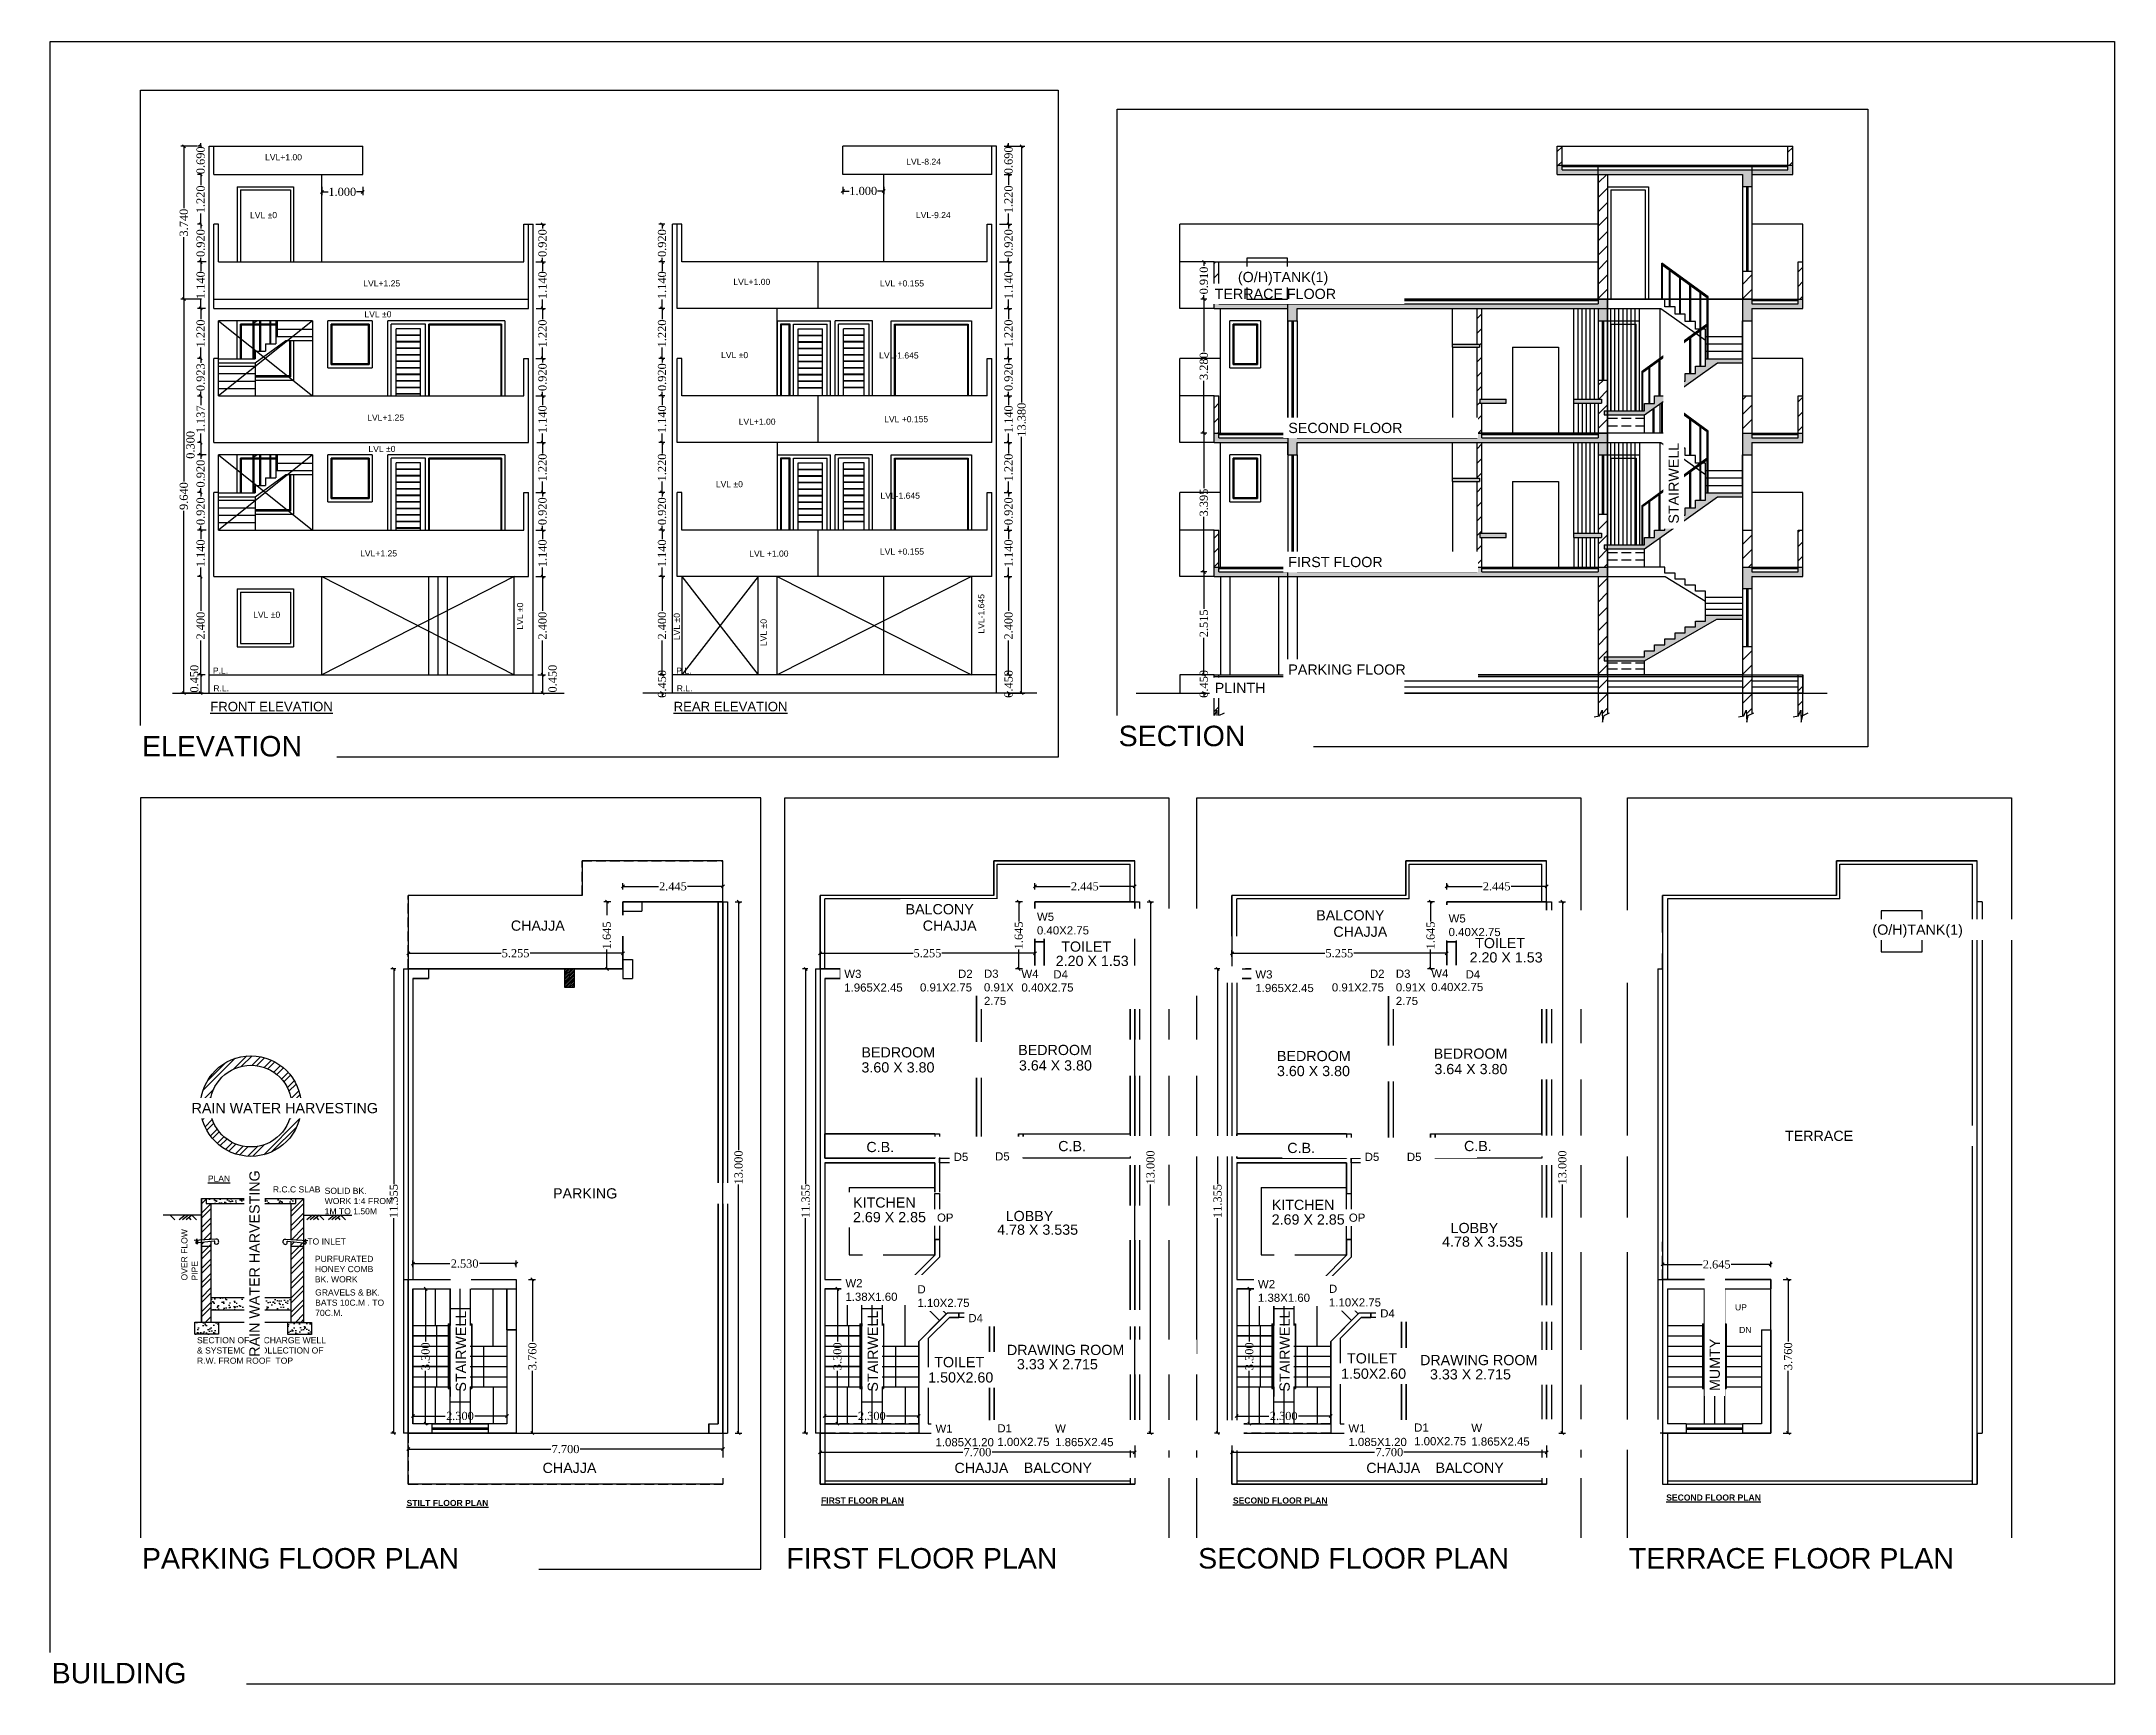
# Model space of a CAD drawing. Header units: metres. Extents: x 188.8 to 259.2, y 208.2 to 248.7.
# Drawn here: x 208.5 to 259.2, y 208.2 to 248.7 of the extents above; entities that cross this region are included whole.
import ezdxf

# ---------------------------------------------------------------- set-up
doc = ezdxf.new("R2010")
doc.units = ezdxf.units.M
doc.header["$LTSCALE"] = 2
doc.header["$MEASUREMENT"] = 0
doc.linetypes.add('ACAD_ISO02W100', pattern=[15, 12, -3])
for name, color, linetype in [('_ArchProj', 21, 'Continuous'), ('_Balcony', 25, 'Continuous'), ('_Building', 52, 'Continuous'), ('_CB', 40, 'Continuous'), ('_CoverageProposed', 215, 'Continuous'), ('_Dimension', 87, 'Continuous'), ('_Door', 114, 'Continuous'), ('_Elevation', 44, 'Continuous'), ('_Floor', 153, 'Continuous'), ('_FloorInSection', 132, 'Continuous'), ('_GroundLevel', 63, 'Continuous'), ('_Mumty', 183, 'Continuous'), ('_MumtyInSection', 173, 'Continuous'), ('_Parking', 60, 'Continuous'), ('_ResiFAR', 190, 'Continuous'), ('_Room', 72, 'Continuous'), ('_RoomDimensions', 193, 'Continuous'), ('_Section', 75, 'Continuous'), ('_SitePlan', 50, 'Continuous'), ('_StaircaseLanding', 210, 'Continuous'), ('_StaircaseWell', 140, 'Continuous'), ('_StairFlight', 105, 'Continuous'), ('_Stairs', 120, 'Continuous'), ('_SubStructure', 32, 'Continuous'), ('_Tank', 133, 'Continuous'), ('_Terrace', 30, 'Continuous'), ('_Window', 115, 'Continuous')]:
    doc.layers.add(name, color=color, linetype=linetype)
doc.styles.add('DRAWING', font='times.ttf', dxfattribs={"height": 0.2})
doc.styles.get("Standard").update_dxf_attribs({"font": 'arial.ttf'})
doc.dimstyles.new('DRAWING', dxfattribs={"dimtxt": 0.2, "dimasz": 0.076, "dimexe": 0.076, "dimexo": 0.3, "dimgap": 0.037, "dimtad": 0, "dimdec": 3, "dimzin": 0, "dimdsep": 46, "dimtxsty": 'DRAWING', "dimblk": 'ARCHTICK', "dimtsz": 0.037, "dimcen": 0.09, "dimclre": 256, "dimclrt": 256, "dimadec": 0, "dimazin": 0, "dimtfac": 1, "dimtdec": 3, "dimtix": 1, "dimtofl": 0, "dimtmove": 2, "dimatfit": 3, "dimfxl": 1, "dimtolj": 1, "dimtzin": 0, "dimarcsym": 0})
pattern_1 = [(45, (-620.32032, 426.89053), (-0.176776695, 0.176776695), []), (45, (-620.32032, 427.01553), (-0.176776695, 0.176776695), [])]
pattern_2 = [(37.5, (15.83325, -35.3595), (-0.006299336, 0.19268238), [0, -0.152, 0, -0.17, 0, -0.1625]), (7.5, (15.83325, -35.3595), (0.17697767, 0.2822146), [0, -0.082, 0, -0.137, 0, -0.0525]), (327.5, (15.71025, -35.3595), (0.31141419, 0.000565905), [0, -0.05, 0, -0.18, 0, -0.235]), (317.5, (15.71025, -35.3595), (0.30061266, 0.08776756), [0, -0.025, 0, -0.118, 0, -0.135])]

msp = doc.modelspace()

# ---------------------------------------------------------------- texts
at = {"ltscale": 0.01, "char_height": 0.15, "attachment_point": 1}
for s, insert, width in [('\\P{\\LPLAN}', (212.5841, 221.1603), 2.6318), ('\\PR.C.C SLAB', (214.1755, 220.8962), 2.6318), ('\\PSOLID BK. \\PWORK 1:4 FROM \\P1M TO 1.50M', (215.4436, 220.8616), 2.6318), ('\\PTO INLET', (215.0197, 219.6219), 2.6318), ('PURFURATED\\PHONEY COMB \\PBK. WORK', (215.2031, 218.9465), 2.6318), ('GRAVELS & BK. \\PBATS 10C.M . TO \\P70C.M.', (215.2108, 218.1246), 2.6318), ('UP', (249.9562, 217.7599), 2.413672), ('DN', (250.057, 217.2076), 2.413672), ('SECTION OF RECHARGE WELL \\P& SYSTEMOF COLLECTION OF \\PR.W. FROM ROOF  TOP', (212.3193, 216.9559), 4.771056), ('\\fArial|b1|i0|c0|p34;\\LSECOND FLOOR PLAN', (248.2725, 213.1068), 2.413672), ('{\\fArial|b1|i0|c0|p34;\\LSTILT FLOOR PLAN}', (217.4488, 212.9738), 2.413672), ('\\fArial|b1|i0|c0|p34;\\LFIRST FLOOR PLAN', (227.5902, 213.0344), 2.413672), ('\\fArial|b1|i0|c0|p34;\\LSECOND FLOOR PLAN', (237.6692, 213.0344), 2.413672)]:
    msp.add_mtext(s, dxfattribs=dict(at, insert=insert, width=width))
at = {"ltscale": 0.01, "insert": (211.9362, 218.3418), "char_height": 0.15, "width": 2.6318, "attachment_point": 1, "rotation": 90}
msp.add_mtext('OVER FLOW\\PPIPE', dxfattribs=at)
at = {"layer": '_Elevation', "ltscale": 0.01, "char_height": 0.15, "attachment_point": 1}
for s, insert, width in [('LVL+1.00', (213.9857, 245.899), 0.9856), ('LVL-8.24', (229.6747, 245.7892), 0.9856), ('LVL ±0', (213.6169, 244.4823), 0.9856), ('LVL-9.24', (229.9129, 244.4827), 0.9856), ('LVL+1.25', (216.3883, 242.8124), 0.9856), ('LVL+1.00', (225.4446, 242.8489), 0.9856), ('LVL +0.155', (229.0329, 242.8118), 1.892687), ('LVL ±0', (216.4167, 242.0568), 0.9856), ('LVL ±0', (225.1444, 241.0577), 0.9856), ('LVL-1.645', (229.0119, 241.0493), 0.9856), ('LVL+1.25', (216.4844, 239.5287), 0.9856), ('LVL +0.155', (229.1351, 239.4902), 1.892687), ('LVL+1.00', (225.5748, 239.429), 0.9856), ('LVL ±0', (216.5141, 238.7613), 0.9856), ('LVL ±0', (225.0162, 237.9), 0.9856), ('LVL-1.645', (229.044, 237.6192), 0.9856), ('LVL+1.25', (216.3117, 236.2062), 0.9856), ('LVL +1.00', (225.8337, 236.201), 0.9856), ('LVL +0.155', (229.0329, 236.251), 1.892687), ('LVL ±0', (213.6942, 234.7063), 0.9856), ('P.L.', (212.7085, 233.3373), 1.718415), ('R.L.', (212.7196, 232.9036), 1.718415), ('P.L.', (224.0483, 233.3373), 1.718415), ('R.L.', (224.0593, 232.9036), 1.718415)]:
    msp.add_mtext(s, dxfattribs=dict(at, insert=insert, width=width))
at = {"layer": '_Elevation', "ltscale": 0.01, "char_height": 0.15, "width": 0.9856, "attachment_point": 1, "rotation": 90}
for s, insert in [('LVL ±0', (220.1509, 234.2654)), ('LVL-1.645', (231.4368, 234.1698)), ('LVL ±0', (223.9863, 234.0096)), ('LVL ±0', (226.1086, 233.8638))]:
    msp.add_mtext(s, dxfattribs=dict(at, insert=insert))
at = {"layer": '_Elevation', "char_height": 0.23, "width": 4.5083, "attachment_point": 1}
for s, insert in [('{\\LFRONT ELEVATION}', (212.6442, 232.4997)), ('{\\LREAR ELEVATION}', (223.984, 232.4997))]:
    msp.add_mtext(s, dxfattribs=dict(at, insert=insert))

# ---------------------------------------------------------------- blocks, each defined once
blk = doc.blocks.new('*D2')
at = {"layer": '_Elevation', "linetype": 'ByBlock', "lineweight": -2, "ltscale": 0.01}
for p, q in [((212.43, 246.093), (212.334, 246.093)), ((212.43, 245.403), (212.334, 245.403))]:
    blk.add_line(p, q, dxfattribs=at)
at = {"layer": '_Elevation', "color": 0, "linetype": 'ByBlock', "lineweight": -2, "ltscale": 0.01}
for p, q in [((212.373, 246.13), (212.447, 246.056)), ((212.41, 246.093), (212.41, 246.167)), ((212.447, 245.366), (212.373, 245.44)), ((212.41, 245.403), (212.41, 245.329))]:
    blk.add_line(p, q, dxfattribs=at)
at = {"layer": 'Defpoints', "color": 0, "ltscale": 0.01}
for p in [(212.73, 246.093), (212.41, 245.403), (212.73, 245.403)]:
    blk.add_point(p, dxfattribs=at)
at = {"layer": '_Elevation', "ltscale": 0.01, "insert": (212.41, 245.748), "char_height": 0.2, "attachment_point": 5, "rotation": 90, "style": 'DRAWING'}
blk.add_mtext('\\A1;0.690', dxfattribs=at)
blk = doc.blocks.new('_ArchTick')
blk = doc.blocks.new('*D3')
at = {"layer": '_Elevation', "linetype": 'ByBlock', "lineweight": -2, "ltscale": 0.01}
for p, q in [((212.43, 245.403), (212.334, 245.403)), ((212.43, 244.183), (212.334, 244.183))]:
    blk.add_line(p, q, dxfattribs=at)
at = {"layer": '_Elevation', "color": 0, "linetype": 'ByBlock', "lineweight": -2, "ltscale": 0.01}
for p, q in [((212.447, 245.366), (212.373, 245.44)), ((212.41, 245.403), (212.41, 245.139)), ((212.373, 244.22), (212.447, 244.146)), ((212.41, 244.183), (212.41, 244.446))]:
    blk.add_line(p, q, dxfattribs=at)
at = {"layer": 'Defpoints', "color": 0, "ltscale": 0.01}
for p in [(212.73, 245.403), (212.41, 244.183), (212.73, 244.183)]:
    blk.add_point(p, dxfattribs=at)
at = {"layer": '_Elevation', "ltscale": 0.01, "insert": (212.41, 244.793), "char_height": 0.2, "attachment_point": 5, "rotation": 90, "style": 'DRAWING'}
blk.add_mtext('\\A1;1.220', dxfattribs=at)
blk = doc.blocks.new('*D4')
at = {"layer": '_Elevation', "linetype": 'ByBlock', "lineweight": -2, "ltscale": 0.01}
for p, q in [((212.43, 244.183), (212.334, 244.183)), ((212.545, 243.263), (212.334, 243.263))]:
    blk.add_line(p, q, dxfattribs=at)
at = {"layer": '_Elevation', "color": 0, "linetype": 'ByBlock', "lineweight": -2, "ltscale": 0.01}
for p, q in [((212.447, 244.146), (212.373, 244.22)), ((212.41, 244.183), (212.41, 244.081)), ((212.373, 243.3), (212.447, 243.226)), ((212.41, 243.263), (212.41, 243.364))]:
    blk.add_line(p, q, dxfattribs=at)
at = {"layer": 'Defpoints', "color": 0, "ltscale": 0.01}
for p in [(212.73, 244.183), (212.41, 243.263), (212.845, 243.263)]:
    blk.add_point(p, dxfattribs=at)
at = {"layer": '_Elevation', "ltscale": 0.01, "insert": (212.41, 243.723), "char_height": 0.2, "attachment_point": 5, "rotation": 90, "style": 'DRAWING'}
blk.add_mtext('\\A1;0.920', dxfattribs=at)
blk = doc.blocks.new('*D5')
at = {"layer": '_Elevation', "linetype": 'ByBlock', "lineweight": -2, "ltscale": 0.01}
for p, q in [((212.545, 243.263), (212.334, 243.263)), ((212.53, 242.123), (212.334, 242.123))]:
    blk.add_line(p, q, dxfattribs=at)
at = {"layer": '_Elevation', "color": 0, "linetype": 'ByBlock', "lineweight": -2, "ltscale": 0.01}
for p, q in [((212.447, 243.226), (212.373, 243.3)), ((212.41, 243.263), (212.41, 243.039)), ((212.373, 242.16), (212.447, 242.086)), ((212.41, 242.123), (212.41, 242.346))]:
    blk.add_line(p, q, dxfattribs=at)
at = {"layer": 'Defpoints', "color": 0, "ltscale": 0.01}
for p in [(212.845, 243.263), (212.41, 242.123), (212.83, 242.123)]:
    blk.add_point(p, dxfattribs=at)
at = {"layer": '_Elevation', "ltscale": 0.01, "insert": (212.41, 242.693), "char_height": 0.2, "attachment_point": 5, "rotation": 90, "style": 'DRAWING'}
blk.add_mtext('\\A1;1.140', dxfattribs=at)
blk = doc.blocks.new('*D6')
at = {"layer": '_Elevation', "linetype": 'ByBlock', "lineweight": -2, "ltscale": 0.01}
for p, q in [((212.53, 242.123), (212.334, 242.123)), ((212.43, 240.903), (212.334, 240.903))]:
    blk.add_line(p, q, dxfattribs=at)
at = {"layer": '_Elevation', "color": 0, "linetype": 'ByBlock', "lineweight": -2, "ltscale": 0.01}
for p, q in [((212.447, 242.086), (212.373, 242.16)), ((212.41, 242.123), (212.41, 241.859)), ((212.41, 240.903), (212.41, 241.166)), ((212.373, 240.94), (212.447, 240.866))]:
    blk.add_line(p, q, dxfattribs=at)
at = {"layer": 'Defpoints', "color": 0, "ltscale": 0.01}
for p in [(212.83, 242.123), (212.41, 240.903), (212.73, 240.903)]:
    blk.add_point(p, dxfattribs=at)
at = {"layer": '_Elevation', "ltscale": 0.01, "insert": (212.41, 241.513), "char_height": 0.2, "attachment_point": 5, "rotation": 90, "style": 'DRAWING'}
blk.add_mtext('\\A1;1.220', dxfattribs=at)
blk = doc.blocks.new('*D7')
at = {"layer": '_Elevation', "linetype": 'ByBlock', "lineweight": -2, "ltscale": 0.01}
for p, q in [((212.43, 240.903), (212.334, 240.903)), ((212.43, 239.979), (212.334, 239.979))]:
    blk.add_line(p, q, dxfattribs=at)
at = {"layer": '_Elevation', "color": 0, "linetype": 'ByBlock', "lineweight": -2, "ltscale": 0.01}
for p, q in [((212.447, 240.866), (212.373, 240.94)), ((212.41, 240.903), (212.41, 240.793)), ((212.373, 240.016), (212.447, 239.942)), ((212.41, 239.979), (212.41, 240.089))]:
    blk.add_line(p, q, dxfattribs=at)
at = {"layer": 'Defpoints', "color": 0, "ltscale": 0.01}
for p in [(212.73, 240.903), (212.41, 239.979), (212.73, 239.979)]:
    blk.add_point(p, dxfattribs=at)
at = {"layer": '_Elevation', "ltscale": 0.01, "insert": (212.41, 240.441), "char_height": 0.2, "attachment_point": 5, "rotation": 90, "style": 'DRAWING'}
blk.add_mtext('\\A1;0.923', dxfattribs=at)
blk = doc.blocks.new('*D8')
at = {"layer": '_Elevation', "linetype": 'ByBlock', "lineweight": -2, "ltscale": 0.01}
for p, q in [((212.43, 239.979), (212.334, 239.979)), ((212.43, 238.843), (212.334, 238.843))]:
    blk.add_line(p, q, dxfattribs=at)
at = {"layer": '_Elevation', "color": 0, "linetype": 'ByBlock', "lineweight": -2, "ltscale": 0.01}
for p, q in [((212.447, 239.942), (212.373, 240.016)), ((212.41, 239.979), (212.41, 239.756)), ((212.41, 238.843), (212.41, 239.066)), ((212.373, 238.88), (212.447, 238.806))]:
    blk.add_line(p, q, dxfattribs=at)
at = {"layer": 'Defpoints', "color": 0, "ltscale": 0.01}
for p in [(212.73, 239.979), (212.41, 238.843), (212.73, 238.843)]:
    blk.add_point(p, dxfattribs=at)
at = {"layer": '_Elevation', "ltscale": 0.01, "insert": (212.41, 239.411), "char_height": 0.2, "attachment_point": 5, "rotation": 90, "style": 'DRAWING'}
blk.add_mtext('\\A1;1.137', dxfattribs=at)
blk = doc.blocks.new('*D9')
at = {"layer": '_Elevation', "linetype": 'ByBlock', "lineweight": -2, "ltscale": 0.01}
for p, q in [((212.43, 238.843), (212.334, 238.843)), ((212.545, 238.543), (212.334, 238.543))]:
    blk.add_line(p, q, dxfattribs=at)
at = {"layer": '_Elevation', "color": 0, "linetype": 'ByBlock', "lineweight": -2, "ltscale": 0.01}
for p, q in [((212.447, 238.806), (212.373, 238.88)), ((212.373, 238.58), (212.447, 238.506)), ((212.41, 238.843), (212.41, 238.543))]:
    blk.add_line(p, q, dxfattribs=at)
at = {"layer": 'Defpoints', "color": 0, "ltscale": 0.01}
for p in [(212.41, 238.543), (212.73, 238.843), (212.845, 238.543)]:
    blk.add_point(p, dxfattribs=at)
at = {"layer": '_Elevation', "ltscale": 0.01, "insert": (212.161, 238.786), "char_height": 0.2, "attachment_point": 5, "rotation": 90, "style": 'DRAWING'}
blk.add_mtext('\\A1;0.300', dxfattribs=at)
blk = doc.blocks.new('*D10')
at = {"layer": '_Elevation', "linetype": 'ByBlock', "lineweight": -2, "ltscale": 0.01}
for p, q in [((212.545, 238.543), (212.334, 238.543)), ((212.43, 237.623), (212.334, 237.623))]:
    blk.add_line(p, q, dxfattribs=at)
at = {"layer": '_Elevation', "color": 0, "linetype": 'ByBlock', "lineweight": -2, "ltscale": 0.01}
for p, q in [((212.447, 238.506), (212.373, 238.58)), ((212.41, 238.543), (212.41, 238.441)), ((212.373, 237.66), (212.447, 237.586)), ((212.41, 237.623), (212.41, 237.724))]:
    blk.add_line(p, q, dxfattribs=at)
at = {"layer": 'Defpoints', "color": 0, "ltscale": 0.01}
for p in [(212.845, 238.543), (212.41, 237.623), (212.73, 237.623)]:
    blk.add_point(p, dxfattribs=at)
at = {"layer": '_Elevation', "ltscale": 0.01, "insert": (212.41, 238.083), "char_height": 0.2, "attachment_point": 5, "rotation": 90, "style": 'DRAWING'}
blk.add_mtext('\\A1;0.920', dxfattribs=at)
blk = doc.blocks.new('*D11')
at = {"layer": '_Elevation', "linetype": 'ByBlock', "lineweight": -2, "ltscale": 0.01}
for p, q in [((212.43, 237.623), (212.334, 237.623)), ((212.545, 236.703), (212.334, 236.703))]:
    blk.add_line(p, q, dxfattribs=at)
at = {"layer": '_Elevation', "color": 0, "linetype": 'ByBlock', "lineweight": -2, "ltscale": 0.01}
for p, q in [((212.447, 237.586), (212.373, 237.66)), ((212.41, 237.623), (212.41, 237.521)), ((212.373, 236.74), (212.447, 236.666)), ((212.41, 236.703), (212.41, 236.804))]:
    blk.add_line(p, q, dxfattribs=at)
at = {"layer": 'Defpoints', "color": 0, "ltscale": 0.01}
for p in [(212.73, 237.623), (212.41, 236.703), (212.845, 236.703)]:
    blk.add_point(p, dxfattribs=at)
at = {"layer": '_Elevation', "ltscale": 0.01, "insert": (212.41, 237.163), "char_height": 0.2, "attachment_point": 5, "rotation": 90, "style": 'DRAWING'}
blk.add_mtext('\\A1;0.920', dxfattribs=at)
blk = doc.blocks.new('*D12')
at = {"layer": '_Elevation', "linetype": 'ByBlock', "lineweight": -2, "ltscale": 0.01}
for p, q in [((212.545, 236.703), (212.334, 236.703)), ((212.43, 235.563), (212.334, 235.563))]:
    blk.add_line(p, q, dxfattribs=at)
at = {"layer": '_Elevation', "color": 0, "linetype": 'ByBlock', "lineweight": -2, "ltscale": 0.01}
for p, q in [((212.447, 236.666), (212.373, 236.74)), ((212.41, 236.703), (212.41, 236.479)), ((212.373, 235.6), (212.447, 235.526)), ((212.41, 235.563), (212.41, 235.786))]:
    blk.add_line(p, q, dxfattribs=at)
at = {"layer": 'Defpoints', "color": 0, "ltscale": 0.01}
for p in [(212.845, 236.703), (212.41, 235.563), (212.73, 235.563)]:
    blk.add_point(p, dxfattribs=at)
at = {"layer": '_Elevation', "ltscale": 0.01, "insert": (212.41, 236.133), "char_height": 0.2, "attachment_point": 5, "rotation": 90, "style": 'DRAWING'}
blk.add_mtext('\\A1;1.140', dxfattribs=at)
blk = doc.blocks.new('*D13')
at = {"layer": '_Elevation', "linetype": 'ByBlock', "lineweight": -2, "ltscale": 0.01}
for p, q in [((212.43, 235.563), (212.334, 235.563)), ((212.522, 233.163), (212.334, 233.163))]:
    blk.add_line(p, q, dxfattribs=at)
at = {"layer": '_Elevation', "color": 0, "linetype": 'ByBlock', "lineweight": -2, "ltscale": 0.01}
for p, q in [((212.447, 235.526), (212.373, 235.6)), ((212.41, 235.563), (212.41, 234.724)), ((212.41, 233.163), (212.41, 234.002)), ((212.373, 233.2), (212.447, 233.126))]:
    blk.add_line(p, q, dxfattribs=at)
at = {"layer": 'Defpoints', "color": 0, "ltscale": 0.01}
for p in [(212.73, 235.563), (212.41, 233.163), (212.822, 233.163)]:
    blk.add_point(p, dxfattribs=at)
at = {"layer": '_Elevation', "ltscale": 0.01, "insert": (212.41, 234.363), "char_height": 0.2, "attachment_point": 5, "rotation": 90, "style": 'DRAWING'}
blk.add_mtext('\\A1;2.400', dxfattribs=at)
blk = doc.blocks.new('*D14')
at = {"layer": '_Elevation', "linetype": 'ByBlock', "lineweight": -2, "ltscale": 0.01}
for p, q in [((212.522, 233.163), (212.334, 233.163)), ((212.472, 232.713), (212.334, 232.713))]:
    blk.add_line(p, q, dxfattribs=at)
at = {"layer": '_Elevation', "color": 0, "linetype": 'ByBlock', "lineweight": -2, "ltscale": 0.01}
for p, q in [((212.447, 233.126), (212.373, 233.2)), ((212.41, 233.163), (212.41, 232.713)), ((212.373, 232.75), (212.447, 232.676))]:
    blk.add_line(p, q, dxfattribs=at)
at = {"layer": 'Defpoints', "color": 0, "ltscale": 0.01}
for p in [(212.822, 233.163), (212.41, 232.713), (212.772, 232.713)]:
    blk.add_point(p, dxfattribs=at)
at = {"layer": '_Elevation', "ltscale": 0.01, "insert": (212.254, 233.065), "char_height": 0.2, "attachment_point": 5, "rotation": 90, "style": 'DRAWING'}
blk.add_mtext('\\A1;0.450', dxfattribs=at)
blk = doc.blocks.new('*D15')
at = {"layer": '_Elevation', "linetype": 'ByBlock', "lineweight": -2, "ltscale": 0.01}
for p, q in [((220.615, 244.183), (220.851, 244.183)), ((220.615, 243.263), (220.851, 243.263))]:
    blk.add_line(p, q, dxfattribs=at)
at = {"layer": '_Elevation', "color": 0, "linetype": 'ByBlock', "lineweight": -2, "ltscale": 0.01}
for p, q in [((220.812, 244.146), (220.738, 244.22)), ((220.775, 244.183), (220.775, 244.081)), ((220.738, 243.3), (220.812, 243.226)), ((220.775, 243.263), (220.775, 243.364))]:
    blk.add_line(p, q, dxfattribs=at)
at = {"layer": 'Defpoints', "color": 0, "ltscale": 0.01}
for p in [(220.315, 244.183), (220.315, 243.263), (220.775, 243.263)]:
    blk.add_point(p, dxfattribs=at)
at = {"layer": '_Elevation', "ltscale": 0.01, "insert": (220.775, 243.723), "char_height": 0.2, "attachment_point": 5, "rotation": 90, "style": 'DRAWING'}
blk.add_mtext('\\A1;0.920', dxfattribs=at)
blk = doc.blocks.new('*D16')
at = {"layer": '_Elevation', "linetype": 'ByBlock', "lineweight": -2, "ltscale": 0.01}
for p, q in [((220.615, 243.263), (220.851, 243.263)), ((220.618, 242.123), (220.851, 242.123))]:
    blk.add_line(p, q, dxfattribs=at)
at = {"layer": '_Elevation', "color": 0, "linetype": 'ByBlock', "lineweight": -2, "ltscale": 0.01}
for p, q in [((220.812, 243.226), (220.738, 243.3)), ((220.775, 243.263), (220.775, 243.039)), ((220.738, 242.16), (220.812, 242.086)), ((220.775, 242.123), (220.775, 242.346))]:
    blk.add_line(p, q, dxfattribs=at)
at = {"layer": 'Defpoints', "color": 0, "ltscale": 0.01}
for p in [(220.315, 243.263), (220.318, 242.123), (220.775, 242.123)]:
    blk.add_point(p, dxfattribs=at)
at = {"layer": '_Elevation', "ltscale": 0.01, "insert": (220.775, 242.693), "char_height": 0.2, "attachment_point": 5, "rotation": 90, "style": 'DRAWING'}
blk.add_mtext('\\A1;1.140', dxfattribs=at)
blk = doc.blocks.new('*D17')
at = {"layer": '_Elevation', "linetype": 'ByBlock', "lineweight": -2, "ltscale": 0.01}
for p, q in [((220.618, 242.123), (220.851, 242.123)), ((220.615, 240.903), (220.851, 240.903))]:
    blk.add_line(p, q, dxfattribs=at)
at = {"layer": '_Elevation', "color": 0, "linetype": 'ByBlock', "lineweight": -2, "ltscale": 0.01}
for p, q in [((220.812, 242.086), (220.738, 242.16)), ((220.775, 242.123), (220.775, 241.859)), ((220.775, 240.903), (220.775, 241.166)), ((220.738, 240.94), (220.812, 240.866))]:
    blk.add_line(p, q, dxfattribs=at)
at = {"layer": 'Defpoints', "color": 0, "ltscale": 0.01}
for p in [(220.318, 242.123), (220.315, 240.903), (220.775, 240.903)]:
    blk.add_point(p, dxfattribs=at)
at = {"layer": '_Elevation', "ltscale": 0.01, "insert": (220.775, 241.513), "char_height": 0.2, "attachment_point": 5, "rotation": 90, "style": 'DRAWING'}
blk.add_mtext('\\A1;1.220', dxfattribs=at)
blk = doc.blocks.new('*D18')
at = {"layer": '_Elevation', "linetype": 'ByBlock', "lineweight": -2, "ltscale": 0.01}
for p, q in [((220.615, 240.903), (220.851, 240.903)), ((220.615, 239.983), (220.851, 239.983))]:
    blk.add_line(p, q, dxfattribs=at)
at = {"layer": '_Elevation', "color": 0, "linetype": 'ByBlock', "lineweight": -2, "ltscale": 0.01}
for p, q in [((220.812, 240.866), (220.738, 240.94)), ((220.775, 240.903), (220.775, 240.801)), ((220.738, 240.02), (220.812, 239.946)), ((220.775, 239.983), (220.775, 240.084))]:
    blk.add_line(p, q, dxfattribs=at)
at = {"layer": 'Defpoints', "color": 0, "ltscale": 0.01}
for p in [(220.315, 240.903), (220.315, 239.983), (220.775, 239.983)]:
    blk.add_point(p, dxfattribs=at)
at = {"layer": '_Elevation', "ltscale": 0.01, "insert": (220.775, 240.443), "char_height": 0.2, "attachment_point": 5, "rotation": 90, "style": 'DRAWING'}
blk.add_mtext('\\A1;0.920', dxfattribs=at)
blk = doc.blocks.new('*D19')
at = {"layer": '_Elevation', "linetype": 'ByBlock', "lineweight": -2, "ltscale": 0.01}
for p, q in [((220.615, 239.983), (220.851, 239.983)), ((220.634, 238.843), (220.851, 238.843))]:
    blk.add_line(p, q, dxfattribs=at)
at = {"layer": '_Elevation', "color": 0, "linetype": 'ByBlock', "lineweight": -2, "ltscale": 0.01}
for p, q in [((220.812, 239.946), (220.738, 240.02)), ((220.775, 239.983), (220.775, 239.759)), ((220.775, 238.843), (220.775, 239.066)), ((220.738, 238.88), (220.812, 238.806))]:
    blk.add_line(p, q, dxfattribs=at)
at = {"layer": 'Defpoints', "color": 0, "ltscale": 0.01}
for p in [(220.315, 239.983), (220.334, 238.843), (220.775, 238.843)]:
    blk.add_point(p, dxfattribs=at)
at = {"layer": '_Elevation', "ltscale": 0.01, "insert": (220.775, 239.413), "char_height": 0.2, "attachment_point": 5, "rotation": 90, "style": 'DRAWING'}
blk.add_mtext('\\A1;1.140', dxfattribs=at)
blk = doc.blocks.new('*D20')
at = {"layer": '_Elevation', "linetype": 'ByBlock', "lineweight": -2, "ltscale": 0.01}
for p, q in [((220.634, 238.843), (220.851, 238.843)), ((220.615, 237.623), (220.851, 237.623))]:
    blk.add_line(p, q, dxfattribs=at)
at = {"layer": '_Elevation', "color": 0, "linetype": 'ByBlock', "lineweight": -2, "ltscale": 0.01}
for p, q in [((220.812, 238.806), (220.738, 238.88)), ((220.775, 238.843), (220.775, 238.579)), ((220.738, 237.66), (220.812, 237.586)), ((220.775, 237.623), (220.775, 237.886))]:
    blk.add_line(p, q, dxfattribs=at)
at = {"layer": 'Defpoints', "color": 0, "ltscale": 0.01}
for p in [(220.334, 238.843), (220.315, 237.623), (220.775, 237.623)]:
    blk.add_point(p, dxfattribs=at)
at = {"layer": '_Elevation', "ltscale": 0.01, "insert": (220.775, 238.233), "char_height": 0.2, "attachment_point": 5, "rotation": 90, "style": 'DRAWING'}
blk.add_mtext('\\A1;1.220', dxfattribs=at)
blk = doc.blocks.new('*D21')
at = {"layer": '_Elevation', "linetype": 'ByBlock', "lineweight": -2, "ltscale": 0.01}
for p, q in [((220.615, 237.623), (220.851, 237.623)), ((220.615, 236.703), (220.851, 236.703))]:
    blk.add_line(p, q, dxfattribs=at)
at = {"layer": '_Elevation', "color": 0, "linetype": 'ByBlock', "lineweight": -2, "ltscale": 0.01}
for p, q in [((220.812, 237.586), (220.738, 237.66)), ((220.775, 237.623), (220.775, 237.521)), ((220.738, 236.74), (220.812, 236.666)), ((220.775, 236.703), (220.775, 236.804))]:
    blk.add_line(p, q, dxfattribs=at)
at = {"layer": 'Defpoints', "color": 0, "ltscale": 0.01}
for p in [(220.315, 237.623), (220.315, 236.703), (220.775, 236.703)]:
    blk.add_point(p, dxfattribs=at)
at = {"layer": '_Elevation', "ltscale": 0.01, "insert": (220.775, 237.163), "char_height": 0.2, "attachment_point": 5, "rotation": 90, "style": 'DRAWING'}
blk.add_mtext('\\A1;0.920', dxfattribs=at)
blk = doc.blocks.new('*D22')
at = {"layer": '_Elevation', "linetype": 'ByBlock', "lineweight": -2, "ltscale": 0.01}
for p, q in [((220.615, 236.703), (220.851, 236.703)), ((220.615, 235.563), (220.851, 235.563))]:
    blk.add_line(p, q, dxfattribs=at)
at = {"layer": '_Elevation', "color": 0, "linetype": 'ByBlock', "lineweight": -2, "ltscale": 0.01}
for p, q in [((220.812, 236.666), (220.738, 236.74)), ((220.775, 236.703), (220.775, 236.479)), ((220.738, 235.6), (220.812, 235.526)), ((220.775, 235.563), (220.775, 235.786))]:
    blk.add_line(p, q, dxfattribs=at)
at = {"layer": 'Defpoints', "color": 0, "ltscale": 0.01}
for p in [(220.315, 236.703), (220.315, 235.563), (220.775, 235.563)]:
    blk.add_point(p, dxfattribs=at)
at = {"layer": '_Elevation', "ltscale": 0.01, "insert": (220.775, 236.133), "char_height": 0.2, "attachment_point": 5, "rotation": 90, "style": 'DRAWING'}
blk.add_mtext('\\A1;1.140', dxfattribs=at)
blk = doc.blocks.new('*D23')
at = {"layer": '_Elevation', "linetype": 'ByBlock', "lineweight": -2, "ltscale": 0.01}
for p, q in [((220.615, 235.563), (220.851, 235.563)), ((220.657, 233.163), (220.851, 233.163))]:
    blk.add_line(p, q, dxfattribs=at)
at = {"layer": '_Elevation', "color": 0, "linetype": 'ByBlock', "lineweight": -2, "ltscale": 0.01}
for p, q in [((220.812, 235.526), (220.738, 235.6)), ((220.775, 235.563), (220.775, 234.724)), ((220.775, 233.163), (220.775, 234.002)), ((220.738, 233.2), (220.812, 233.126))]:
    blk.add_line(p, q, dxfattribs=at)
at = {"layer": 'Defpoints', "color": 0, "ltscale": 0.01}
for p in [(220.315, 235.563), (220.357, 233.163), (220.775, 233.163)]:
    blk.add_point(p, dxfattribs=at)
at = {"layer": '_Elevation', "ltscale": 0.01, "insert": (220.775, 234.363), "char_height": 0.2, "attachment_point": 5, "rotation": 90, "style": 'DRAWING'}
blk.add_mtext('\\A1;2.400', dxfattribs=at)
blk = doc.blocks.new('*D24')
at = {"layer": '_Elevation', "linetype": 'ByBlock', "lineweight": -2, "ltscale": 0.01}
for p, q in [((220.657, 233.163), (220.851, 233.163)), ((220.657, 232.713), (220.851, 232.713))]:
    blk.add_line(p, q, dxfattribs=at)
at = {"layer": '_Elevation', "color": 0, "linetype": 'ByBlock', "lineweight": -2, "ltscale": 0.01}
for p, q in [((220.812, 233.126), (220.738, 233.2)), ((220.775, 233.163), (220.775, 232.713)), ((220.738, 232.75), (220.812, 232.676))]:
    blk.add_line(p, q, dxfattribs=at)
at = {"layer": 'Defpoints', "color": 0, "ltscale": 0.01}
for p in [(220.357, 233.163), (220.357, 232.713), (220.775, 232.713)]:
    blk.add_point(p, dxfattribs=at)
at = {"layer": '_Elevation', "ltscale": 0.01, "insert": (221.022, 233.067), "char_height": 0.2, "attachment_point": 5, "rotation": 90, "style": 'DRAWING'}
blk.add_mtext('\\A1;0.450', dxfattribs=at)
blk = doc.blocks.new('*D25')
at = {"layer": '_Elevation', "linetype": 'ByBlock', "lineweight": -2, "ltscale": 0.01}
for p, q in [((215.375, 245.103), (215.375, 244.899)), ((216.375, 245.103), (216.375, 244.899))]:
    blk.add_line(p, q, dxfattribs=at)
at = {"layer": '_Elevation', "color": 0, "linetype": 'ByBlock', "lineweight": -2, "ltscale": 0.01}
for p, q in [((215.412, 245.012), (215.338, 244.938)), ((215.375, 244.975), (215.528, 244.975)), ((216.375, 244.975), (216.221, 244.975)), ((216.338, 244.938), (216.412, 245.012))]:
    blk.add_line(p, q, dxfattribs=at)
at = {"layer": 'Defpoints', "color": 0, "ltscale": 0.01}
for p in [(215.375, 245.403), (216.375, 245.403), (216.375, 244.975)]:
    blk.add_point(p, dxfattribs=at)
at = {"layer": '_Elevation', "ltscale": 0.01, "insert": (215.875, 244.975), "char_height": 0.2, "attachment_point": 5, "style": 'DRAWING'}
blk.add_mtext('\\A1;1.000', dxfattribs=at)
blk = doc.blocks.new('*D26')
at = {"layer": '_Elevation', "color": 0, "linetype": 'ByBlock', "lineweight": -2, "ltscale": 0.01}
for p, q in [((228.161, 245.034), (228.087, 244.96)), ((229.087, 244.96), (229.161, 245.034)), ((228.124, 244.997), (228.278, 244.997)), ((229.124, 244.997), (228.971, 244.997))]:
    blk.add_line(p, q, dxfattribs=at)
at = {"layer": '_Elevation', "linetype": 'ByBlock', "lineweight": -2, "ltscale": 0.01}
for p, q in [((228.124, 245.103), (228.124, 244.921)), ((229.124, 245.103), (229.124, 244.921))]:
    blk.add_line(p, q, dxfattribs=at)
at = {"layer": 'Defpoints', "color": 0, "ltscale": 0.01}
for p in [(228.124, 245.403), (229.124, 245.403), (229.124, 244.997)]:
    blk.add_point(p, dxfattribs=at)
at = {"layer": '_Elevation', "ltscale": 0.01, "insert": (228.624, 244.997), "char_height": 0.2, "attachment_point": 5, "style": 'DRAWING'}
blk.add_mtext('\\A1;1.000', dxfattribs=at)
blk = doc.blocks.new('*D27')
at = {"layer": '_Elevation', "linetype": 'ByBlock', "lineweight": -2, "ltscale": 0.01}
for p, q in [((232.069, 246.093), (232.256, 246.093)), ((232.069, 245.403), (232.256, 245.403))]:
    blk.add_line(p, q, dxfattribs=at)
at = {"layer": '_Elevation', "color": 0, "linetype": 'ByBlock', "lineweight": -2, "ltscale": 0.01}
for p, q in [((232.143, 246.13), (232.217, 246.056)), ((232.18, 246.093), (232.18, 246.167)), ((232.217, 245.366), (232.143, 245.44)), ((232.18, 245.403), (232.18, 245.329))]:
    blk.add_line(p, q, dxfattribs=at)
at = {"layer": 'Defpoints', "color": 0, "ltscale": 0.01}
for p in [(231.769, 246.093), (231.769, 245.403), (232.18, 245.403)]:
    blk.add_point(p, dxfattribs=at)
at = {"layer": '_Elevation', "ltscale": 0.01, "insert": (232.18, 245.748), "char_height": 0.2, "attachment_point": 5, "rotation": 90, "style": 'DRAWING'}
blk.add_mtext('\\A1;0.690', dxfattribs=at)
blk = doc.blocks.new('*D28')
at = {"layer": '_Elevation', "linetype": 'ByBlock', "lineweight": -2, "ltscale": 0.01}
for p, q in [((232.069, 245.403), (232.256, 245.403)), ((231.954, 244.183), (232.256, 244.183))]:
    blk.add_line(p, q, dxfattribs=at)
at = {"layer": '_Elevation', "color": 0, "linetype": 'ByBlock', "lineweight": -2, "ltscale": 0.01}
for p, q in [((232.217, 245.366), (232.143, 245.44)), ((232.18, 245.403), (232.18, 245.139)), ((232.143, 244.22), (232.217, 244.146)), ((232.18, 244.183), (232.18, 244.446))]:
    blk.add_line(p, q, dxfattribs=at)
at = {"layer": 'Defpoints', "color": 0, "ltscale": 0.01}
for p in [(231.769, 245.403), (231.654, 244.183), (232.18, 244.183)]:
    blk.add_point(p, dxfattribs=at)
at = {"layer": '_Elevation', "ltscale": 0.01, "insert": (232.18, 244.793), "char_height": 0.2, "attachment_point": 5, "rotation": 90, "style": 'DRAWING'}
blk.add_mtext('\\A1;1.220', dxfattribs=at)
blk = doc.blocks.new('*D29')
at = {"layer": '_Elevation', "linetype": 'ByBlock', "lineweight": -2, "ltscale": 0.01}
for p, q in [((231.954, 244.183), (232.256, 244.183)), ((231.954, 243.263), (232.256, 243.263))]:
    blk.add_line(p, q, dxfattribs=at)
at = {"layer": '_Elevation', "color": 0, "linetype": 'ByBlock', "lineweight": -2, "ltscale": 0.01}
for p, q in [((232.217, 244.146), (232.143, 244.22)), ((232.18, 244.183), (232.18, 244.081)), ((232.143, 243.3), (232.217, 243.226)), ((232.18, 243.263), (232.18, 243.364))]:
    blk.add_line(p, q, dxfattribs=at)
at = {"layer": 'Defpoints', "color": 0, "ltscale": 0.01}
for p in [(231.654, 244.183), (231.654, 243.263), (232.18, 243.263)]:
    blk.add_point(p, dxfattribs=at)
at = {"layer": '_Elevation', "ltscale": 0.01, "insert": (232.18, 243.723), "char_height": 0.2, "attachment_point": 5, "rotation": 90, "style": 'DRAWING'}
blk.add_mtext('\\A1;0.920', dxfattribs=at)
blk = doc.blocks.new('*D30')
at = {"layer": '_Elevation', "linetype": 'ByBlock', "lineweight": -2, "ltscale": 0.01}
for p, q in [((231.954, 243.263), (232.256, 243.263)), ((232.069, 242.123), (232.256, 242.123))]:
    blk.add_line(p, q, dxfattribs=at)
at = {"layer": '_Elevation', "color": 0, "linetype": 'ByBlock', "lineweight": -2, "ltscale": 0.01}
for p, q in [((232.217, 243.226), (232.143, 243.3)), ((232.18, 243.263), (232.18, 243.039)), ((232.143, 242.16), (232.217, 242.086)), ((232.18, 242.123), (232.18, 242.346))]:
    blk.add_line(p, q, dxfattribs=at)
at = {"layer": 'Defpoints', "color": 0, "ltscale": 0.01}
for p in [(231.654, 243.263), (231.769, 242.123), (232.18, 242.123)]:
    blk.add_point(p, dxfattribs=at)
at = {"layer": '_Elevation', "ltscale": 0.01, "insert": (232.18, 242.693), "char_height": 0.2, "attachment_point": 5, "rotation": 90, "style": 'DRAWING'}
blk.add_mtext('\\A1;1.140', dxfattribs=at)
blk = doc.blocks.new('*D31')
at = {"layer": '_Elevation', "linetype": 'ByBlock', "lineweight": -2, "ltscale": 0.01}
for p, q in [((232.069, 242.123), (232.256, 242.123)), ((232.069, 240.903), (232.256, 240.903))]:
    blk.add_line(p, q, dxfattribs=at)
at = {"layer": '_Elevation', "color": 0, "linetype": 'ByBlock', "lineweight": -2, "ltscale": 0.01}
for p, q in [((232.217, 242.086), (232.143, 242.16)), ((232.18, 242.123), (232.18, 241.859)), ((232.18, 240.903), (232.18, 241.166)), ((232.143, 240.94), (232.217, 240.866))]:
    blk.add_line(p, q, dxfattribs=at)
at = {"layer": 'Defpoints', "color": 0, "ltscale": 0.01}
for p in [(231.769, 242.123), (231.769, 240.903), (232.18, 240.903)]:
    blk.add_point(p, dxfattribs=at)
at = {"layer": '_Elevation', "ltscale": 0.01, "insert": (232.18, 241.513), "char_height": 0.2, "attachment_point": 5, "rotation": 90, "style": 'DRAWING'}
blk.add_mtext('\\A1;1.220', dxfattribs=at)
blk = doc.blocks.new('*D32')
at = {"layer": '_Elevation', "linetype": 'ByBlock', "lineweight": -2, "ltscale": 0.01}
for p, q in [((232.069, 240.903), (232.256, 240.903)), ((232.069, 239.983), (232.256, 239.983))]:
    blk.add_line(p, q, dxfattribs=at)
at = {"layer": '_Elevation', "color": 0, "linetype": 'ByBlock', "lineweight": -2, "ltscale": 0.01}
for p, q in [((232.217, 240.866), (232.143, 240.94)), ((232.18, 240.903), (232.18, 240.801)), ((232.143, 240.02), (232.217, 239.946)), ((232.18, 239.983), (232.18, 240.084))]:
    blk.add_line(p, q, dxfattribs=at)
at = {"layer": 'Defpoints', "color": 0, "ltscale": 0.01}
for p in [(231.769, 240.903), (231.769, 239.983), (232.18, 239.983)]:
    blk.add_point(p, dxfattribs=at)
at = {"layer": '_Elevation', "ltscale": 0.01, "insert": (232.18, 240.443), "char_height": 0.2, "attachment_point": 5, "rotation": 90, "style": 'DRAWING'}
blk.add_mtext('\\A1;0.920', dxfattribs=at)
blk = doc.blocks.new('*D33')
at = {"layer": '_Elevation', "linetype": 'ByBlock', "lineweight": -2, "ltscale": 0.01}
for p, q in [((232.069, 239.983), (232.256, 239.983)), ((232.069, 238.843), (232.256, 238.843))]:
    blk.add_line(p, q, dxfattribs=at)
at = {"layer": '_Elevation', "color": 0, "linetype": 'ByBlock', "lineweight": -2, "ltscale": 0.01}
for p, q in [((232.217, 239.946), (232.143, 240.02)), ((232.18, 239.983), (232.18, 239.759)), ((232.18, 238.843), (232.18, 239.066)), ((232.143, 238.88), (232.217, 238.806))]:
    blk.add_line(p, q, dxfattribs=at)
at = {"layer": 'Defpoints', "color": 0, "ltscale": 0.01}
for p in [(231.769, 239.983), (231.769, 238.843), (232.18, 238.843)]:
    blk.add_point(p, dxfattribs=at)
at = {"layer": '_Elevation', "ltscale": 0.01, "insert": (232.18, 239.413), "char_height": 0.2, "attachment_point": 5, "rotation": 90, "style": 'DRAWING'}
blk.add_mtext('\\A1;1.140', dxfattribs=at)
blk = doc.blocks.new('*D34')
at = {"layer": '_Elevation', "linetype": 'ByBlock', "lineweight": -2, "ltscale": 0.01}
for p, q in [((232.069, 238.843), (232.256, 238.843)), ((232.069, 237.623), (232.256, 237.623))]:
    blk.add_line(p, q, dxfattribs=at)
at = {"layer": '_Elevation', "color": 0, "linetype": 'ByBlock', "lineweight": -2, "ltscale": 0.01}
for p, q in [((232.217, 238.806), (232.143, 238.88)), ((232.18, 238.843), (232.18, 238.579)), ((232.143, 237.66), (232.217, 237.586)), ((232.18, 237.623), (232.18, 237.886))]:
    blk.add_line(p, q, dxfattribs=at)
at = {"layer": 'Defpoints', "color": 0, "ltscale": 0.01}
for p in [(231.769, 238.843), (231.769, 237.623), (232.18, 237.623)]:
    blk.add_point(p, dxfattribs=at)
at = {"layer": '_Elevation', "ltscale": 0.01, "insert": (232.18, 238.233), "char_height": 0.2, "attachment_point": 5, "rotation": 90, "style": 'DRAWING'}
blk.add_mtext('\\A1;1.220', dxfattribs=at)
blk = doc.blocks.new('*D35')
at = {"layer": '_Elevation', "linetype": 'ByBlock', "lineweight": -2, "ltscale": 0.01}
for p, q in [((232.069, 237.623), (232.256, 237.623)), ((232.069, 236.703), (232.256, 236.703))]:
    blk.add_line(p, q, dxfattribs=at)
at = {"layer": '_Elevation', "color": 0, "linetype": 'ByBlock', "lineweight": -2, "ltscale": 0.01}
for p, q in [((232.217, 237.586), (232.143, 237.66)), ((232.18, 237.623), (232.18, 237.521)), ((232.143, 236.74), (232.217, 236.666)), ((232.18, 236.703), (232.18, 236.804))]:
    blk.add_line(p, q, dxfattribs=at)
at = {"layer": 'Defpoints', "color": 0, "ltscale": 0.01}
for p in [(231.769, 237.623), (231.769, 236.703), (232.18, 236.703)]:
    blk.add_point(p, dxfattribs=at)
at = {"layer": '_Elevation', "ltscale": 0.01, "insert": (232.18, 237.163), "char_height": 0.2, "attachment_point": 5, "rotation": 90, "style": 'DRAWING'}
blk.add_mtext('\\A1;0.920', dxfattribs=at)
blk = doc.blocks.new('*D36')
at = {"layer": '_Elevation', "linetype": 'ByBlock', "lineweight": -2, "ltscale": 0.01}
for p, q in [((232.069, 236.703), (232.256, 236.703)), ((232.069, 235.563), (232.256, 235.563))]:
    blk.add_line(p, q, dxfattribs=at)
at = {"layer": '_Elevation', "color": 0, "linetype": 'ByBlock', "lineweight": -2, "ltscale": 0.01}
for p, q in [((232.217, 236.666), (232.143, 236.74)), ((232.18, 236.703), (232.18, 236.479)), ((232.143, 235.6), (232.217, 235.526)), ((232.18, 235.563), (232.18, 235.786))]:
    blk.add_line(p, q, dxfattribs=at)
at = {"layer": 'Defpoints', "color": 0, "ltscale": 0.01}
for p in [(231.769, 236.703), (231.769, 235.563), (232.18, 235.563)]:
    blk.add_point(p, dxfattribs=at)
at = {"layer": '_Elevation', "ltscale": 0.01, "insert": (232.18, 236.133), "char_height": 0.2, "attachment_point": 5, "rotation": 90, "style": 'DRAWING'}
blk.add_mtext('\\A1;1.140', dxfattribs=at)
blk = doc.blocks.new('*D37')
at = {"layer": '_Elevation', "linetype": 'ByBlock', "lineweight": -2, "ltscale": 0.01}
for p, q in [((232.069, 235.563), (232.256, 235.563)), ((232.088, 233.163), (232.256, 233.163))]:
    blk.add_line(p, q, dxfattribs=at)
at = {"layer": '_Elevation', "color": 0, "linetype": 'ByBlock', "lineweight": -2, "ltscale": 0.01}
for p, q in [((232.217, 235.526), (232.143, 235.6)), ((232.18, 235.563), (232.18, 234.724)), ((232.18, 233.163), (232.18, 234.002)), ((232.143, 233.2), (232.217, 233.126))]:
    blk.add_line(p, q, dxfattribs=at)
at = {"layer": 'Defpoints', "color": 0, "ltscale": 0.01}
for p in [(231.769, 235.563), (231.788, 233.163), (232.18, 233.163)]:
    blk.add_point(p, dxfattribs=at)
at = {"layer": '_Elevation', "ltscale": 0.01, "insert": (232.18, 234.363), "char_height": 0.2, "attachment_point": 5, "rotation": 90, "style": 'DRAWING'}
blk.add_mtext('\\A1;2.400', dxfattribs=at)
blk = doc.blocks.new('*D38')
at = {"layer": '_Elevation', "linetype": 'ByBlock', "lineweight": -2, "ltscale": 0.01}
for p, q in [((232.088, 233.163), (232.256, 233.163)), ((232.184, 232.713), (232.256, 232.713))]:
    blk.add_line(p, q, dxfattribs=at)
at = {"layer": '_Elevation', "color": 0, "linetype": 'ByBlock', "lineweight": -2, "ltscale": 0.01}
for p, q in [((232.143, 233.2), (232.217, 233.126)), ((232.18, 233.163), (232.18, 233.237)), ((232.217, 232.676), (232.143, 232.75)), ((232.18, 232.713), (232.18, 232.639))]:
    blk.add_line(p, q, dxfattribs=at)
at = {"layer": 'Defpoints', "color": 0, "ltscale": 0.01}
for p in [(231.788, 233.163), (231.884, 232.713), (232.18, 232.713)]:
    blk.add_point(p, dxfattribs=at)
at = {"layer": '_Elevation', "ltscale": 0.01, "insert": (232.18, 232.938), "char_height": 0.2, "attachment_point": 5, "rotation": 90, "style": 'DRAWING'}
blk.add_mtext('\\A1;0.450', dxfattribs=at)
blk = doc.blocks.new('*D39')
at = {"layer": '_Elevation', "linetype": 'ByBlock', "lineweight": -2, "ltscale": 0.01}
for p, q in [((223.769, 244.183), (223.624, 244.183)), ((223.769, 243.263), (223.624, 243.263))]:
    blk.add_line(p, q, dxfattribs=at)
at = {"layer": '_Elevation', "color": 0, "linetype": 'ByBlock', "lineweight": -2, "ltscale": 0.01}
for p, q in [((223.737, 244.146), (223.663, 244.22)), ((223.7, 244.183), (223.7, 244.081)), ((223.663, 243.3), (223.737, 243.226)), ((223.7, 243.263), (223.7, 243.364))]:
    blk.add_line(p, q, dxfattribs=at)
at = {"layer": 'Defpoints', "color": 0, "ltscale": 0.01}
for p in [(224.069, 244.183), (223.7, 243.263), (224.069, 243.263)]:
    blk.add_point(p, dxfattribs=at)
at = {"layer": '_Elevation', "ltscale": 0.01, "insert": (223.7, 243.723), "char_height": 0.2, "attachment_point": 5, "rotation": 90, "style": 'DRAWING'}
blk.add_mtext('\\A1;0.920', dxfattribs=at)
blk = doc.blocks.new('*D40')
at = {"layer": '_Elevation', "linetype": 'ByBlock', "lineweight": -2, "ltscale": 0.01}
for p, q in [((223.769, 243.263), (223.624, 243.263)), ((223.769, 242.123), (223.624, 242.123))]:
    blk.add_line(p, q, dxfattribs=at)
at = {"layer": '_Elevation', "color": 0, "linetype": 'ByBlock', "lineweight": -2, "ltscale": 0.01}
for p, q in [((223.737, 243.226), (223.663, 243.3)), ((223.7, 243.263), (223.7, 243.039)), ((223.663, 242.16), (223.737, 242.086)), ((223.7, 242.123), (223.7, 242.346))]:
    blk.add_line(p, q, dxfattribs=at)
at = {"layer": 'Defpoints', "color": 0, "ltscale": 0.01}
for p in [(224.069, 243.263), (223.7, 242.123), (224.069, 242.123)]:
    blk.add_point(p, dxfattribs=at)
at = {"layer": '_Elevation', "ltscale": 0.01, "insert": (223.7, 242.693), "char_height": 0.2, "attachment_point": 5, "rotation": 90, "style": 'DRAWING'}
blk.add_mtext('\\A1;1.140', dxfattribs=at)
blk = doc.blocks.new('*D41')
at = {"layer": '_Elevation', "linetype": 'ByBlock', "lineweight": -2, "ltscale": 0.01}
for p, q in [((223.769, 242.123), (223.624, 242.123)), ((223.769, 240.903), (223.624, 240.903))]:
    blk.add_line(p, q, dxfattribs=at)
at = {"layer": '_Elevation', "color": 0, "linetype": 'ByBlock', "lineweight": -2, "ltscale": 0.01}
for p, q in [((223.737, 242.086), (223.663, 242.16)), ((223.7, 242.123), (223.7, 241.859)), ((223.7, 240.903), (223.7, 241.166)), ((223.663, 240.94), (223.737, 240.866))]:
    blk.add_line(p, q, dxfattribs=at)
at = {"layer": 'Defpoints', "color": 0, "ltscale": 0.01}
for p in [(224.069, 242.123), (223.7, 240.903), (224.069, 240.903)]:
    blk.add_point(p, dxfattribs=at)
at = {"layer": '_Elevation', "ltscale": 0.01, "insert": (223.7, 241.513), "char_height": 0.2, "attachment_point": 5, "rotation": 90, "style": 'DRAWING'}
blk.add_mtext('\\A1;1.220', dxfattribs=at)
blk = doc.blocks.new('*D42')
at = {"layer": '_Elevation', "linetype": 'ByBlock', "lineweight": -2, "ltscale": 0.01}
for p, q in [((223.769, 240.903), (223.624, 240.903)), ((223.769, 239.983), (223.624, 239.983))]:
    blk.add_line(p, q, dxfattribs=at)
at = {"layer": '_Elevation', "color": 0, "linetype": 'ByBlock', "lineweight": -2, "ltscale": 0.01}
for p, q in [((223.737, 240.866), (223.663, 240.94)), ((223.7, 240.903), (223.7, 240.801)), ((223.663, 240.02), (223.737, 239.946)), ((223.7, 239.983), (223.7, 240.084))]:
    blk.add_line(p, q, dxfattribs=at)
at = {"layer": 'Defpoints', "color": 0, "ltscale": 0.01}
for p in [(224.069, 240.903), (223.7, 239.983), (224.069, 239.983)]:
    blk.add_point(p, dxfattribs=at)
at = {"layer": '_Elevation', "ltscale": 0.01, "insert": (223.7, 240.443), "char_height": 0.2, "attachment_point": 5, "rotation": 90, "style": 'DRAWING'}
blk.add_mtext('\\A1;0.920', dxfattribs=at)
blk = doc.blocks.new('*D43')
at = {"layer": '_Elevation', "linetype": 'ByBlock', "lineweight": -2, "ltscale": 0.01}
for p, q in [((223.769, 239.983), (223.624, 239.983)), ((223.769, 238.843), (223.624, 238.843))]:
    blk.add_line(p, q, dxfattribs=at)
at = {"layer": '_Elevation', "color": 0, "linetype": 'ByBlock', "lineweight": -2, "ltscale": 0.01}
for p, q in [((223.737, 239.946), (223.663, 240.02)), ((223.7, 239.983), (223.7, 239.759)), ((223.7, 238.843), (223.7, 239.066)), ((223.663, 238.88), (223.737, 238.806))]:
    blk.add_line(p, q, dxfattribs=at)
at = {"layer": 'Defpoints', "color": 0, "ltscale": 0.01}
for p in [(224.069, 239.983), (223.7, 238.843), (224.069, 238.843)]:
    blk.add_point(p, dxfattribs=at)
at = {"layer": '_Elevation', "ltscale": 0.01, "insert": (223.7, 239.413), "char_height": 0.2, "attachment_point": 5, "rotation": 90, "style": 'DRAWING'}
blk.add_mtext('\\A1;1.140', dxfattribs=at)
blk = doc.blocks.new('*D44')
at = {"layer": '_Elevation', "linetype": 'ByBlock', "lineweight": -2, "ltscale": 0.01}
for p, q in [((223.769, 238.843), (223.624, 238.843)), ((223.769, 237.623), (223.624, 237.623))]:
    blk.add_line(p, q, dxfattribs=at)
at = {"layer": '_Elevation', "color": 0, "linetype": 'ByBlock', "lineweight": -2, "ltscale": 0.01}
for p, q in [((223.737, 238.806), (223.663, 238.88)), ((223.7, 238.843), (223.7, 238.579)), ((223.663, 237.66), (223.737, 237.586)), ((223.7, 237.623), (223.7, 237.886))]:
    blk.add_line(p, q, dxfattribs=at)
at = {"layer": 'Defpoints', "color": 0, "ltscale": 0.01}
for p in [(224.069, 238.843), (223.7, 237.623), (224.069, 237.623)]:
    blk.add_point(p, dxfattribs=at)
at = {"layer": '_Elevation', "ltscale": 0.01, "insert": (223.7, 238.233), "char_height": 0.2, "attachment_point": 5, "rotation": 90, "style": 'DRAWING'}
blk.add_mtext('\\A1;1.220', dxfattribs=at)
blk = doc.blocks.new('*D45')
at = {"layer": '_Elevation', "linetype": 'ByBlock', "lineweight": -2, "ltscale": 0.01}
for p, q in [((223.769, 237.623), (223.624, 237.623)), ((223.769, 236.703), (223.624, 236.703))]:
    blk.add_line(p, q, dxfattribs=at)
at = {"layer": '_Elevation', "color": 0, "linetype": 'ByBlock', "lineweight": -2, "ltscale": 0.01}
for p, q in [((223.737, 237.586), (223.663, 237.66)), ((223.7, 237.623), (223.7, 237.521)), ((223.663, 236.74), (223.737, 236.666)), ((223.7, 236.703), (223.7, 236.804))]:
    blk.add_line(p, q, dxfattribs=at)
at = {"layer": 'Defpoints', "color": 0, "ltscale": 0.01}
for p in [(224.069, 237.623), (223.7, 236.703), (224.069, 236.703)]:
    blk.add_point(p, dxfattribs=at)
at = {"layer": '_Elevation', "ltscale": 0.01, "insert": (223.7, 237.163), "char_height": 0.2, "attachment_point": 5, "rotation": 90, "style": 'DRAWING'}
blk.add_mtext('\\A1;0.920', dxfattribs=at)
blk = doc.blocks.new('*D46')
at = {"layer": '_Elevation', "linetype": 'ByBlock', "lineweight": -2, "ltscale": 0.01}
for p, q in [((223.769, 236.703), (223.624, 236.703)), ((223.769, 235.563), (223.624, 235.563))]:
    blk.add_line(p, q, dxfattribs=at)
at = {"layer": '_Elevation', "color": 0, "linetype": 'ByBlock', "lineweight": -2, "ltscale": 0.01}
for p, q in [((223.737, 236.666), (223.663, 236.74)), ((223.7, 236.703), (223.7, 236.479)), ((223.663, 235.6), (223.737, 235.526)), ((223.7, 235.563), (223.7, 235.786))]:
    blk.add_line(p, q, dxfattribs=at)
at = {"layer": 'Defpoints', "color": 0, "ltscale": 0.01}
for p in [(224.069, 236.703), (223.7, 235.563), (224.069, 235.563)]:
    blk.add_point(p, dxfattribs=at)
at = {"layer": '_Elevation', "ltscale": 0.01, "insert": (223.7, 236.133), "char_height": 0.2, "attachment_point": 5, "rotation": 90, "style": 'DRAWING'}
blk.add_mtext('\\A1;1.140', dxfattribs=at)
blk = doc.blocks.new('*D47')
at = {"layer": '_Elevation', "linetype": 'ByBlock', "lineweight": -2, "ltscale": 0.01}
for p, q in [((223.769, 235.563), (223.624, 235.563)), ((223.769, 233.163), (223.624, 233.163))]:
    blk.add_line(p, q, dxfattribs=at)
at = {"layer": '_Elevation', "color": 0, "linetype": 'ByBlock', "lineweight": -2, "ltscale": 0.01}
for p, q in [((223.737, 235.526), (223.663, 235.6)), ((223.7, 235.563), (223.7, 234.724)), ((223.7, 233.163), (223.7, 234.002)), ((223.663, 233.2), (223.737, 233.126))]:
    blk.add_line(p, q, dxfattribs=at)
at = {"layer": 'Defpoints', "color": 0, "ltscale": 0.01}
for p in [(224.069, 235.563), (223.7, 233.163), (224.069, 233.163)]:
    blk.add_point(p, dxfattribs=at)
at = {"layer": '_Elevation', "ltscale": 0.01, "insert": (223.7, 234.363), "char_height": 0.2, "attachment_point": 5, "rotation": 90, "style": 'DRAWING'}
blk.add_mtext('\\A1;2.400', dxfattribs=at)
blk = doc.blocks.new('*D48')
at = {"layer": '_Elevation', "linetype": 'ByBlock', "lineweight": -2, "ltscale": 0.01}
for p, q in [((223.769, 233.163), (223.624, 233.163)), ((223.769, 232.713), (223.624, 232.713))]:
    blk.add_line(p, q, dxfattribs=at)
at = {"layer": '_Elevation', "color": 0, "linetype": 'ByBlock', "lineweight": -2, "ltscale": 0.01}
for p, q in [((223.663, 233.2), (223.737, 233.126)), ((223.7, 233.163), (223.7, 233.237)), ((223.737, 232.676), (223.663, 232.75)), ((223.7, 232.713), (223.7, 232.639))]:
    blk.add_line(p, q, dxfattribs=at)
at = {"layer": 'Defpoints', "color": 0, "ltscale": 0.01}
for p in [(224.069, 233.163), (223.7, 232.713), (224.069, 232.713)]:
    blk.add_point(p, dxfattribs=at)
at = {"layer": '_Elevation', "ltscale": 0.01, "insert": (223.7, 232.938), "char_height": 0.2, "attachment_point": 5, "rotation": 90, "style": 'DRAWING'}
blk.add_mtext('\\A1;0.450', dxfattribs=at)
blk = doc.blocks.new('*D49')
at = {"layer": '_Elevation', "linetype": 'ByBlock', "lineweight": -2, "ltscale": 0.01}
for p, q in [((212.43, 242.353), (211.922, 242.353)), ((212.315, 232.713), (211.922, 232.713))]:
    blk.add_line(p, q, dxfattribs=at)
at = {"layer": '_Elevation', "color": 0, "linetype": 'ByBlock', "lineweight": -2, "ltscale": 0.01}
for p, q in [((212.035, 242.316), (211.961, 242.39)), ((211.998, 242.353), (211.998, 237.891)), ((211.998, 232.713), (211.998, 237.175)), ((211.961, 232.75), (212.035, 232.676))]:
    blk.add_line(p, q, dxfattribs=at)
at = {"layer": 'Defpoints', "color": 0, "ltscale": 0.01}
for p in [(212.73, 242.353), (211.998, 232.713), (212.615, 232.713)]:
    blk.add_point(p, dxfattribs=at)
at = {"layer": '_Elevation', "ltscale": 0.01, "insert": (211.998, 237.533), "char_height": 0.2, "attachment_point": 5, "rotation": 90, "style": 'DRAWING'}
blk.add_mtext('\\A1;9.640', dxfattribs=at)
blk = doc.blocks.new('*D50')
at = {"layer": '_Elevation', "linetype": 'ByBlock', "lineweight": -2, "ltscale": 0.01}
for p, q in [((212.315, 246.093), (211.922, 246.093)), ((212.43, 242.353), (211.922, 242.353))]:
    blk.add_line(p, q, dxfattribs=at)
at = {"layer": '_Elevation', "color": 0, "linetype": 'ByBlock', "lineweight": -2, "ltscale": 0.01}
for p, q in [((212.035, 246.056), (211.961, 246.13)), ((211.998, 246.093), (211.998, 244.581)), ((211.998, 242.353), (211.998, 243.865)), ((211.961, 242.39), (212.035, 242.316))]:
    blk.add_line(p, q, dxfattribs=at)
at = {"layer": 'Defpoints', "color": 0, "ltscale": 0.01}
for p in [(211.998, 246.093), (212.615, 246.093), (212.73, 242.353)]:
    blk.add_point(p, dxfattribs=at)
at = {"layer": '_Elevation', "ltscale": 0.01, "insert": (211.998, 244.223), "char_height": 0.2, "attachment_point": 5, "rotation": 90, "style": 'DRAWING'}
blk.add_mtext('\\A1;3.740', dxfattribs=at)
blk = doc.blocks.new('*D51')
at = {"layer": '_Elevation', "linetype": 'ByBlock', "lineweight": -2, "ltscale": 0.01}
for p, q in [((232.184, 246.093), (232.576, 246.093)), ((232.184, 232.713), (232.576, 232.713))]:
    blk.add_line(p, q, dxfattribs=at)
at = {"layer": '_Elevation', "color": 0, "linetype": 'ByBlock', "lineweight": -2, "ltscale": 0.01}
for p, q in [((232.537, 246.056), (232.463, 246.13)), ((232.5, 246.093), (232.5, 239.823)), ((232.5, 232.713), (232.5, 238.982)), ((232.463, 232.75), (232.537, 232.676))]:
    blk.add_line(p, q, dxfattribs=at)
at = {"layer": 'Defpoints', "color": 0, "ltscale": 0.01}
for p in [(231.884, 246.093), (232.5, 246.093), (231.884, 232.713)]:
    blk.add_point(p, dxfattribs=at)
at = {"layer": '_Elevation', "ltscale": 0.01, "insert": (232.5, 239.403), "char_height": 0.2, "attachment_point": 5, "rotation": 90, "style": 'DRAWING'}
blk.add_mtext('\\A1;13.380', dxfattribs=at)
blk = doc.blocks.new('*D63')
at = {"layer": '_Dimension', "color": 0, "linetype": 'ByBlock', "lineweight": -2, "ltscale": 0.01}
for p, q in [((222.781, 228.021), (222.707, 227.947)), ((222.744, 227.984), (223.61, 227.984)), ((225.189, 227.984), (224.323, 227.984)), ((225.152, 227.947), (225.226, 228.021))]:
    blk.add_line(p, q, dxfattribs=at)
at = {"layer": '_Dimension', "linetype": 'ByBlock', "lineweight": -2, "ltscale": 0.01}
for p, q in [((222.744, 227.908), (222.744, 228.06)), ((225.189, 227.908), (225.189, 228.06))]:
    blk.add_line(p, q, dxfattribs=at)
at = {"layer": 'Defpoints', "color": 0, "ltscale": 0.01}
for p in [(225.189, 227.984), (222.744, 227.608), (225.189, 227.608)]:
    blk.add_point(p, dxfattribs=at)
at = {"layer": '_Dimension', "ltscale": 0.01, "insert": (223.966, 227.984), "char_height": 0.2, "attachment_point": 5, "style": 'DRAWING'}
blk.add_mtext('\\A1;2.445', dxfattribs=at)
blk = doc.blocks.new('*D64')
at = {"layer": '_Dimension', "linetype": 'ByBlock', "lineweight": -2, "ltscale": 0.01}
for p, q in [((222.444, 227.608), (222.273, 227.608)), ((222.444, 225.963), (222.273, 225.963))]:
    blk.add_line(p, q, dxfattribs=at)
at = {"layer": '_Dimension', "color": 0, "linetype": 'ByBlock', "lineweight": -2, "ltscale": 0.01}
for p, q in [((222.386, 227.571), (222.312, 227.645)), ((222.349, 227.608), (222.349, 227.128)), ((222.349, 225.963), (222.349, 226.443)), ((222.312, 226), (222.386, 225.926))]:
    blk.add_line(p, q, dxfattribs=at)
at = {"layer": 'Defpoints', "color": 0, "ltscale": 0.01}
for p in [(222.744, 227.608), (222.349, 225.963), (222.744, 225.963)]:
    blk.add_point(p, dxfattribs=at)
at = {"layer": '_Dimension', "ltscale": 0.01, "insert": (222.349, 226.785), "char_height": 0.2, "attachment_point": 5, "rotation": 90, "style": 'DRAWING'}
blk.add_mtext('\\A1;1.645', dxfattribs=at)
blk = doc.blocks.new('*D65')
at = {"layer": '_Dimension', "color": 0, "linetype": 'ByBlock', "lineweight": -2, "ltscale": 0.01}
for p, q in [((217.526, 226.385), (217.452, 226.311)), ((217.489, 226.348), (219.764, 226.348)), ((222.744, 226.348), (220.469, 226.348)), ((222.707, 226.311), (222.781, 226.385))]:
    blk.add_line(p, q, dxfattribs=at)
at = {"layer": '_Dimension', "linetype": 'ByBlock', "lineweight": -2, "ltscale": 0.01}
for p, q in [((217.489, 226.263), (217.489, 226.424)), ((222.744, 226.263), (222.744, 226.424))]:
    blk.add_line(p, q, dxfattribs=at)
at = {"layer": 'Defpoints', "color": 0, "ltscale": 0.01}
for p in [(222.744, 226.348), (217.489, 225.963), (222.744, 225.963)]:
    blk.add_point(p, dxfattribs=at)
at = {"layer": '_Dimension', "ltscale": 0.01, "insert": (220.116, 226.348), "char_height": 0.2, "attachment_point": 5, "style": 'DRAWING'}
blk.add_mtext('\\A1;5.255', dxfattribs=at)
blk = doc.blocks.new('*D66')
at = {"layer": '_Dimension', "linetype": 'ByBlock', "lineweight": -2, "ltscale": 0.01}
for p, q in [((217.189, 225.963), (217.059, 225.963)), ((217.189, 214.608), (217.059, 214.608))]:
    blk.add_line(p, q, dxfattribs=at)
at = {"layer": '_Dimension', "color": 0, "linetype": 'ByBlock', "lineweight": -2, "ltscale": 0.01}
for p, q in [((217.172, 225.926), (217.098, 226)), ((217.135, 225.963), (217.135, 220.701)), ((217.135, 214.608), (217.135, 219.869)), ((217.098, 214.645), (217.172, 214.571))]:
    blk.add_line(p, q, dxfattribs=at)
at = {"layer": 'Defpoints', "color": 0, "ltscale": 0.01}
for p in [(217.489, 225.963), (217.135, 214.608), (217.489, 214.608)]:
    blk.add_point(p, dxfattribs=at)
at = {"layer": '_Dimension', "ltscale": 0.01, "insert": (217.135, 220.285), "char_height": 0.2, "attachment_point": 5, "rotation": 90, "style": 'DRAWING'}
blk.add_mtext('\\A1;11.355', dxfattribs=at)
blk = doc.blocks.new('*D67')
at = {"layer": '_Dimension', "color": 0, "linetype": 'ByBlock', "lineweight": -2, "ltscale": 0.01}
for p, q in [((217.526, 214.253), (217.452, 214.179)), ((217.489, 214.216), (220.98, 214.216)), ((225.189, 214.216), (221.697, 214.216)), ((225.152, 214.179), (225.226, 214.253))]:
    blk.add_line(p, q, dxfattribs=at)
at = {"layer": '_Dimension', "linetype": 'ByBlock', "lineweight": -2, "ltscale": 0.01}
for p, q in [((217.489, 214.308), (217.489, 214.14)), ((225.189, 214.308), (225.189, 214.14))]:
    blk.add_line(p, q, dxfattribs=at)
at = {"layer": 'Defpoints', "color": 0, "ltscale": 0.01}
for p in [(217.489, 214.608), (225.189, 214.608), (225.189, 214.216)]:
    blk.add_point(p, dxfattribs=at)
at = {"layer": '_Dimension', "ltscale": 0.01, "insert": (221.339, 214.216), "char_height": 0.2, "attachment_point": 5, "style": 'DRAWING'}
blk.add_mtext('\\A1;7.700', dxfattribs=at)
blk = doc.blocks.new('*D68')
at = {"layer": '_Dimension', "linetype": 'ByBlock', "lineweight": -2, "ltscale": 0.01}
for p, q in [((225.489, 227.608), (225.649, 227.608)), ((225.489, 214.608), (225.649, 214.608))]:
    blk.add_line(p, q, dxfattribs=at)
at = {"layer": '_Dimension', "color": 0, "linetype": 'ByBlock', "lineweight": -2, "ltscale": 0.01}
for p, q in [((225.61, 227.571), (225.536, 227.645)), ((225.573, 227.608), (225.573, 221.528)), ((225.573, 214.608), (225.573, 220.687)), ((225.536, 214.645), (225.61, 214.571))]:
    blk.add_line(p, q, dxfattribs=at)
at = {"layer": 'Defpoints', "color": 0, "ltscale": 0.01}
for p in [(225.189, 227.608), (225.573, 227.608), (225.189, 214.608)]:
    blk.add_point(p, dxfattribs=at)
at = {"layer": '_Dimension', "ltscale": 0.01, "insert": (225.573, 221.108), "char_height": 0.2, "attachment_point": 5, "rotation": 90, "style": 'DRAWING'}
blk.add_mtext('\\A1;13.000', dxfattribs=at)
blk = doc.blocks.new('*D69')
at = {"layer": '_Dimension', "color": 0, "linetype": 'ByBlock', "lineweight": -2, "ltscale": 0.01}
for p, q in [((217.641, 218.791), (217.567, 218.717)), ((217.604, 218.754), (218.508, 218.754)), ((220.134, 218.754), (219.23, 218.754)), ((220.097, 218.717), (220.171, 218.791))]:
    blk.add_line(p, q, dxfattribs=at)
at = {"layer": '_Dimension', "linetype": 'ByBlock', "lineweight": -2, "ltscale": 0.01}
for p, q in [((217.604, 218.668), (217.604, 218.83)), ((220.134, 218.668), (220.134, 218.83))]:
    blk.add_line(p, q, dxfattribs=at)
at = {"layer": 'Defpoints', "color": 0, "ltscale": 0.01}
for p in [(220.134, 218.754), (217.604, 218.368), (220.134, 218.368)]:
    blk.add_point(p, dxfattribs=at)
at = {"layer": '_Dimension', "ltscale": 0.01, "insert": (218.869, 218.754), "char_height": 0.2, "attachment_point": 5, "style": 'DRAWING'}
blk.add_mtext('\\A1;2.530', dxfattribs=at)
blk = doc.blocks.new('*D70')
at = {"layer": '_Dimension', "linetype": 'ByBlock', "lineweight": -2, "ltscale": 0.01}
for p, q in [((220.434, 218.368), (220.603, 218.368)), ((220.434, 214.608), (220.603, 214.608))]:
    blk.add_line(p, q, dxfattribs=at)
at = {"layer": '_Dimension', "color": 0, "linetype": 'ByBlock', "lineweight": -2, "ltscale": 0.01}
for p, q in [((220.564, 218.331), (220.49, 218.405)), ((220.527, 218.368), (220.527, 216.846)), ((220.527, 214.608), (220.527, 216.13)), ((220.49, 214.645), (220.564, 214.571))]:
    blk.add_line(p, q, dxfattribs=at)
at = {"layer": 'Defpoints', "color": 0, "ltscale": 0.01}
for p in [(220.134, 218.368), (220.134, 214.608), (220.527, 214.608)]:
    blk.add_point(p, dxfattribs=at)
at = {"layer": '_Dimension', "ltscale": 0.01, "insert": (220.527, 216.488), "char_height": 0.2, "attachment_point": 5, "rotation": 90, "style": 'DRAWING'}
blk.add_mtext('\\A1;3.760', dxfattribs=at)
blk = doc.blocks.new('*D71')
at = {"layer": '_Dimension', "color": 0, "linetype": 'ByBlock', "lineweight": -2, "ltscale": 0.01}
for p, q in [((217.949, 218.101), (217.875, 218.175)), ((217.912, 218.138), (217.912, 216.846)), ((217.912, 214.838), (217.912, 216.13)), ((217.875, 214.875), (217.949, 214.801))]:
    blk.add_line(p, q, dxfattribs=at)
at = {"layer": '_Dimension', "linetype": 'ByBlock', "lineweight": -2, "ltscale": 0.01}
for p, q in [((217.904, 218.138), (217.988, 218.138)), ((217.904, 214.838), (217.988, 214.838))]:
    blk.add_line(p, q, dxfattribs=at)
at = {"layer": 'Defpoints', "color": 0, "ltscale": 0.01}
for p in [(217.604, 218.138), (217.604, 214.838), (217.912, 214.838)]:
    blk.add_point(p, dxfattribs=at)
at = {"layer": '_Dimension', "ltscale": 0.01, "insert": (217.912, 216.488), "char_height": 0.2, "attachment_point": 5, "rotation": 90, "style": 'DRAWING'}
blk.add_mtext('\\A1;3.300', dxfattribs=at)
blk = doc.blocks.new('*D72')
at = {"layer": '_Dimension', "linetype": 'ByBlock', "lineweight": -2, "ltscale": 0.01}
for p, q in [((217.604, 215.138), (217.604, 215.102)), ((219.904, 215.138), (219.904, 215.102))]:
    blk.add_line(p, q, dxfattribs=at)
at = {"layer": '_Dimension', "color": 0, "linetype": 'ByBlock', "lineweight": -2, "ltscale": 0.01}
for p, q in [((217.641, 215.063), (217.567, 214.989)), ((217.604, 215.026), (218.393, 215.026)), ((219.904, 215.026), (219.115, 215.026)), ((219.867, 214.989), (219.941, 215.063))]:
    blk.add_line(p, q, dxfattribs=at)
at = {"layer": 'Defpoints', "color": 0, "ltscale": 0.01}
for p in [(217.604, 214.838), (219.904, 215.026), (219.904, 214.838)]:
    blk.add_point(p, dxfattribs=at)
at = {"layer": '_Dimension', "ltscale": 0.01, "insert": (218.754, 215.026), "char_height": 0.2, "attachment_point": 5, "style": 'DRAWING'}
blk.add_mtext('\\A1;2.300', dxfattribs=at)
blk = doc.blocks.new('*D73')
at = {"layer": '_Dimension', "color": 0, "linetype": 'ByBlock', "lineweight": -2, "ltscale": 0.01}
for p, q in [((232.86, 228.021), (232.786, 227.947)), ((232.823, 227.984), (233.689, 227.984)), ((235.268, 227.984), (234.402, 227.984)), ((235.231, 227.947), (235.305, 228.021))]:
    blk.add_line(p, q, dxfattribs=at)
at = {"layer": '_Dimension', "linetype": 'ByBlock', "lineweight": -2, "ltscale": 0.01}
for p, q in [((232.823, 227.908), (232.823, 228.06)), ((235.268, 227.908), (235.268, 228.06))]:
    blk.add_line(p, q, dxfattribs=at)
at = {"layer": 'Defpoints', "color": 0, "ltscale": 0.01}
for p in [(235.268, 227.984), (232.823, 227.608), (235.268, 227.608)]:
    blk.add_point(p, dxfattribs=at)
at = {"layer": '_Dimension', "ltscale": 0.01, "insert": (234.045, 227.984), "char_height": 0.2, "attachment_point": 5, "style": 'DRAWING'}
blk.add_mtext('\\A1;2.445', dxfattribs=at)
blk = doc.blocks.new('*D74')
at = {"layer": '_Dimension', "linetype": 'ByBlock', "lineweight": -2, "ltscale": 0.01}
for p, q in [((232.523, 227.608), (232.353, 227.608)), ((232.523, 225.963), (232.353, 225.963))]:
    blk.add_line(p, q, dxfattribs=at)
at = {"layer": '_Dimension', "color": 0, "linetype": 'ByBlock', "lineweight": -2, "ltscale": 0.01}
for p, q in [((232.466, 227.571), (232.392, 227.645)), ((232.429, 227.608), (232.429, 227.128)), ((232.429, 225.963), (232.429, 226.443)), ((232.392, 226), (232.466, 225.926))]:
    blk.add_line(p, q, dxfattribs=at)
at = {"layer": 'Defpoints', "color": 0, "ltscale": 0.01}
for p in [(232.823, 227.608), (232.429, 225.963), (232.823, 225.963)]:
    blk.add_point(p, dxfattribs=at)
at = {"layer": '_Dimension', "ltscale": 0.01, "insert": (232.429, 226.785), "char_height": 0.2, "attachment_point": 5, "rotation": 90, "style": 'DRAWING'}
blk.add_mtext('\\A1;1.645', dxfattribs=at)
blk = doc.blocks.new('*D75')
at = {"layer": '_Dimension', "color": 0, "linetype": 'ByBlock', "lineweight": -2, "ltscale": 0.01}
for p, q in [((227.605, 226.385), (227.531, 226.311)), ((227.568, 226.348), (229.843, 226.348)), ((232.823, 226.348), (230.548, 226.348)), ((232.786, 226.311), (232.86, 226.385))]:
    blk.add_line(p, q, dxfattribs=at)
at = {"layer": '_Dimension', "linetype": 'ByBlock', "lineweight": -2, "ltscale": 0.01}
for p, q in [((227.568, 226.263), (227.568, 226.424)), ((232.823, 226.263), (232.823, 226.424))]:
    blk.add_line(p, q, dxfattribs=at)
at = {"layer": 'Defpoints', "color": 0, "ltscale": 0.01}
for p in [(232.823, 226.348), (227.568, 225.963), (232.823, 225.963)]:
    blk.add_point(p, dxfattribs=at)
at = {"layer": '_Dimension', "ltscale": 0.01, "insert": (230.195, 226.348), "char_height": 0.2, "attachment_point": 5, "style": 'DRAWING'}
blk.add_mtext('\\A1;5.255', dxfattribs=at)
blk = doc.blocks.new('*D76')
at = {"layer": '_Dimension', "linetype": 'ByBlock', "lineweight": -2, "ltscale": 0.01}
for p, q in [((227.268, 225.963), (227.138, 225.963)), ((227.268, 214.608), (227.138, 214.608))]:
    blk.add_line(p, q, dxfattribs=at)
at = {"layer": '_Dimension', "color": 0, "linetype": 'ByBlock', "lineweight": -2, "ltscale": 0.01}
for p, q in [((227.251, 225.926), (227.177, 226)), ((227.214, 225.963), (227.214, 220.701)), ((227.214, 214.608), (227.214, 219.869)), ((227.177, 214.645), (227.251, 214.571))]:
    blk.add_line(p, q, dxfattribs=at)
at = {"layer": 'Defpoints', "color": 0, "ltscale": 0.01}
for p in [(227.568, 225.963), (227.214, 214.608), (227.568, 214.608)]:
    blk.add_point(p, dxfattribs=at)
at = {"layer": '_Dimension', "ltscale": 0.01, "insert": (227.214, 220.285), "char_height": 0.2, "attachment_point": 5, "rotation": 90, "style": 'DRAWING'}
blk.add_mtext('\\A1;11.355', dxfattribs=at)
blk = doc.blocks.new('*D77')
at = {"layer": '_Dimension', "color": 0, "linetype": 'ByBlock', "lineweight": -2, "ltscale": 0.01}
for p, q in [((227.605, 214.177), (227.531, 214.103)), ((227.568, 214.14), (231.059, 214.14)), ((235.268, 214.14), (231.776, 214.14)), ((235.231, 214.103), (235.305, 214.177))]:
    blk.add_line(p, q, dxfattribs=at)
at = {"layer": '_Dimension', "linetype": 'ByBlock', "lineweight": -2, "ltscale": 0.01}
for p, q in [((227.568, 214.308), (227.568, 214.064)), ((235.268, 214.308), (235.268, 214.064))]:
    blk.add_line(p, q, dxfattribs=at)
at = {"layer": 'Defpoints', "color": 0, "ltscale": 0.01}
for p in [(227.568, 214.608), (235.268, 214.608), (235.268, 214.14)]:
    blk.add_point(p, dxfattribs=at)
at = {"layer": '_Dimension', "ltscale": 0.01, "insert": (231.418, 214.14), "char_height": 0.2, "attachment_point": 5, "style": 'DRAWING'}
blk.add_mtext('\\A1;7.700', dxfattribs=at)
blk = doc.blocks.new('*D78')
at = {"layer": '_Dimension', "linetype": 'ByBlock', "lineweight": -2, "ltscale": 0.01}
for p, q in [((235.568, 227.608), (235.728, 227.608)), ((235.568, 214.608), (235.728, 214.608))]:
    blk.add_line(p, q, dxfattribs=at)
at = {"layer": '_Dimension', "color": 0, "linetype": 'ByBlock', "lineweight": -2, "ltscale": 0.01}
for p, q in [((235.689, 227.571), (235.615, 227.645)), ((235.652, 227.608), (235.652, 221.528)), ((235.652, 214.608), (235.652, 220.687)), ((235.615, 214.645), (235.689, 214.571))]:
    blk.add_line(p, q, dxfattribs=at)
at = {"layer": 'Defpoints', "color": 0, "ltscale": 0.01}
for p in [(235.268, 227.608), (235.652, 227.608), (235.268, 214.608)]:
    blk.add_point(p, dxfattribs=at)
at = {"layer": '_Dimension', "ltscale": 0.01, "insert": (235.652, 221.108), "char_height": 0.2, "attachment_point": 5, "rotation": 90, "style": 'DRAWING'}
blk.add_mtext('\\A1;13.000', dxfattribs=at)
blk = doc.blocks.new('*D79')
at = {"layer": '_Dimension', "color": 0, "linetype": 'ByBlock', "lineweight": -2, "ltscale": 0.01}
for p, q in [((228.028, 218.101), (227.954, 218.175)), ((227.991, 218.138), (227.991, 216.846)), ((227.991, 214.838), (227.991, 216.13)), ((227.954, 214.875), (228.028, 214.801))]:
    blk.add_line(p, q, dxfattribs=at)
at = {"layer": '_Dimension', "linetype": 'ByBlock', "lineweight": -2, "ltscale": 0.01}
for p, q in [((227.983, 218.138), (228.067, 218.138)), ((227.983, 214.838), (228.067, 214.838))]:
    blk.add_line(p, q, dxfattribs=at)
at = {"layer": 'Defpoints', "color": 0, "ltscale": 0.01}
for p in [(227.683, 218.138), (227.683, 214.838), (227.991, 214.838)]:
    blk.add_point(p, dxfattribs=at)
at = {"layer": '_Dimension', "ltscale": 0.01, "insert": (227.991, 216.488), "char_height": 0.2, "attachment_point": 5, "rotation": 90, "style": 'DRAWING'}
blk.add_mtext('\\A1;3.300', dxfattribs=at)
blk = doc.blocks.new('*D80')
at = {"layer": '_Dimension', "linetype": 'ByBlock', "lineweight": -2, "ltscale": 0.01}
for p, q in [((227.683, 215.138), (227.683, 215.102)), ((229.983, 215.138), (229.983, 215.102))]:
    blk.add_line(p, q, dxfattribs=at)
at = {"layer": '_Dimension', "color": 0, "linetype": 'ByBlock', "lineweight": -2, "ltscale": 0.01}
for p, q in [((227.72, 215.063), (227.646, 214.989)), ((227.683, 215.026), (228.472, 215.026)), ((229.983, 215.026), (229.194, 215.026)), ((229.946, 214.989), (230.02, 215.063))]:
    blk.add_line(p, q, dxfattribs=at)
at = {"layer": 'Defpoints', "color": 0, "ltscale": 0.01}
for p in [(227.683, 214.838), (229.983, 215.026), (229.983, 214.838)]:
    blk.add_point(p, dxfattribs=at)
at = {"layer": '_Dimension', "ltscale": 0.01, "insert": (228.833, 215.026), "char_height": 0.2, "attachment_point": 5, "style": 'DRAWING'}
blk.add_mtext('\\A1;2.300', dxfattribs=at)
blk = doc.blocks.new('*D81')
at = {"layer": '_Dimension', "color": 0, "linetype": 'ByBlock', "lineweight": -2, "ltscale": 0.01}
for p, q in [((242.939, 228.021), (242.865, 227.947)), ((242.902, 227.984), (243.768, 227.984)), ((245.347, 227.984), (244.481, 227.984)), ((245.31, 227.947), (245.384, 228.021))]:
    blk.add_line(p, q, dxfattribs=at)
at = {"layer": '_Dimension', "linetype": 'ByBlock', "lineweight": -2, "ltscale": 0.01}
for p, q in [((242.902, 227.908), (242.902, 228.06)), ((245.347, 227.908), (245.347, 228.06))]:
    blk.add_line(p, q, dxfattribs=at)
at = {"layer": 'Defpoints', "color": 0, "ltscale": 0.01}
for p in [(245.347, 227.984), (242.902, 227.608), (245.347, 227.608)]:
    blk.add_point(p, dxfattribs=at)
at = {"layer": '_Dimension', "ltscale": 0.01, "insert": (244.124, 227.984), "char_height": 0.2, "attachment_point": 5, "style": 'DRAWING'}
blk.add_mtext('\\A1;2.445', dxfattribs=at)
blk = doc.blocks.new('*D82')
at = {"layer": '_Dimension', "linetype": 'ByBlock', "lineweight": -2, "ltscale": 0.01}
for p, q in [((242.602, 227.608), (242.432, 227.608)), ((242.602, 225.963), (242.432, 225.963))]:
    blk.add_line(p, q, dxfattribs=at)
at = {"layer": '_Dimension', "color": 0, "linetype": 'ByBlock', "lineweight": -2, "ltscale": 0.01}
for p, q in [((242.545, 227.571), (242.471, 227.645)), ((242.508, 227.608), (242.508, 227.128)), ((242.508, 225.963), (242.508, 226.443)), ((242.471, 226), (242.545, 225.926))]:
    blk.add_line(p, q, dxfattribs=at)
at = {"layer": 'Defpoints', "color": 0, "ltscale": 0.01}
for p in [(242.902, 227.608), (242.508, 225.963), (242.902, 225.963)]:
    blk.add_point(p, dxfattribs=at)
at = {"layer": '_Dimension', "ltscale": 0.01, "insert": (242.508, 226.785), "char_height": 0.2, "attachment_point": 5, "rotation": 90, "style": 'DRAWING'}
blk.add_mtext('\\A1;1.645', dxfattribs=at)
blk = doc.blocks.new('*D83')
at = {"layer": '_Dimension', "color": 0, "linetype": 'ByBlock', "lineweight": -2, "ltscale": 0.01}
for p, q in [((237.684, 226.385), (237.61, 226.311)), ((237.647, 226.348), (239.922, 226.348)), ((242.902, 226.348), (240.627, 226.348)), ((242.865, 226.311), (242.939, 226.385))]:
    blk.add_line(p, q, dxfattribs=at)
at = {"layer": '_Dimension', "linetype": 'ByBlock', "lineweight": -2, "ltscale": 0.01}
for p, q in [((237.647, 226.263), (237.647, 226.424)), ((242.902, 226.263), (242.902, 226.424))]:
    blk.add_line(p, q, dxfattribs=at)
at = {"layer": 'Defpoints', "color": 0, "ltscale": 0.01}
for p in [(242.902, 226.348), (237.647, 225.963), (242.902, 225.963)]:
    blk.add_point(p, dxfattribs=at)
at = {"layer": '_Dimension', "ltscale": 0.01, "insert": (240.274, 226.348), "char_height": 0.2, "attachment_point": 5, "style": 'DRAWING'}
blk.add_mtext('\\A1;5.255', dxfattribs=at)
blk = doc.blocks.new('*D84')
at = {"layer": '_Dimension', "linetype": 'ByBlock', "lineweight": -2, "ltscale": 0.01}
for p, q in [((237.347, 225.963), (237.218, 225.963)), ((237.347, 214.608), (237.218, 214.608))]:
    blk.add_line(p, q, dxfattribs=at)
at = {"layer": '_Dimension', "color": 0, "linetype": 'ByBlock', "lineweight": -2, "ltscale": 0.01}
for p, q in [((237.331, 225.926), (237.257, 226)), ((237.294, 225.963), (237.294, 220.701)), ((237.294, 214.608), (237.294, 219.869)), ((237.257, 214.645), (237.331, 214.571))]:
    blk.add_line(p, q, dxfattribs=at)
at = {"layer": 'Defpoints', "color": 0, "ltscale": 0.01}
for p in [(237.647, 225.963), (237.294, 214.608), (237.647, 214.608)]:
    blk.add_point(p, dxfattribs=at)
at = {"layer": '_Dimension', "ltscale": 0.01, "insert": (237.294, 220.285), "char_height": 0.2, "attachment_point": 5, "rotation": 90, "style": 'DRAWING'}
blk.add_mtext('\\A1;11.355', dxfattribs=at)
blk = doc.blocks.new('*D85')
at = {"layer": '_Dimension', "color": 0, "linetype": 'ByBlock', "lineweight": -2, "ltscale": 0.01}
for p, q in [((237.684, 214.177), (237.61, 214.103)), ((237.647, 214.14), (241.138, 214.14)), ((245.347, 214.14), (241.855, 214.14)), ((245.31, 214.103), (245.384, 214.177))]:
    blk.add_line(p, q, dxfattribs=at)
at = {"layer": '_Dimension', "linetype": 'ByBlock', "lineweight": -2, "ltscale": 0.01}
for p, q in [((237.647, 214.308), (237.647, 214.064)), ((245.347, 214.308), (245.347, 214.064))]:
    blk.add_line(p, q, dxfattribs=at)
at = {"layer": 'Defpoints', "color": 0, "ltscale": 0.01}
for p in [(237.647, 214.608), (245.347, 214.608), (245.347, 214.14)]:
    blk.add_point(p, dxfattribs=at)
at = {"layer": '_Dimension', "ltscale": 0.01, "insert": (241.497, 214.14), "char_height": 0.2, "attachment_point": 5, "style": 'DRAWING'}
blk.add_mtext('\\A1;7.700', dxfattribs=at)
blk = doc.blocks.new('*D86')
at = {"layer": '_Dimension', "linetype": 'ByBlock', "lineweight": -2, "ltscale": 0.01}
for p, q in [((245.647, 227.608), (245.807, 227.608)), ((245.647, 214.608), (245.807, 214.608))]:
    blk.add_line(p, q, dxfattribs=at)
at = {"layer": '_Dimension', "color": 0, "linetype": 'ByBlock', "lineweight": -2, "ltscale": 0.01}
for p, q in [((245.768, 227.571), (245.694, 227.645)), ((245.731, 227.608), (245.731, 221.528)), ((245.731, 214.608), (245.731, 220.687)), ((245.694, 214.645), (245.768, 214.571))]:
    blk.add_line(p, q, dxfattribs=at)
at = {"layer": 'Defpoints', "color": 0, "ltscale": 0.01}
for p in [(245.347, 227.608), (245.731, 227.608), (245.347, 214.608)]:
    blk.add_point(p, dxfattribs=at)
at = {"layer": '_Dimension', "ltscale": 0.01, "insert": (245.731, 221.108), "char_height": 0.2, "attachment_point": 5, "rotation": 90, "style": 'DRAWING'}
blk.add_mtext('\\A1;13.000', dxfattribs=at)
blk = doc.blocks.new('*D87')
at = {"layer": '_Dimension', "color": 0, "linetype": 'ByBlock', "lineweight": -2, "ltscale": 0.01}
for p, q in [((238.107, 218.101), (238.033, 218.175)), ((238.07, 218.138), (238.07, 216.846)), ((238.07, 214.838), (238.07, 216.13)), ((238.033, 214.875), (238.107, 214.801))]:
    blk.add_line(p, q, dxfattribs=at)
at = {"layer": '_Dimension', "linetype": 'ByBlock', "lineweight": -2, "ltscale": 0.01}
for p, q in [((238.062, 218.138), (238.146, 218.138)), ((238.062, 214.838), (238.146, 214.838))]:
    blk.add_line(p, q, dxfattribs=at)
at = {"layer": 'Defpoints', "color": 0, "ltscale": 0.01}
for p in [(237.762, 218.138), (237.762, 214.838), (238.07, 214.838)]:
    blk.add_point(p, dxfattribs=at)
at = {"layer": '_Dimension', "ltscale": 0.01, "insert": (238.07, 216.488), "char_height": 0.2, "attachment_point": 5, "rotation": 90, "style": 'DRAWING'}
blk.add_mtext('\\A1;3.300', dxfattribs=at)
blk = doc.blocks.new('*D88')
at = {"layer": '_Dimension', "linetype": 'ByBlock', "lineweight": -2, "ltscale": 0.01}
for p, q in [((237.762, 215.138), (237.762, 215.102)), ((240.062, 215.138), (240.062, 215.102))]:
    blk.add_line(p, q, dxfattribs=at)
at = {"layer": '_Dimension', "color": 0, "linetype": 'ByBlock', "lineweight": -2, "ltscale": 0.01}
for p, q in [((237.799, 215.063), (237.725, 214.989)), ((237.762, 215.026), (238.551, 215.026)), ((240.062, 215.026), (239.273, 215.026)), ((240.025, 214.989), (240.099, 215.063))]:
    blk.add_line(p, q, dxfattribs=at)
at = {"layer": 'Defpoints', "color": 0, "ltscale": 0.01}
for p in [(237.762, 214.838), (240.062, 215.026), (240.062, 214.838)]:
    blk.add_point(p, dxfattribs=at)
at = {"layer": '_Dimension', "ltscale": 0.01, "insert": (238.912, 215.026), "char_height": 0.2, "attachment_point": 5, "style": 'DRAWING'}
blk.add_mtext('\\A1;2.300', dxfattribs=at)
blk = doc.blocks.new('*D89')
at = {"layer": '_Dimension', "color": 0, "linetype": 'ByBlock', "lineweight": -2, "ltscale": 0.01}
for p, q in [((248.223, 218.771), (248.149, 218.697)), ((248.186, 218.734), (249.152, 218.734)), ((250.831, 218.734), (249.864, 218.734)), ((250.794, 218.697), (250.868, 218.771))]:
    blk.add_line(p, q, dxfattribs=at)
at = {"layer": '_Dimension', "linetype": 'ByBlock', "lineweight": -2, "ltscale": 0.01}
for p, q in [((248.186, 218.668), (248.186, 218.81)), ((250.831, 218.668), (250.831, 218.81))]:
    blk.add_line(p, q, dxfattribs=at)
at = {"layer": 'Defpoints', "color": 0, "ltscale": 0.01}
for p in [(250.831, 218.734), (248.186, 218.368), (250.831, 218.368)]:
    blk.add_point(p, dxfattribs=at)
at = {"layer": '_Dimension', "ltscale": 0.01, "insert": (249.508, 218.734), "char_height": 0.2, "attachment_point": 5, "style": 'DRAWING'}
blk.add_mtext('\\A1;2.645', dxfattribs=at)
blk = doc.blocks.new('*D90')
at = {"layer": '_Dimension', "linetype": 'ByBlock', "lineweight": -2, "ltscale": 0.01}
for p, q in [((251.131, 218.368), (251.333, 218.368)), ((251.131, 214.608), (251.333, 214.608))]:
    blk.add_line(p, q, dxfattribs=at)
at = {"layer": '_Dimension', "color": 0, "linetype": 'ByBlock', "lineweight": -2, "ltscale": 0.01}
for p, q in [((251.294, 218.331), (251.22, 218.405)), ((251.257, 218.368), (251.257, 216.846)), ((251.257, 214.608), (251.257, 216.13)), ((251.22, 214.645), (251.294, 214.571))]:
    blk.add_line(p, q, dxfattribs=at)
at = {"layer": 'Defpoints', "color": 0, "ltscale": 0.01}
for p in [(250.831, 218.368), (250.831, 214.608), (251.257, 214.608)]:
    blk.add_point(p, dxfattribs=at)
at = {"layer": '_Dimension', "ltscale": 0.01, "insert": (251.257, 216.488), "char_height": 0.2, "attachment_point": 5, "rotation": 90, "style": 'DRAWING'}
blk.add_mtext('\\A1;3.760', dxfattribs=at)
blk = doc.blocks.new('*D91')
at = {"layer": '_Dimension', "linetype": 'ByBlock', "lineweight": -2, "ltscale": 0.01}
for p, q in [((236.913, 233.163), (236.883, 233.163)), ((236.913, 232.713), (236.883, 232.713))]:
    blk.add_line(p, q, dxfattribs=at)
at = {"layer": '_Dimension', "color": 0, "linetype": 'ByBlock', "lineweight": -2, "ltscale": 0.01}
for p, q in [((236.922, 233.2), (236.996, 233.126)), ((236.959, 233.163), (236.959, 233.237)), ((236.996, 232.676), (236.922, 232.75)), ((236.959, 232.713), (236.959, 232.639))]:
    blk.add_line(p, q, dxfattribs=at)
at = {"layer": 'Defpoints', "color": 0, "ltscale": 0.01}
for p in [(236.959, 233.163), (237.213, 233.163), (237.213, 232.713)]:
    blk.add_point(p, dxfattribs=at)
at = {"layer": '_Dimension', "ltscale": 0.01, "insert": (236.959, 232.938), "char_height": 0.2, "attachment_point": 5, "rotation": 90, "style": 'DRAWING'}
blk.add_mtext('\\A1;0.450', dxfattribs=at)
blk = doc.blocks.new('*D92')
at = {"layer": '_Dimension', "linetype": 'ByBlock', "lineweight": -2, "ltscale": 0.01}
for p, q in [((237.028, 235.678), (236.883, 235.678)), ((236.913, 233.163), (236.883, 233.163))]:
    blk.add_line(p, q, dxfattribs=at)
at = {"layer": '_Dimension', "color": 0, "linetype": 'ByBlock', "lineweight": -2, "ltscale": 0.01}
for p, q in [((236.996, 235.641), (236.922, 235.715)), ((236.959, 235.678), (236.959, 234.777)), ((236.959, 233.163), (236.959, 234.064)), ((236.922, 233.2), (236.996, 233.126))]:
    blk.add_line(p, q, dxfattribs=at)
at = {"layer": 'Defpoints', "color": 0, "ltscale": 0.01}
for p in [(236.959, 235.678), (237.328, 235.678), (237.213, 233.163)]:
    blk.add_point(p, dxfattribs=at)
at = {"layer": '_Dimension', "ltscale": 0.01, "insert": (236.959, 234.42), "char_height": 0.2, "attachment_point": 5, "rotation": 90, "style": 'DRAWING'}
blk.add_mtext('\\A1;2.515', dxfattribs=at)
blk = doc.blocks.new('*D93')
at = {"layer": '_Dimension', "linetype": 'ByBlock', "lineweight": -2, "ltscale": 0.01}
for p, q in [((237.028, 239.073), (236.883, 239.073)), ((237.028, 235.678), (236.883, 235.678))]:
    blk.add_line(p, q, dxfattribs=at)
at = {"layer": '_Dimension', "color": 0, "linetype": 'ByBlock', "lineweight": -2, "ltscale": 0.01}
for p, q in [((236.996, 239.036), (236.922, 239.11)), ((236.959, 239.073), (236.959, 237.729)), ((236.959, 235.678), (236.959, 237.022)), ((236.922, 235.715), (236.996, 235.641))]:
    blk.add_line(p, q, dxfattribs=at)
at = {"layer": 'Defpoints', "color": 0, "ltscale": 0.01}
for p in [(236.959, 239.073), (237.328, 239.073), (237.328, 235.678)]:
    blk.add_point(p, dxfattribs=at)
at = {"layer": '_Dimension', "ltscale": 0.01, "insert": (236.959, 237.375), "char_height": 0.2, "attachment_point": 5, "rotation": 90, "style": 'DRAWING'}
blk.add_mtext('\\A1;3.395', dxfattribs=at)
blk = doc.blocks.new('*D94')
at = {"layer": '_Dimension', "linetype": 'ByBlock', "lineweight": -2, "ltscale": 0.01}
for p, q in [((237.032, 242.353), (236.883, 242.353)), ((237.028, 239.073), (236.883, 239.073))]:
    blk.add_line(p, q, dxfattribs=at)
at = {"layer": '_Dimension', "color": 0, "linetype": 'ByBlock', "lineweight": -2, "ltscale": 0.01}
for p, q in [((236.996, 242.316), (236.922, 242.39)), ((236.959, 242.353), (236.959, 241.071)), ((236.959, 239.073), (236.959, 240.355)), ((236.922, 239.11), (236.996, 239.036))]:
    blk.add_line(p, q, dxfattribs=at)
at = {"layer": 'Defpoints', "color": 0, "ltscale": 0.01}
for p in [(236.959, 242.353), (237.332, 242.353), (237.328, 239.073)]:
    blk.add_point(p, dxfattribs=at)
at = {"layer": '_Dimension', "ltscale": 0.01, "insert": (236.959, 240.713), "char_height": 0.2, "attachment_point": 5, "rotation": 90, "style": 'DRAWING'}
blk.add_mtext('\\A1;3.280', dxfattribs=at)
blk = doc.blocks.new('*D95')
at = {"layer": '_Dimension', "linetype": 'ByBlock', "lineweight": -2, "ltscale": 0.01}
for p, q in [((237.028, 243.263), (236.883, 243.263)), ((237.032, 242.353), (236.883, 242.353))]:
    blk.add_line(p, q, dxfattribs=at)
at = {"layer": '_Dimension', "color": 0, "linetype": 'ByBlock', "lineweight": -2, "ltscale": 0.01}
for p, q in [((236.996, 243.226), (236.922, 243.3)), ((236.959, 243.263), (236.959, 243.166)), ((236.922, 242.39), (236.996, 242.316)), ((236.959, 242.353), (236.959, 242.449))]:
    blk.add_line(p, q, dxfattribs=at)
at = {"layer": 'Defpoints', "color": 0, "ltscale": 0.01}
for p in [(236.959, 243.263), (237.328, 243.263), (237.332, 242.353)]:
    blk.add_point(p, dxfattribs=at)
at = {"layer": '_Dimension', "ltscale": 0.01, "insert": (236.959, 242.808), "char_height": 0.2, "attachment_point": 5, "rotation": 90, "style": 'DRAWING'}
blk.add_mtext('\\A1;0.910', dxfattribs=at)

# ---------------------------------------------------------------- dimensions: what is measured, and where the dimension line sits
at = {"layer": '_Dimension', "ltscale": 0.01}
for base, p1, p2, picture, middle in [((236.9594, 239.0728), (237.328, 235.6778), (237.328, 239.0728), '*D93', (236.9594, 237.3753)), ((222.3495, 225.963), (222.7438, 227.608), (222.7438, 225.963), '*D64', (222.3495, 226.7855)), ((217.1355, 214.608), (217.4888, 225.963), (217.4888, 214.608), '*D66', (217.1355, 220.2855)), ((227.2145, 214.608), (227.5678, 225.963), (227.5678, 214.608), '*D76', (227.2145, 220.2855)), ((217.9123, 214.838), (217.6038, 218.138), (217.6038, 214.838), '*D71', (217.9123, 216.488)), ((220.5267, 214.608), (220.1338, 218.368), (220.1338, 214.608), '*D70', (220.5267, 216.488)), ((251.2572, 214.608), (250.8307, 218.368), (250.8307, 214.608), '*D90', (251.2572, 216.488))]:
    dim = msp.add_linear_dim(base=base, p1=p1, p2=p2, angle=90, dimstyle='DRAWING', dxfattribs=at)
    dim.commit()
    dim.dimension.update_dxf_attribs({"geometry": picture, "text_midpoint": middle})
for base, p1, p2, picture, middle in [((225.1888, 227.9841), (222.7438, 227.608), (225.1888, 227.608), '*D63', (223.9663, 227.9841)), ((222.7438, 226.3483), (217.4888, 225.963), (222.7438, 225.963), '*D65', (220.1163, 226.3483)), ((220.1338, 218.7536), (217.6038, 218.368), (220.1338, 218.368), '*D69', (218.8688, 218.7536)), ((219.9038, 215.0264), (217.6038, 214.838), (219.9038, 214.838), '*D72', (218.7538, 215.0264)), ((229.9828, 215.0264), (227.6828, 214.838), (229.9828, 214.838), '*D80', (228.8328, 215.0264)), ((225.1888, 214.2163), (217.4888, 214.608), (225.1888, 214.608), '*D67', (221.3388, 214.2163))]:
    dim = msp.add_linear_dim(base=base, p1=p1, p2=p2, dimstyle='DRAWING', dxfattribs=at)
    dim.commit()
    dim.dimension.update_dxf_attribs({"geometry": picture, "text_midpoint": middle})
at = {"layer": '_Elevation', "ltscale": 0.01}
for base, p1, p2, picture, middle in [((211.9976, 246.0928), (212.7298, 242.3528), (212.6148, 246.0928), '*D50', (211.9976, 244.2228)), ((212.4096, 245.4028), (212.7298, 246.0928), (212.7298, 245.4028), '*D2', (212.4096, 245.7478)), ((232.18, 245.4028), (231.7695, 246.0928), (231.7695, 245.4028), '*D27', (232.18, 245.7478)), ((232.5005, 246.0928), (231.8845, 232.7128), (231.8845, 246.0928), '*D51', (232.5005, 239.4028)), ((212.4096, 244.1828), (212.7298, 245.4028), (212.7298, 244.1828), '*D3', (212.4096, 244.7928)), ((232.18, 244.1828), (231.7695, 245.4028), (231.6545, 244.1828), '*D28', (232.18, 244.7928)), ((212.4096, 243.2628), (212.7298, 244.1828), (212.8448, 243.2628), '*D4', (212.4096, 243.7228)), ((220.7749, 243.2628), (220.3148, 244.1828), (220.3148, 243.2628), '*D15', (220.7749, 243.7228)), ((223.7002, 243.2628), (224.0695, 244.1828), (224.0695, 243.2628), '*D39', (223.7002, 243.7228)), ((232.18, 243.2628), (231.6545, 244.1828), (231.6545, 243.2628), '*D29', (232.18, 243.7228)), ((212.4096, 242.1228), (212.8448, 243.2628), (212.8303, 242.1228), '*D5', (212.4096, 242.6928)), ((220.7749, 242.1228), (220.3148, 243.2628), (220.3182, 242.1228), '*D16', (220.7749, 242.6928)), ((223.7002, 242.1228), (224.0695, 243.2628), (224.0695, 242.1228), '*D40', (223.7002, 242.6928)), ((232.18, 242.1228), (231.6545, 243.2628), (231.7695, 242.1228), '*D30', (232.18, 242.6928)), ((211.9976, 232.7128), (212.7298, 242.3528), (212.6148, 232.7128), '*D49', (211.9976, 237.5328)), ((212.4096, 240.9028), (212.8303, 242.1228), (212.7298, 240.9028), '*D6', (212.4096, 241.5128)), ((220.7749, 240.9028), (220.3182, 242.1228), (220.3148, 240.9028), '*D17', (220.7749, 241.5128)), ((223.7002, 240.9028), (224.0695, 242.1228), (224.0695, 240.9028), '*D41', (223.7002, 241.5128)), ((232.18, 240.9028), (231.7695, 242.1228), (231.7695, 240.9028), '*D31', (232.18, 241.5128)), ((212.4096, 239.9794), (212.7298, 240.9028), (212.7298, 239.9794), '*D7', (212.4096, 240.4411)), ((220.7749, 239.9828), (220.3148, 240.9028), (220.3148, 239.9828), '*D18', (220.7749, 240.4428)), ((223.7002, 239.9828), (224.0695, 240.9028), (224.0695, 239.9828), '*D42', (223.7002, 240.4428)), ((232.18, 239.9828), (231.7695, 240.9028), (231.7695, 239.9828), '*D32', (232.18, 240.4428)), ((212.4096, 238.8428), (212.7298, 239.9794), (212.7298, 238.8428), '*D8', (212.4096, 239.4111)), ((220.7749, 238.8428), (220.3148, 239.9828), (220.3335, 238.8428), '*D19', (220.7749, 239.4128)), ((223.7002, 238.8428), (224.0695, 239.9828), (224.0695, 238.8428), '*D43', (223.7002, 239.4128)), ((232.18, 238.8428), (231.7695, 239.9828), (231.7695, 238.8428), '*D33', (232.18, 239.4128)), ((212.4096, 237.6228), (212.8448, 238.5428), (212.7298, 237.6228), '*D10', (212.4096, 238.0828)), ((220.7749, 237.6228), (220.3335, 238.8428), (220.3148, 237.6228), '*D20', (220.7749, 238.2328)), ((223.7002, 237.6228), (224.0695, 238.8428), (224.0695, 237.6228), '*D44', (223.7002, 238.2328)), ((232.18, 237.6228), (231.7695, 238.8428), (231.7695, 237.6228), '*D34', (232.18, 238.2328)), ((212.4096, 236.7028), (212.7298, 237.6228), (212.8448, 236.7028), '*D11', (212.4096, 237.1628)), ((220.7749, 236.7028), (220.3148, 237.6228), (220.3148, 236.7028), '*D21', (220.7749, 237.1628)), ((223.7002, 236.7028), (224.0695, 237.6228), (224.0695, 236.7028), '*D45', (223.7002, 237.1628)), ((232.18, 236.7028), (231.7695, 237.6228), (231.7695, 236.7028), '*D35', (232.18, 237.1628)), ((212.4096, 235.5628), (212.8448, 236.7028), (212.7298, 235.5628), '*D12', (212.4096, 236.1328)), ((220.7749, 235.5628), (220.3148, 236.7028), (220.3148, 235.5628), '*D22', (220.7749, 236.1328)), ((223.7002, 235.5628), (224.0695, 236.7028), (224.0695, 235.5628), '*D46', (223.7002, 236.1328)), ((232.18, 235.5628), (231.7695, 236.7028), (231.7695, 235.5628), '*D36', (232.18, 236.1328)), ((212.4096, 233.1628), (212.7298, 235.5628), (212.8224, 233.1628), '*D13', (212.4096, 234.3628)), ((220.7749, 233.1628), (220.3148, 235.5628), (220.3566, 233.1628), '*D23', (220.7749, 234.3628)), ((223.7002, 233.1628), (224.0695, 235.5628), (224.0695, 233.1628), '*D47', (223.7002, 234.3628)), ((232.18, 233.1628), (231.7695, 235.5628), (231.7883, 233.1628), '*D37', (232.18, 234.3628)), ((223.7002, 232.7128), (224.0695, 233.1628), (224.0695, 232.7128), '*D48', (223.7002, 232.9378)), ((232.18, 232.7128), (231.7883, 233.1628), (231.8845, 232.7128), '*D38', (232.18, 232.9378))]:
    dim = msp.add_linear_dim(base=base, p1=p1, p2=p2, angle=90, dimstyle='DRAWING', dxfattribs=at)
    dim.commit()
    dim.dimension.update_dxf_attribs({"geometry": picture, "text_midpoint": middle})
for base, p1, p2, picture, middle in [((216.3748, 244.9753), (215.3748, 245.4028), (216.3748, 245.4028), '*D25', (215.8748, 244.9753)), ((229.1245, 244.9973), (228.1245, 245.4028), (229.1245, 245.4028), '*D26', (228.6245, 244.9973))]:
    dim = msp.add_linear_dim(base=base, p1=p1, p2=p2, dimstyle='DRAWING', dxfattribs=at)
    dim.commit()
    dim.dimension.update_dxf_attribs({"geometry": picture, "text_midpoint": middle})
for base, p1, p2, picture, middle in [((212.4096, 238.5428), (212.7298, 238.8428), (212.8448, 238.5428), '*D9', (212.1607, 238.7865)), ((212.4096, 232.7128), (212.8224, 233.1628), (212.7725, 232.7128), '*D14', (212.2536, 233.0653)), ((220.7749, 232.7128), (220.3566, 233.1628), (220.3566, 232.7128), '*D24', (221.0222, 233.0665))]:
    dim = msp.add_linear_dim(base=base, p1=p1, p2=p2, angle=90, dimstyle='DRAWING', dxfattribs=at)
    dim.commit()
    dim.dimension.update_dxf_attribs({"geometry": picture, "text_midpoint": middle, "dimtype": 160})

# ---------------------------------------------------------------- hatches: boundary and pattern name
at = {"ltscale": 0.01}
h = msp.add_hatch(dxfattribs=at)
h.set_pattern_fill('ANSI31', color=256, scale=2, style=0)
h.paths.add_polyline_path([(246.838, 242.3528), (246.838, 245.4028), (246.608, 245.4028), (246.608, 242.3528)])
h.paths.add_polyline_path([(251.368, 245.6328), (251.368, 246.0928), (251.253, 246.0928), (251.253, 245.6328)])
h.paths.add_polyline_path([(245.608, 245.6328), (245.608, 246.0928), (245.723, 246.0928), (245.723, 245.6328)])
h = msp.add_hatch(dxfattribs=at)
h.set_pattern_fill('ANSI31', color=256, scale=100, style=0)
h.paths.add_polyline_path([(245.608, 245.4028), (245.608, 245.6328), (245.723, 245.6328), (245.723, 245.5178), (251.253, 245.5178), (251.253, 245.6328), (251.368, 245.6328), (251.368, 245.4028), (250.368, 245.4028), (250.368, 245.1028), (250.138, 245.1028), (250.138, 245.4028)])
for points in [[(245.608, 245.4028), (245.608, 245.6328), (245.723, 245.6328), (245.723, 245.5178), (251.253, 245.5178), (251.253, 245.6328), (251.368, 245.6328), (251.368, 245.4028), (250.368, 245.4028), (250.368, 245.1028), (250.138, 245.1028), (250.138, 245.4028)], [(237.213, 242.1228), (237.213, 242.3528), (237.328, 242.3528), (237.328, 242.2378), (246.608, 242.2378), (246.608, 242.3528), (246.838, 242.3528), (246.838, 242.1228), (239.243, 242.1228), (239.243, 241.8228), (239.013, 241.8228), (239.013, 242.1228)], [(250.138, 242.3528), (250.368, 242.3528), (250.368, 242.2378), (251.503, 242.2378), (251.503, 242.3528), (251.618, 242.3528), (251.618, 242.1228), (250.368, 242.1228), (250.368, 241.8228), (250.138, 241.8228)], [(243.043, 241.1728), (243.043, 241.2528), (243.7014, 241.2528), (243.7014, 241.1728)], [(246.7522, 239.6188), (246.7522, 239.5188), (246.838, 239.5188), (247.738, 239.5188), (247.9545, 239.6729), (247.9745, 239.6872), (248.1237, 239.7933), (248.1642, 239.8222), (248.1842, 239.8364), (248.2264, 239.8665), (248.2521, 239.8848), (249.5275, 240.7928), (250.138, 240.7928), (250.138, 240.8928), (249.2956, 240.8928), (249.2756, 240.8928), (249.238, 240.8928), (249.238, 240.7108), (249.123, 240.7108), (249.103, 240.7108), (248.988, 240.7108), (248.988, 240.5288), (248.873, 240.5288), (248.853, 240.5288), (248.738, 240.5288), (248.738, 240.3468), (248.623, 240.3468), (248.603, 240.3468), (248.488, 240.3468), (248.488, 240.1648), (248.373, 240.1648), (248.353, 240.1648), (248.238, 240.1648), (248.238, 239.9828), (248.1237, 239.9828), (248.123, 240.8702), (248.123, 239.9828), (248.103, 239.9828), (247.988, 239.9828), (247.988, 239.8008), (247.873, 239.8008), (247.853, 239.8008), (247.738, 239.8008), (247.738, 239.6188), (247.7027, 239.6188), (247.6827, 239.6188), (247.6159, 239.6188), (247.5359, 239.6188), (247.5159, 239.6188), (247.4159, 239.6188), (247.3159, 239.6188), (247.2159, 239.6188), (247.1159, 239.6188), (247.0159, 239.6188), (246.918, 239.6188), (246.9159, 239.6188), (246.838, 239.6188)], [(250.138, 239.0728), (250.368, 239.0728), (250.368, 238.9578), (251.503, 238.9578), (251.503, 239.0728), (251.618, 239.0728), (251.618, 238.8428), (250.368, 238.8428), (250.368, 238.5428), (250.138, 238.5428)], [(246.7522, 236.3388), (246.7522, 236.2388), (247.738, 236.2388), (249.5275, 237.5128), (250.138, 237.5128), (250.138, 237.6128), (249.238, 237.6128), (249.238, 237.4308), (248.988, 237.4308), (248.988, 237.2488), (248.738, 237.2488), (248.738, 237.0668), (248.488, 237.0668), (248.488, 236.8848), (248.238, 236.8848), (248.238, 236.7028), (247.988, 236.7028), (247.988, 236.5208), (247.738, 236.5208), (247.738, 236.3388)], [(237.213, 235.5628), (237.213, 235.7928), (237.328, 235.7928), (237.328, 235.6778), (239.013, 235.6778), (239.013, 235.7928), (239.243, 235.7928), (239.243, 235.6778), (243.643, 235.6778), (243.643, 235.7928), (243.758, 235.7928), (243.758, 235.6778), (246.608, 235.6778), (246.608, 235.7928), (246.838, 235.7928), (246.838, 235.5628)], [(250.138, 235.7928), (250.368, 235.7928), (250.368, 235.6778), (251.503, 235.6778), (251.503, 235.7928), (251.618, 235.7928), (251.618, 235.5628), (250.368, 235.5628), (250.368, 235.2628), (250.138, 235.2628)], [(246.7522, 233.6008), (246.7522, 233.5008), (247.738, 233.5008), (249.5094, 234.5228), (250.138, 234.5228), (250.138, 234.6228), (249.238, 234.6228), (249.238, 234.4768), (248.988, 234.4768), (248.988, 234.3308), (248.738, 234.3308), (248.738, 234.1848), (248.488, 234.1848), (248.488, 234.0388), (248.238, 234.0388), (248.238, 233.8928), (247.988, 233.8928), (247.988, 233.7468), (247.738, 233.7468), (247.738, 233.6008)]]:
    msp.add_hatch(color=256, dxfattribs=at).paths.add_polyline_path(points)
h = msp.add_hatch(dxfattribs=at)
h.set_pattern_fill('ANSI31', color=256, scale=2, style=0)
h.paths.add_polyline_path([(237.213, 242.3528), (237.213, 243.2628), (237.328, 243.2628), (237.328, 242.3528)])
h = msp.add_hatch(dxfattribs=at)
h.set_pattern_fill('ANSI31', color=256, scale=2, style=0)
h.paths.add_polyline_path([(250.138, 242.3528), (250.138, 243.0328), (250.368, 243.0328), (250.368, 242.3528)])
h.paths.add_polyline_path([(251.618, 242.3528), (251.618, 243.2628), (251.503, 243.2628), (251.503, 242.3528)])
h = msp.add_hatch(dxfattribs=at)
h.set_pattern_fill('ANSI31', color=256, scale=2, style=0)
h.paths.add_polyline_path([(243.758, 239.0728), (243.758, 239.8028), (243.7115, 239.8028), (243.7115, 239.9028), (243.758, 239.9028), (243.758, 242.1228), (243.643, 242.1228), (243.643, 241.2528), (243.7014, 241.2528), (243.7014, 241.1728), (243.643, 241.1728), (243.643, 239.0728)])
h = msp.add_hatch(color=256, dxfattribs=at)
h.paths.add_polyline_path([(246.608, 238.5428), (246.838, 238.5428), (246.838, 238.8428), (246.608, 238.8428)])
h.paths.add_polyline_path([(246.608, 241.8228), (246.838, 241.8228), (246.838, 242.1228), (246.608, 242.1228)])
h = msp.add_hatch(dxfattribs=at)
h.set_pattern_fill('ANSI31', color=256, scale=2, style=0)
h.paths.add_polyline_path([(237.213, 235.7928), (237.213, 236.7028), (237.328, 236.7028), (237.328, 235.7928)])
h.paths.add_polyline_path([(237.213, 239.0728), (237.213, 239.9828), (237.328, 239.9828), (237.328, 239.0728)])
h.paths.add_polyline_path([(239.243, 235.7928), (239.243, 236.0928), (239.013, 236.0928), (239.013, 235.7928)])
h.paths.add_polyline_path([(239.243, 239.0728), (239.243, 239.3728), (239.013, 239.3728), (239.013, 239.0728)])
h = msp.add_hatch(dxfattribs=at)
h.set_pattern_fill('ANSI31', color=256, scale=2, style=0)
h.paths.add_polyline_path([(246.838, 239.0728), (246.838, 239.5188), (246.7522, 239.5188), (246.7522, 239.6188), (246.838, 239.6188), (246.838, 240.3728), (246.608, 240.3728), (246.608, 239.9028), (246.6926, 239.9028), (246.6926, 239.8028), (246.608, 239.8028), (246.608, 239.0728)])
h = msp.add_hatch(dxfattribs=at)
h.set_pattern_fill('ANSI31', color=256, scale=2, style=0)
h.paths.add_polyline_path([(250.138, 239.0728), (250.138, 239.9828), (250.368, 239.9828), (250.368, 239.0728)])
h.paths.add_polyline_path([(251.618, 239.0728), (251.618, 239.9828), (251.503, 239.9828), (251.503, 239.0728)])
h = msp.add_hatch(color=256, dxfattribs=at)
h.paths.add_polyline_path([(246.008, 239.9028), (246.008, 239.8028), (246.6926, 239.8028), (246.6926, 239.9028)])
h.paths.add_polyline_path([(243.7115, 239.9028), (243.7115, 239.8028), (244.358, 239.8028), (244.358, 239.9028)])
h = msp.add_hatch(color=256, dxfattribs=at)
h.paths.add_polyline_path([(237.213, 238.8428), (237.213, 239.0728), (237.328, 239.0728), (237.328, 238.9578), (239.013, 238.9578), (239.013, 239.0728), (239.243, 239.0728), (239.243, 238.9578), (243.643, 238.9578), (243.643, 239.0728), (243.758, 239.0728), (243.758, 238.9578), (246.608, 238.9578), (246.608, 239.0728), (246.838, 239.0728), (246.838, 238.8428), (239.243, 238.8428), (239.243, 238.5428), (239.013, 238.5428), (239.013, 238.8428)])
h.paths.add_polyline_path([(246.008, 236.6228), (246.008, 236.5228), (246.6926, 236.5228), (246.6926, 236.6228)])
h.paths.add_polyline_path([(243.7115, 236.6228), (243.7115, 236.5228), (244.358, 236.5228), (244.358, 236.6228)])
h.paths.add_polyline_path([(243.043, 237.8928), (243.043, 237.9728), (243.7014, 237.9728), (243.7014, 237.8928)])
h = msp.add_hatch(dxfattribs=at)
h.set_pattern_fill('ANSI31', color=256, scale=2, style=0)
h.paths.add_polyline_path([(243.758, 235.7928), (243.758, 236.5228), (243.7115, 236.5228), (243.7115, 236.6228), (243.758, 236.6228), (243.758, 238.8428), (243.643, 238.8428), (243.643, 237.9728), (243.7014, 237.9728), (243.7014, 237.8928), (243.643, 237.8928), (243.643, 235.7928)])
h.paths.add_polyline_path([(246.838, 235.7928), (246.838, 236.2388), (246.7522, 236.2388), (246.7522, 236.3388), (246.838, 236.3388), (246.838, 237.0928), (246.608, 237.0928), (246.608, 236.6228), (246.6926, 236.6228), (246.6926, 236.5228), (246.608, 236.5228), (246.608, 235.7928)])
h = msp.add_hatch(dxfattribs=at)
h.set_pattern_fill('ANSI31', color=256, scale=2, style=0)
h.paths.add_polyline_path([(250.138, 232.1473), (250.1743, 232.1528), (250.2327, 232.2939), (250.2421, 232.0041), (250.2817, 232.1678), (250.368, 232.2104), (250.368, 233.1228), (250.138, 233.1228)])
h.paths.add_polyline_path([(250.138, 235.7928), (250.138, 236.7028), (250.368, 236.7028), (250.368, 235.7928)])
h.paths.add_polyline_path([(250.368, 233.1628), (250.368, 233.8428), (250.138, 233.8428), (250.138, 233.1628)])
h.paths.add_polyline_path([(251.503, 232.152), (251.5085, 232.1528), (251.5669, 232.2939), (251.5763, 232.0041), (251.6159, 232.1678), (251.618, 232.1689), (251.618, 233.1228), (251.503, 233.1228)])
h.paths.add_polyline_path([(251.618, 235.7928), (251.618, 236.7028), (251.503, 236.7028), (251.503, 235.7928)])
h = msp.add_hatch(dxfattribs=at)
h.set_pattern_fill('ANSI31', color=256, scale=2, style=0)
h.paths.add_polyline_path([(246.838, 233.1628), (246.838, 233.5008), (246.7522, 233.5008), (246.7522, 233.6008), (246.838, 233.6008), (246.838, 235.5628), (246.608, 235.5628), (246.608, 233.1628)])
h.paths.add_polyline_path([(246.608, 232.1473), (246.6443, 232.1528), (246.7027, 232.2939), (246.7121, 232.0041), (246.7517, 232.1678), (246.838, 232.2104), (246.838, 233.1228), (246.608, 233.1228)])
h.paths.add_polyline_path([(237.2185, 232.1528), (237.2769, 232.2939), (237.2863, 232.0041), (237.3259, 232.1678), (237.328, 232.1689), (237.328, 233.1228), (237.213, 233.1228), (237.213, 232.152)])
h = msp.add_hatch(dxfattribs=at)
h.set_pattern_fill('ANSI31', color=256, scale=0.25, angle=180)
h.set_pattern_definition([(225, (447.012904, -34.82565), (0.022097087, -0.022097087), [])])
h.paths.add_polyline_path([(221.3188, 225.513), (221.3188, 225.963), (221.5488, 225.963), (221.5488, 225.513)])
at = {"linetype": 'ByBlock', "ltscale": 0.6}
h = msp.add_hatch(dxfattribs=at)
h.set_pattern_fill('STEEL', color=256, scale=2, style=0)
h.set_pattern_definition([(45, (-620.34116, 427.15619), (-0.176776695, 0.176776695), []), (45, (-620.34116, 427.28119), (-0.176776695, 0.176776695), [])])
h.paths.add_polyline_path([(214.8683, 222.6094, 1), (212.4083, 222.6094, 1)])
h.paths.add_polyline_path([(214.6383, 222.6094, 1), (212.6383, 222.6094, 1)], flags=16)
h.paths.add_polyline_path([(213.3198, 222.7243), (213.3198, 222.4945), (213.9568, 222.4945), (213.9568, 222.7243)], flags=8)
h.paths.add_polyline_path([(212.75, 222.8857), (212.75, 222.6558), (213.0894, 222.6558), (213.0894, 222.8857)], flags=8)
h = msp.add_hatch(dxfattribs=at)
h.set_pattern_fill('STEEL', color=256, scale=2, style=0)
h.set_pattern_definition([(45, (-359.3652, 252.64832), (-0.1767767, 0.1767767), []), (45, (-359.3652, 252.77332), (-0.1767767, 0.1767767), [])])
h.paths.add_polyline_path([(212.6591, 220.2297), (212.5441, 220.2297), (212.5441, 220.3447), (212.4291, 220.3447), (212.4291, 219.3318), (212.6591, 219.3457)])
at = {"linetype": 'ByBlock', "lineweight": 30, "ltscale": 0.6}
h = msp.add_hatch(dxfattribs=at)
h.set_pattern_fill('AR-SAND', color=256, scale=0.1, style=0)
h.set_pattern_definition(pattern_2)
h.paths.add_polyline_path([(214.7341, 220.2297), (214.7341, 220.3447), (214.6191, 220.3447), (212.5441, 220.3447), (212.5441, 220.2297)])
at = {"linetype": 'ByBlock', "ltscale": 0.6}
h = msp.add_hatch(dxfattribs=at)
h.set_pattern_fill('STEEL', color=256, scale=2, style=0)
h.set_pattern_definition(pattern_1)
h.paths.add_polyline_path([(214.9291, 219.6637), (214.9291, 220.3447), (214.7341, 220.3447), (214.7341, 220.2297), (214.6191, 220.2297), (214.6191, 219.6637)])
h = msp.add_hatch(dxfattribs=at)
h.set_pattern_fill('STEEL', color=256, scale=2, style=0)
h.set_pattern_definition(pattern_1)
edge = h.paths.add_edge_path()
edge.add_line((214.6191, 219.6637), (214.6191, 219.3495))
edge.add_spline(control_points=[(214.6191, 219.3495), (214.6469, 219.3494), (214.6757, 219.3455), (214.7046, 219.3405)], knot_values=[0.2566566, 0.2566566, 0.2566566, 0.2566566, 0.3432123, 0.3432123, 0.3432123, 0.3432123], degree=3, periodic=0)
edge.add_line((214.7046, 219.3405), (214.9291, 219.3269))
edge.add_line((214.9291, 219.3269), (214.9291, 219.6637))
edge.add_line((214.9291, 219.6637), (214.6191, 219.6637))
h = msp.add_hatch(dxfattribs=at)
h.set_pattern_fill('STEEL', color=256, scale=2, style=0)
h.set_pattern_definition([(45, (15.83325, -35.3595), (-0.1767767, 0.1767767), []), (45, (15.83325, -35.2345), (-0.1767767, 0.1767767), [])])
h.paths.add_polyline_path([(212.4291, 217.3237), (212.6591, 217.3237), (212.6591, 219.294), (212.4291, 219.2703)])
h = msp.add_hatch(dxfattribs=at)
h.set_pattern_fill('STEEL', color=256, scale=2, style=0)
h.set_pattern_definition(pattern_1)
h.paths.add_polyline_path([(214.6191, 217.3176), (214.9291, 217.3176), (214.9291, 219.262), (214.6191, 219.294)])
at = {"ltscale": 0.6}
h = msp.add_hatch(dxfattribs=at)
h.set_pattern_fill('AR-SAND', color=256, scale=0.1, style=0)
h.set_pattern_definition(pattern_2)
h.paths.add_polyline_path([(214.6191, 217.6242), (214.6191, 217.9242), (212.6591, 217.9242), (212.6591, 217.6242)])
h = msp.add_hatch(dxfattribs=at)
h.set_pattern_fill('AR-SAND', color=256, scale=0.1, style=0)
h.set_pattern_definition(pattern_2)
h.paths.add_polyline_path([(212.8458, 217.3237), (212.2645, 217.3237), (212.2645, 217.0303), (212.8458, 217.0303)])
h.paths.add_polyline_path([(214.5415, 217.0242), (215.1227, 217.0242), (215.1227, 217.3176), (214.5415, 217.3176)])

# ---------------------------------------------------------------- linework, layer by layer
at = {"ltscale": 0.01}
for p, q in [((245.608, 246.0928), (245.723, 246.0928)), ((245.608, 245.4028), (245.608, 246.0928)), ((245.723, 245.5178), (245.723, 246.0928)), ((245.723, 246.0928), (251.253, 246.0928)), ((251.253, 245.5178), (251.253, 246.0928)), ((251.253, 246.0928), (251.368, 246.0928)), ((251.368, 245.4028), (251.368, 246.0928)), ((245.608, 245.6328), (251.368, 245.6328)), ((245.723, 245.5978), (251.253, 245.5978)), ((245.608, 245.4028), (250.138, 245.4028)), ((245.723, 245.5178), (251.253, 245.5178)), ((246.608, 245.4028), (246.608, 242.2378)), ((246.838, 245.4028), (246.838, 241.8228)), ((246.838, 245.1028), (246.838, 242.3488)), ((246.838, 245.1028), (247.838, 245.1028)), ((247.838, 245.1028), (247.838, 242.3488)), ((250.138, 245.4028), (250.138, 245.1028)), ((250.368, 245.1028), (250.138, 245.1028)), ((250.138, 245.1028), (250.138, 243.0328)), ((250.238, 245.1028), (250.238, 243.0328)), ((250.268, 245.1028), (250.268, 243.0328)), ((250.368, 245.4028), (250.368, 245.1028)), ((250.368, 245.4028), (251.368, 245.4028)), ((250.368, 245.1028), (250.368, 243.0328)), ((246.918, 245.0228), (247.758, 245.0228)), ((246.918, 245.0228), (246.918, 242.3488)), ((247.758, 245.0228), (247.758, 242.3488)), ((236.368, 242.1228), (236.368, 244.1828)), ((246.608, 244.1828), (236.368, 244.1828)), ((251.618, 244.1828), (250.368, 244.1828)), ((251.618, 243.2628), (251.618, 244.1828)), ((237.213, 243.2628), (236.368, 243.2628)), ((237.213, 243.2628), (237.328, 243.2628)), ((237.213, 242.1228), (237.213, 243.2628)), ((237.328, 242.2378), (237.328, 243.2628)), ((248.1642, 242.3488), (248.1642, 243.2288)), ((249.2956, 242.4051), (248.1642, 243.2288)), ((249.2756, 242.3826), (248.1642, 243.1917)), ((248.1842, 242.3488), (248.1842, 243.1772)), ((248.353, 242.1668), (248.353, 243.0542)), ((248.373, 242.1668), (248.373, 243.0397)), ((250.138, 243.0328), (250.368, 243.0328)), ((250.138, 243.0328), (250.138, 241.8228)), ((250.368, 243.0328), (250.368, 242.2378)), ((251.503, 242.2378), (251.503, 243.2628)), ((251.503, 243.2628), (251.618, 243.2628)), ((251.618, 242.1228), (251.618, 243.2628)), ((248.603, 241.9848), (248.603, 242.8722)), ((248.623, 241.9848), (248.623, 242.8577)), ((248.853, 241.8028), (248.853, 242.6902)), ((248.873, 241.8028), (248.873, 242.6757)), ((249.103, 241.6208), (249.103, 242.5082)), ((249.123, 241.6354), (249.123, 242.4937)), ((237.213, 242.1228), (236.368, 242.1228)), ((237.213, 242.3528), (246.838, 242.3528)), ((237.213, 242.1228), (239.013, 242.1228)), ((237.328, 242.3178), (246.608, 242.3178)), ((237.328, 242.2378), (246.608, 242.2378)), ((237.368, 239.0728), (237.368, 242.1228)), ((239.013, 241.8228), (239.013, 242.1228)), ((239.243, 241.8228), (239.243, 242.1228)), ((239.243, 242.1228), (246.838, 242.1228)), ((243.043, 241.2528), (243.043, 242.1228)), ((243.643, 241.2528), (243.643, 242.1228)), ((243.758, 239.9028), (243.758, 242.1228)), ((246.0156, 239.9028), (246.0156, 242.1228)), ((246.1156, 239.9028), (246.1156, 242.1228)), ((246.2156, 239.9028), (246.2156, 242.1228)), ((246.3156, 239.9028), (246.3156, 242.1228)), ((246.4156, 239.9028), (246.4156, 242.1228)), ((246.5156, 239.9028), (246.5156, 242.1228)), ((246.608, 242.1228), (246.608, 241.8228)), ((248.238, 242.3488), (246.838, 242.3488)), ((246.838, 242.1228), (248.1435, 242.1228)), ((246.9159, 239.6188), (246.9159, 242.1228)), ((247.0159, 239.6188), (247.0159, 242.1228)), ((247.1159, 239.6188), (247.1159, 242.1228)), ((247.2159, 239.6188), (247.2159, 242.1228)), ((247.3159, 239.6188), (247.3159, 242.1228)), ((247.4159, 239.6188), (247.4159, 242.1228)), ((247.5159, 239.6188), (247.5159, 242.1228)), ((247.6159, 239.6188), (247.6159, 242.1228)), ((248.1237, 240.9078), (248.1237, 242.1228)), ((248.1435, 242.1228), (248.9776, 241.5295)), ((248.238, 242.1668), (248.238, 242.3488)), ((248.488, 242.1668), (248.238, 242.1668)), ((248.488, 241.9848), (248.488, 242.1668)), ((248.738, 241.9848), (248.488, 241.9848)), ((248.738, 241.8028), (248.738, 241.9848)), ((249.2756, 241.7465), (249.2756, 242.3826)), ((249.2956, 240.8928), (249.2956, 242.4051)), ((250.138, 242.3528), (251.618, 242.3528)), ((250.368, 242.3178), (251.503, 242.3178)), ((250.368, 242.2378), (251.503, 242.2378)), ((250.368, 242.1228), (251.618, 242.1228)), ((250.368, 242.1228), (250.368, 241.8228)), ((238.348, 241.8228), (237.598, 241.8228)), ((237.598, 240.6728), (237.598, 241.8228)), ((238.268, 241.7428), (237.678, 241.7428)), ((238.268, 241.7428), (238.268, 240.7528)), ((238.348, 241.8228), (238.348, 240.6728)), ((239.013, 241.8228), (239.243, 241.8228)), ((239.013, 241.8228), (239.013, 239.3728)), ((239.113, 241.8228), (239.113, 239.3728)), ((239.143, 241.8228), (239.143, 239.3728)), ((239.243, 241.8228), (239.243, 239.3728)), ((246.608, 241.8228), (246.838, 241.8228)), ((246.608, 241.8228), (246.608, 240.3728)), ((246.708, 241.8228), (246.708, 240.3728)), ((246.738, 241.8228), (246.738, 240.3728)), ((246.838, 241.8228), (247.6159, 241.8228)), ((246.838, 241.8228), (246.838, 240.3728)), ((246.918, 241.7428), (246.918, 239.6188)), ((246.918, 241.7428), (247.5359, 241.7428)), ((247.5359, 239.6188), (247.5359, 241.7428)), ((247.6827, 240.5868), (249.2756, 241.7465)), ((247.7027, 240.5643), (249.2956, 241.7239)), ((248.988, 241.8028), (248.738, 241.8028)), ((248.988, 241.6208), (248.988, 241.8028)), ((249.103, 241.6208), (248.988, 241.6208)), ((249.0034, 241.5111), (249.238, 241.3442)), ((249.103, 240.7108), (249.103, 241.5837)), ((249.123, 240.7108), (249.123, 241.5982)), ((249.238, 241.6208), (249.154, 241.6208)), ((249.238, 241.4388), (249.238, 241.6208)), ((249.2756, 240.8928), (249.2756, 241.7093)), ((250.138, 241.8228), (250.368, 241.8228)), ((250.138, 240.8928), (250.138, 241.8228)), ((250.368, 241.8228), (250.368, 239.9828)), ((243.043, 241.1728), (243.043, 241.2528)), ((243.043, 241.2528), (243.7014, 241.2528)), ((243.043, 241.1728), (243.7014, 241.1728)), ((243.043, 241.1728), (243.043, 239.0728)), ((243.643, 238.9578), (243.643, 241.1728)), ((243.7014, 241.2528), (243.7014, 241.1728)), ((244.508, 241.1728), (244.508, 239.0728)), ((244.508, 241.1728), (245.6332, 241.1728)), ((245.6332, 241.1728), (245.6332, 239.0728)), ((248.353, 240.1648), (248.353, 241.0377)), ((248.373, 240.1648), (248.373, 241.0522)), ((248.603, 240.3468), (248.603, 241.2197)), ((248.623, 240.3468), (248.623, 241.2342)), ((248.853, 240.5288), (248.853, 241.4017)), ((248.873, 240.5288), (248.873, 241.4162)), ((249.238, 240.8928), (249.238, 241.4388)), ((249.238, 241.4388), (250.138, 241.4388)), ((249.238, 241.2568), (250.138, 241.2568)), ((249.238, 241.0748), (250.138, 241.0748)), ((236.368, 238.8428), (236.368, 240.9028)), ((237.368, 240.9028), (236.368, 240.9028)), ((237.598, 240.6728), (238.348, 240.6728)), ((237.678, 240.7528), (238.268, 240.7528)), ((247.6827, 239.6188), (247.6827, 240.5868)), ((247.7027, 239.6188), (247.7027, 240.5643)), ((247.738, 239.5188), (249.5275, 240.7928)), ((247.853, 239.8008), (247.853, 240.6737)), ((247.873, 239.8008), (247.873, 240.6882)), ((248.103, 239.9828), (248.103, 240.8557)), ((248.123, 239.9828), (248.123, 240.8702)), ((248.1237, 239.9828), (248.1237, 240.8707)), ((248.738, 240.3468), (248.738, 240.5288)), ((248.738, 240.5288), (248.988, 240.5288)), ((248.988, 240.5288), (248.988, 240.7108)), ((248.988, 240.7108), (249.238, 240.7108)), ((249.238, 240.7108), (249.238, 240.8928)), ((249.238, 240.8928), (250.138, 240.8928)), ((249.5275, 240.7928), (250.138, 240.7928)), ((250.138, 240.8928), (250.138, 240.7928)), ((251.618, 240.9028), (250.368, 240.9028)), ((251.618, 239.9828), (251.618, 240.9028)), ((237.213, 239.9828), (236.368, 239.9828)), ((237.213, 239.9828), (237.328, 239.9828)), ((237.213, 238.8428), (237.213, 239.9828)), ((237.328, 238.9578), (237.328, 239.9828)), ((246.608, 240.3728), (246.838, 240.3728)), ((246.608, 240.3728), (246.608, 239.9028)), ((246.838, 240.3728), (246.838, 239.6188)), ((247.988, 239.8008), (247.988, 239.9828)), ((247.988, 239.9828), (248.238, 239.9828)), ((248.238, 239.9828), (248.238, 240.1648)), ((248.238, 240.1648), (248.488, 240.1648)), ((248.488, 240.1648), (248.488, 240.3468)), ((248.488, 240.3468), (248.738, 240.3468)), ((250.138, 239.9828), (250.368, 239.9828)), ((250.138, 239.9828), (250.138, 238.5428)), ((250.368, 239.9828), (250.368, 238.9578)), ((251.503, 238.9578), (251.503, 239.9828)), ((251.503, 239.9828), (251.618, 239.9828)), ((251.618, 238.8428), (251.618, 239.9828)), ((243.7115, 239.9028), (244.358, 239.9028)), ((243.7115, 239.9028), (243.7115, 239.8028)), ((243.7115, 239.8028), (244.358, 239.8028)), ((243.758, 238.9578), (243.758, 239.8028)), ((244.358, 239.8028), (244.358, 239.9028)), ((246.008, 239.9028), (246.6926, 239.9028)), ((246.008, 239.9028), (246.008, 239.8028)), ((246.008, 239.8028), (246.6926, 239.8028)), ((246.0156, 239.0728), (246.0156, 239.8028)), ((246.1156, 239.8028), (246.1156, 239.0728)), ((246.2156, 239.8028), (246.2156, 239.0728)), ((246.3156, 239.8028), (246.3156, 239.0728)), ((246.4156, 239.8028), (246.4156, 239.0728)), ((246.5156, 239.8028), (246.5156, 239.0728)), ((246.608, 239.8028), (246.608, 238.9578)), ((246.6926, 239.9028), (246.6926, 239.8028)), ((246.7522, 239.6188), (247.738, 239.6188)), ((246.7522, 239.6188), (246.7522, 239.5188)), ((246.7522, 239.5188), (247.738, 239.5188)), ((246.838, 239.5188), (246.838, 238.5428)), ((247.738, 239.6188), (247.738, 239.8008)), ((247.738, 239.8008), (247.988, 239.8008)), ((247.738, 239.0728), (247.738, 239.5188)), ((247.9545, 239.0688), (247.9545, 239.6729)), ((247.9745, 239.0688), (247.9745, 239.6872)), ((248.1237, 239.0688), (248.1237, 239.7933)), ((248.1642, 239.0688), (248.1642, 239.8222)), ((248.1842, 239.0688), (248.1842, 239.8364)), ((249.2756, 239.1026), (248.2264, 239.8665)), ((249.2956, 239.1251), (248.2521, 239.8848)), ((248.353, 238.8868), (248.353, 239.7742)), ((248.373, 238.8868), (248.373, 239.7597)), ((248.603, 238.7048), (248.603, 239.5922)), ((248.623, 238.7048), (248.623, 239.5777)), ((237.213, 239.0728), (246.838, 239.0728)), ((237.328, 239.0378), (239.013, 239.0378)), ((237.328, 238.9578), (239.013, 238.9578)), ((239.013, 238.9578), (239.013, 239.3728)), ((239.013, 239.3728), (239.243, 239.3728)), ((239.243, 238.9578), (239.243, 239.3728)), ((239.243, 239.0378), (243.643, 239.0378)), ((239.243, 238.9578), (243.643, 238.9578)), ((243.758, 239.0378), (246.608, 239.0378)), ((243.758, 238.9578), (246.608, 238.9578)), ((248.238, 239.0688), (246.838, 239.0688)), ((248.238, 238.8868), (248.238, 239.0688)), ((248.853, 238.5228), (248.853, 239.4102)), ((248.873, 238.5228), (248.873, 239.3957)), ((249.103, 238.3408), (249.103, 239.2282)), ((249.123, 238.3554), (249.123, 239.2137)), ((249.2756, 238.4665), (249.2756, 239.1026)), ((249.2956, 237.6128), (249.2956, 239.1251)), ((250.138, 239.0728), (251.618, 239.0728)), ((250.368, 239.0378), (251.503, 239.0378)), ((250.368, 238.9578), (251.503, 238.9578)), ((237.213, 238.8428), (236.368, 238.8428)), ((237.213, 238.8428), (239.013, 238.8428)), ((237.368, 235.7928), (237.368, 238.8428)), ((238.348, 238.5428), (237.598, 238.5428)), ((237.598, 237.3928), (237.598, 238.5428)), ((238.268, 238.4628), (237.678, 238.4628)), ((238.268, 238.4628), (238.268, 237.4728)), ((238.348, 238.5428), (238.348, 237.3928)), ((239.013, 238.5428), (239.013, 238.8428)), ((239.013, 238.5428), (239.243, 238.5428)), ((239.013, 238.5428), (239.013, 236.0928)), ((239.113, 238.5428), (239.113, 236.0928)), ((239.143, 238.5428), (239.143, 236.0928)), ((239.243, 238.8428), (246.838, 238.8428)), ((239.243, 238.5428), (239.243, 238.8428)), ((239.243, 238.5428), (239.243, 236.0928)), ((243.043, 237.9728), (243.043, 238.8428)), ((243.643, 237.9728), (243.643, 238.8428)), ((243.758, 236.6228), (243.758, 238.8428)), ((246.0156, 236.6228), (246.0156, 238.8428)), ((246.1156, 236.6228), (246.1156, 238.8428)), ((246.2156, 236.6228), (246.2156, 238.8428)), ((246.3156, 236.6228), (246.3156, 238.8428)), ((246.4156, 236.6228), (246.4156, 238.8428)), ((246.5156, 236.6228), (246.5156, 238.8428)), ((246.608, 238.8428), (246.608, 238.5428)), ((246.608, 238.5428), (246.838, 238.5428)), ((246.608, 238.5428), (246.608, 237.0928)), ((246.708, 238.5428), (246.708, 237.0928)), ((246.738, 238.5428), (246.738, 237.0928)), ((246.838, 238.8428), (248.1435, 238.8428)), ((246.838, 238.5428), (247.6159, 238.5428)), ((246.838, 238.5428), (246.838, 237.0928)), ((246.9159, 236.3388), (246.9159, 238.8428)), ((246.918, 238.4628), (247.5359, 238.4628)), ((246.918, 238.4628), (246.918, 236.3388)), ((247.0159, 236.3388), (247.0159, 238.8428)), ((247.1159, 236.3388), (247.1159, 238.8428)), ((247.2159, 236.3388), (247.2159, 238.8428)), ((247.3159, 236.3388), (247.3159, 238.8428)), ((247.4159, 236.3388), (247.4159, 238.8428)), ((247.5159, 236.3388), (247.5159, 238.8428)), ((247.5359, 238.4628), (247.5359, 236.3388)), ((247.6159, 238.8428), (247.6159, 236.3388)), ((247.6827, 237.3068), (249.2756, 238.4665)), ((247.7027, 237.2843), (249.2956, 238.4439)), ((248.1237, 236.7028), (248.1237, 238.8428)), ((248.1435, 238.8428), (249.238, 238.0642)), ((248.488, 238.8868), (248.238, 238.8868)), ((248.488, 238.7048), (248.488, 238.8868)), ((248.738, 238.7048), (248.488, 238.7048)), ((248.738, 238.5228), (248.738, 238.7048)), ((248.988, 238.5228), (248.738, 238.5228)), ((248.988, 238.3408), (248.988, 238.5228)), ((250.138, 238.5428), (250.368, 238.5428)), ((250.138, 237.6128), (250.138, 238.5428)), ((250.368, 238.8428), (251.618, 238.8428)), ((250.368, 238.8428), (250.368, 238.5428)), ((250.368, 238.5428), (250.368, 236.7028)), ((243.043, 237.8928), (243.043, 237.9728)), ((243.043, 237.9728), (243.7014, 237.9728)), ((243.7014, 237.9728), (243.7014, 237.8928)), ((248.603, 237.0668), (248.603, 237.9397)), ((248.623, 237.0668), (248.623, 237.9542)), ((248.853, 237.2488), (248.853, 238.1217)), ((248.873, 237.2488), (248.873, 238.1362)), ((249.238, 238.3408), (248.988, 238.3408)), ((249.103, 237.4308), (249.103, 238.3037)), ((249.123, 237.4308), (249.123, 238.3182)), ((249.238, 238.1588), (249.238, 238.3408)), ((249.238, 237.6128), (249.238, 238.1588)), ((249.238, 238.1588), (250.138, 238.1588)), ((249.238, 237.9768), (250.138, 237.9768)), ((249.2756, 237.6128), (249.2756, 238.4293)), ((236.368, 235.5628), (236.368, 237.6228)), ((237.368, 237.6228), (236.368, 237.6228)), ((237.678, 237.4728), (238.268, 237.4728)), ((243.043, 237.8928), (243.7014, 237.8928)), ((243.043, 237.8928), (243.043, 235.7928)), ((243.643, 235.6778), (243.643, 237.8928)), ((244.508, 237.8928), (245.6332, 237.8928)), ((244.508, 237.8928), (244.508, 235.7928)), ((245.6332, 237.8928), (245.6332, 235.7928)), ((247.738, 236.2388), (249.5275, 237.5128)), ((248.103, 236.7028), (248.103, 237.5757)), ((248.123, 236.7028), (248.123, 237.5902)), ((248.353, 236.8848), (248.353, 237.7577)), ((248.373, 236.8848), (248.373, 237.7722)), ((248.988, 237.2488), (248.988, 237.4308)), ((248.988, 237.4308), (249.238, 237.4308)), ((249.238, 237.7948), (250.138, 237.7948)), ((249.238, 237.4308), (249.238, 237.6128)), ((249.238, 237.6128), (250.138, 237.6128)), ((249.5275, 237.5128), (250.138, 237.5128)), ((250.138, 237.6128), (250.138, 237.5128)), ((251.618, 237.6228), (250.368, 237.6228)), ((251.618, 236.7028), (251.618, 237.6228)), ((237.598, 237.3928), (238.348, 237.3928)), ((246.608, 237.0928), (246.838, 237.0928)), ((246.608, 237.0928), (246.608, 236.6228)), ((246.838, 237.0928), (246.838, 236.3388)), ((247.6827, 236.3388), (247.6827, 237.3068)), ((247.7027, 236.3388), (247.7027, 237.2843)), ((247.853, 236.5208), (247.853, 237.3937)), ((247.873, 236.5208), (247.873, 237.4082)), ((248.488, 236.8848), (248.488, 237.0668)), ((248.488, 237.0668), (248.738, 237.0668)), ((248.738, 237.0668), (248.738, 237.2488)), ((248.738, 237.2488), (248.988, 237.2488)), ((237.213, 236.7028), (236.368, 236.7028)), ((237.213, 235.5628), (237.213, 236.7028)), ((237.213, 236.7028), (237.328, 236.7028)), ((237.328, 235.6778), (237.328, 236.7028)), ((243.7115, 236.6228), (243.7115, 236.5228)), ((243.7115, 236.6228), (244.358, 236.6228)), ((243.7115, 236.5228), (244.358, 236.5228)), ((243.758, 235.6778), (243.758, 236.5228)), ((244.358, 236.5228), (244.358, 236.6228)), ((246.008, 236.6228), (246.008, 236.5228)), ((246.008, 236.6228), (246.6926, 236.6228)), ((246.008, 236.5228), (246.6926, 236.5228)), ((246.0156, 236.5228), (246.0156, 235.7928)), ((246.1156, 236.5228), (246.1156, 235.7928)), ((246.2156, 236.5228), (246.2156, 235.7928)), ((246.3156, 236.5228), (246.3156, 235.7928)), ((246.4156, 236.5228), (246.4156, 235.7928)), ((246.5156, 236.5228), (246.5156, 235.7928)), ((246.608, 236.5228), (246.608, 235.6778)), ((246.6926, 236.6228), (246.6926, 236.5228)), ((247.738, 236.3388), (247.738, 236.5208)), ((247.738, 236.5208), (247.988, 236.5208)), ((247.988, 236.5208), (247.988, 236.7028)), ((247.988, 236.7028), (248.238, 236.7028)), ((248.1237, 235.7928), (248.1237, 236.5133)), ((248.238, 236.7028), (248.238, 236.8848)), ((248.238, 236.8848), (248.488, 236.8848)), ((250.138, 236.7028), (250.368, 236.7028)), ((250.138, 236.7028), (250.138, 235.2628)), ((250.368, 236.7028), (250.368, 235.6778)), ((251.503, 235.6778), (251.503, 236.7028)), ((251.503, 236.7028), (251.618, 236.7028)), ((251.618, 235.5628), (251.618, 236.7028)), ((239.013, 235.6778), (239.013, 236.0928)), ((239.013, 236.0928), (239.243, 236.0928)), ((239.243, 235.6778), (239.243, 236.0928)), ((246.7522, 236.3388), (247.738, 236.3388)), ((246.7522, 236.3388), (246.7522, 236.2388)), ((246.7522, 236.2388), (247.738, 236.2388)), ((246.838, 236.2388), (246.838, 233.6008)), ((247.738, 235.7928), (247.738, 236.2388)), ((237.213, 235.5628), (236.368, 235.5628)), ((237.213, 235.7928), (246.838, 235.7928)), ((237.213, 235.5628), (246.838, 235.5628)), ((237.328, 235.7578), (239.013, 235.7578)), ((237.328, 235.6778), (239.013, 235.6778)), ((237.368, 235.5628), (237.368, 233.1628)), ((237.598, 235.5628), (237.598, 233.1628)), ((238.783, 235.5628), (238.783, 233.1628)), ((239.243, 235.7578), (243.643, 235.7578)), ((239.243, 235.6778), (243.643, 235.6778)), ((239.243, 235.5628), (239.243, 233.1628)), ((243.758, 235.7578), (246.608, 235.7578)), ((243.758, 235.6778), (246.608, 235.6778)), ((246.608, 235.5628), (246.608, 232.1473)), ((248.238, 235.7928), (246.838, 235.7928)), ((246.838, 235.5628), (248.2509, 235.5628)), ((248.238, 235.6448), (248.238, 235.7908)), ((248.488, 235.6448), (248.238, 235.6448)), ((248.2509, 235.5628), (249.238, 234.9602)), ((248.488, 235.4988), (248.488, 235.6448)), ((248.738, 235.4988), (248.488, 235.4988)), ((248.738, 235.3528), (248.738, 235.4988)), ((250.138, 235.7928), (251.618, 235.7928)), ((250.368, 235.7578), (251.503, 235.7578)), ((250.368, 235.6778), (251.503, 235.6778)), ((250.368, 235.5628), (251.618, 235.5628)), ((250.368, 235.5628), (250.368, 235.2628)), ((248.988, 235.3528), (248.738, 235.3528)), ((248.988, 235.2068), (248.988, 235.3528)), ((249.238, 235.2068), (248.988, 235.2068)), ((249.238, 235.0608), (249.238, 235.2068)), ((249.238, 235.0608), (250.138, 235.0608)), ((249.238, 234.6228), (249.238, 235.0608)), ((249.238, 234.9148), (250.138, 234.9148)), ((250.368, 235.2628), (250.138, 235.2628)), ((250.138, 235.2628), (250.138, 233.8428)), ((250.238, 235.2628), (250.238, 233.8428)), ((250.268, 235.2628), (250.268, 233.8428)), ((250.368, 235.2628), (250.368, 233.8428)), ((247.738, 233.5008), (249.5094, 234.5228)), ((248.988, 234.3308), (248.988, 234.4768)), ((248.988, 234.4768), (249.238, 234.4768)), ((249.238, 234.7688), (250.138, 234.7688)), ((249.238, 234.4768), (249.238, 234.6228)), ((249.238, 234.6228), (250.138, 234.6228)), ((249.5094, 234.5228), (250.138, 234.5228)), ((247.988, 233.7468), (247.988, 233.8928)), ((247.988, 233.8928), (248.238, 233.8928)), ((248.238, 233.8928), (248.238, 234.0388)), ((248.238, 234.0388), (248.488, 234.0388)), ((248.488, 234.0388), (248.488, 234.1848)), ((248.488, 234.1848), (248.738, 234.1848)), ((248.738, 234.1848), (248.738, 234.3308)), ((248.738, 234.3308), (248.988, 234.3308)), ((246.7522, 233.6008), (247.738, 233.6008)), ((246.7522, 233.6008), (246.7522, 233.5008)), ((246.7522, 233.5008), (247.738, 233.5008)), ((246.838, 233.5008), (246.838, 232.2104)), ((247.738, 233.6008), (247.738, 233.7468)), ((247.738, 233.7468), (247.988, 233.7468)), ((247.738, 233.1628), (247.738, 233.5008)), ((250.368, 233.8428), (250.138, 233.8428)), ((250.138, 233.8428), (250.138, 232.1473)), ((250.368, 233.8428), (250.368, 232.2104)), ((236.368, 233.1628), (236.368, 232.7128)), ((237.213, 233.1628), (236.368, 233.1628)), ((237.213, 233.1628), (251.618, 233.1628)), ((237.213, 232.152), (237.213, 233.1628)), ((237.213, 233.1228), (251.618, 233.1228)), ((237.328, 232.1689), (237.328, 233.1628)), ((237.328, 233.0128), (246.608, 233.0128)), ((237.328, 232.8628), (246.608, 232.8628)), ((246.838, 233.0128), (250.138, 233.0128)), ((246.838, 232.8628), (250.138, 232.8628)), ((250.368, 233.0128), (251.503, 233.0128)), ((250.368, 232.8628), (251.503, 232.8628)), ((251.503, 232.152), (251.503, 233.1628)), ((251.618, 232.1689), (251.618, 233.1628)), ((235.305, 232.7128), (237.213, 232.7128)), ((237.328, 232.7128), (246.608, 232.7128)), ((246.838, 232.7128), (250.138, 232.7128)), ((250.368, 232.7128), (251.503, 232.7128)), ((251.618, 232.7128), (252.2123, 232.7128)), ((237.0864, 232.1327), (237.2185, 232.1528)), ((237.2185, 232.1528), (237.2769, 232.2939)), ((237.2769, 232.2939), (237.2863, 232.0041)), ((237.2863, 232.0041), (237.3259, 232.1678)), ((237.3259, 232.1678), (237.4596, 232.2337)), ((246.5122, 232.1327), (246.6443, 232.1528)), ((246.6443, 232.1528), (246.7027, 232.2939)), ((246.7027, 232.2939), (246.7121, 232.0041)), ((246.7121, 232.0041), (246.7517, 232.1678)), ((246.7517, 232.1678), (246.8854, 232.2337)), ((250.0422, 232.1327), (250.1743, 232.1528)), ((250.1743, 232.1528), (250.2327, 232.2939)), ((250.2327, 232.2939), (250.2421, 232.0041)), ((250.2421, 232.0041), (250.2817, 232.1678)), ((250.2817, 232.1678), (250.4154, 232.2337)), ((251.3764, 232.1327), (251.5085, 232.1528)), ((251.5085, 232.1528), (251.5669, 232.2939)), ((251.5669, 232.2939), (251.5763, 232.0041)), ((251.5763, 232.0041), (251.6159, 232.1678)), ((251.6159, 232.1678), (251.7496, 232.2337)), ((231.8228, 228.608), (235.2678, 228.608)), ((231.8228, 227.763), (231.8228, 228.608)), ((231.9028, 227.683), (231.9028, 228.528)), ((231.9028, 228.528), (235.1528, 228.528)), ((235.1528, 227.608), (235.1528, 228.528)), ((235.2678, 227.608), (235.2678, 228.608)), ((241.9018, 228.608), (245.3468, 228.608)), ((241.9018, 227.763), (241.9018, 228.608)), ((241.9818, 227.683), (241.9818, 228.528)), ((241.9818, 228.528), (245.2318, 228.528)), ((245.2318, 227.608), (245.2318, 228.528)), ((245.3468, 227.608), (245.3468, 228.608)), ((252.4407, 228.608), (255.8857, 228.608)), ((252.4407, 227.763), (252.4407, 228.608)), ((252.5207, 227.683), (252.5207, 228.528)), ((252.5207, 228.528), (255.7707, 228.528)), ((255.7707, 213.358), (255.7707, 228.528)), ((255.8857, 227.608), (255.8857, 228.608)), ((222.7438, 227.608), (223.2038, 227.608)), ((222.7438, 227.608), (222.7438, 227.378)), ((222.7438, 227.378), (223.2038, 227.378)), ((223.2038, 227.608), (223.2038, 227.378)), ((225.0738, 227.608), (225.0738, 214.838)), ((225.0738, 227.608), (225.3038, 227.608)), ((225.1888, 227.608), (225.1888, 214.608)), ((225.3038, 227.608), (225.3038, 214.608)), ((231.8228, 227.763), (227.5678, 227.763)), ((227.5678, 225.963), (227.5678, 227.763)), ((231.9028, 227.683), (227.6828, 227.683)), ((227.6828, 225.963), (227.6828, 227.683)), ((232.8228, 227.608), (235.3828, 227.608)), ((232.8228, 227.608), (232.8228, 227.378)), ((232.8228, 227.378), (235.1528, 227.378)), ((232.8228, 227.378), (232.8228, 226.628)), ((233.0528, 227.378), (233.0528, 226.628)), ((235.1528, 227.378), (235.1528, 225.848)), ((235.2678, 227.608), (235.2678, 214.608)), ((235.3828, 227.608), (235.3828, 214.608)), ((241.9018, 227.763), (237.6468, 227.763)), ((237.6468, 225.963), (237.6468, 227.763)), ((241.9818, 227.683), (237.7618, 227.683)), ((237.7618, 225.963), (237.7618, 227.683)), ((242.9018, 227.608), (245.4618, 227.608)), ((242.9018, 227.608), (242.9018, 227.378)), ((242.9018, 227.378), (245.2318, 227.378)), ((242.9018, 227.378), (242.9018, 226.628)), ((243.1318, 227.378), (243.1318, 226.628)), ((245.2318, 227.378), (245.2318, 225.848)), ((245.3468, 227.608), (245.3468, 214.608)), ((245.4618, 227.608), (245.4618, 214.608)), ((252.4407, 227.763), (248.1857, 227.763)), ((248.1857, 225.963), (248.1857, 227.763)), ((248.3007, 227.683), (248.3007, 218.368)), ((252.5207, 227.683), (248.3007, 227.683)), ((256.0007, 227.608), (255.8857, 227.608)), ((256.0007, 227.608), (256.0007, 214.608)), ((232.8228, 226.628), (233.0528, 226.628)), ((232.8228, 226.628), (232.8228, 225.733)), ((233.0528, 226.628), (233.0528, 225.733)), ((242.9018, 226.628), (242.9018, 225.733)), ((242.9018, 226.628), (243.1318, 226.628)), ((243.1318, 226.628), (243.1318, 225.733)), ((217.3738, 225.963), (217.3738, 214.608)), ((217.3738, 225.963), (217.9838, 225.963)), ((217.4888, 225.963), (217.4888, 214.608)), ((217.9838, 225.963), (217.9838, 225.733)), ((221.3188, 225.963), (221.4338, 225.963)), ((222.7438, 226.193), (222.7438, 225.733)), ((222.7438, 226.193), (222.9738, 226.193)), ((222.9738, 226.193), (222.9738, 225.733)), ((227.4528, 225.963), (227.4528, 214.608)), ((227.4528, 225.963), (228.0628, 225.963)), ((227.5678, 225.963), (227.5678, 214.608)), ((228.0628, 225.963), (228.0628, 225.733)), ((228.0628, 225.963), (230.0278, 225.963)), ((230.0278, 225.963), (230.0278, 225.733)), ((230.0278, 225.963), (230.4878, 225.963)), ((230.4878, 225.963), (230.4878, 225.733)), ((231.3978, 225.963), (231.3978, 221.218)), ((231.3978, 225.963), (231.5128, 225.963)), ((231.5128, 225.963), (231.5128, 221.218)), ((232.4228, 225.963), (232.4228, 225.733)), ((232.4228, 225.963), (232.8228, 225.963)), ((233.8028, 225.848), (235.1528, 225.848)), ((233.8028, 225.848), (233.8028, 225.733)), ((237.5318, 225.963), (237.5318, 214.608)), ((237.5318, 225.963), (238.1418, 225.963)), ((237.6468, 225.963), (237.6468, 214.608)), ((238.1418, 225.963), (238.1418, 225.733)), ((238.1418, 225.963), (240.1068, 225.963)), ((240.1068, 225.963), (240.5668, 225.963)), ((240.1068, 225.963), (240.1068, 225.733)), ((240.5668, 225.963), (240.5668, 225.733)), ((241.4768, 225.963), (241.5918, 225.963)), ((241.4768, 225.963), (241.4768, 221.218)), ((241.5918, 225.963), (241.5918, 221.218)), ((242.5018, 225.963), (242.9018, 225.963)), ((242.5018, 225.963), (242.5018, 225.733)), ((243.8818, 225.848), (245.2318, 225.848)), ((243.8818, 225.848), (243.8818, 225.733)), ((248.0707, 225.963), (248.0707, 218.368)), ((248.0707, 225.963), (248.1857, 225.963)), ((217.6038, 225.733), (217.6038, 218.368)), ((217.6038, 225.733), (217.9838, 225.733)), ((222.7438, 225.733), (222.9738, 225.733)), ((227.6828, 225.733), (227.6828, 221.333)), ((227.6828, 225.733), (228.0628, 225.733)), ((228.0628, 225.733), (230.0278, 225.733)), ((230.0278, 225.733), (230.4878, 225.733)), ((232.4228, 225.733), (232.8228, 225.733)), ((232.8228, 225.733), (233.0528, 225.733)), ((233.8028, 225.733), (235.1528, 225.733)), ((235.1528, 225.733), (235.1528, 221.333)), ((237.7618, 225.733), (237.7618, 221.333)), ((237.7618, 225.733), (238.1418, 225.733)), ((238.1418, 225.733), (240.1068, 225.733)), ((240.1068, 225.733), (240.5668, 225.733)), ((242.5018, 225.733), (242.9018, 225.733)), ((242.9018, 225.733), (243.1318, 225.733)), ((243.8818, 225.733), (245.2318, 225.733)), ((245.2318, 225.733), (245.2318, 221.333)), ((230.3728, 221.933), (227.6828, 221.933)), ((230.3728, 221.933), (230.4878, 221.933)), ((230.3728, 221.933), (230.3728, 221.333)), ((230.4878, 221.933), (230.4878, 221.218)), ((232.4228, 221.933), (232.4228, 221.218)), ((232.4228, 221.933), (232.5378, 221.933)), ((232.5378, 221.933), (232.5378, 221.333)), ((232.5378, 221.933), (235.1528, 221.933)), ((240.4518, 221.933), (237.7618, 221.933)), ((240.4518, 221.933), (240.5668, 221.933)), ((240.4518, 221.933), (240.4518, 221.333)), ((240.5668, 221.933), (240.5668, 221.218)), ((242.5018, 221.933), (242.6168, 221.933)), ((242.5018, 221.933), (242.5018, 221.218)), ((242.6168, 221.933), (242.6168, 221.333)), ((242.6168, 221.933), (245.2318, 221.933)), ((227.6828, 221.333), (230.3728, 221.333)), ((227.6828, 221.218), (230.3728, 221.218)), ((227.6828, 221.218), (227.6828, 218.368)), ((230.3728, 221.218), (230.3728, 220.468)), ((230.4878, 221.218), (230.4878, 220.468)), ((231.3978, 221.218), (231.5128, 221.218)), ((232.4228, 221.218), (235.1528, 221.218)), ((232.5378, 221.333), (235.1528, 221.333)), ((235.1528, 221.218), (235.1528, 214.838)), ((237.7618, 221.333), (240.4518, 221.333)), ((237.7618, 221.218), (237.7618, 218.368)), ((237.7618, 221.218), (240.4518, 221.218)), ((240.4518, 221.218), (240.4518, 220.468)), ((240.5668, 221.218), (240.5668, 220.468)), ((241.4768, 221.218), (241.5918, 221.218)), ((242.5018, 221.218), (245.2318, 221.218)), ((242.6168, 221.333), (245.2318, 221.333)), ((245.2318, 221.218), (245.2318, 214.838)), ((228.2828, 220.618), (230.3728, 220.618)), ((228.2828, 220.618), (228.2828, 218.968)), ((230.3728, 220.468), (230.4878, 220.468)), ((238.3618, 220.618), (240.4518, 220.618)), ((238.3618, 220.618), (238.3618, 218.968)), ((240.4518, 220.468), (240.5668, 220.468)), ((212.0268, 219.9417), (211.8859, 219.8239)), ((212.1082, 219.9417), (211.9674, 219.8239)), ((212.1932, 219.9417), (212.0524, 219.8239)), ((212.1228, 219.8828), (212.1695, 219.8239)), ((212.1932, 219.9417), (212.3071, 219.8239)), ((215.1466, 219.9417), (215.0058, 219.8239)), ((215.228, 219.9417), (215.0872, 219.8239)), ((215.313, 219.9417), (215.1722, 219.8239)), ((215.2426, 219.8828), (215.2894, 219.8239)), ((215.313, 219.9417), (215.427, 219.8239)), ((215.6748, 219.9417), (215.5339, 219.8239)), ((215.7562, 219.9417), (215.6154, 219.8239)), ((215.8412, 219.9417), (215.7004, 219.8239)), ((215.7708, 219.8828), (215.8175, 219.8239)), ((215.8412, 219.9417), (215.9551, 219.8239)), ((230.3726, 219.3428), (230.3726, 218.9604)), ((230.3726, 219.3428), (230.4876, 219.3428)), ((230.4876, 219.3428), (230.4876, 218.9128)), ((240.4517, 219.3428), (240.4517, 218.9604)), ((240.4517, 219.3428), (240.5667, 219.3428)), ((240.5667, 219.3428), (240.5667, 218.9128)), ((228.2828, 218.968), (230.3726, 218.968)), ((229.7128, 218.138), (230.4876, 218.9128)), ((229.7802, 218.368), (230.3726, 218.9604)), ((238.3618, 218.968), (240.4517, 218.968)), ((239.7918, 218.138), (240.5667, 218.9128)), ((239.8592, 218.368), (240.4517, 218.9604)), ((217.3738, 218.368), (220.1338, 218.368)), ((217.4888, 218.368), (220.1338, 218.368)), ((220.1338, 218.368), (220.1338, 218.138)), ((227.6828, 218.368), (228.1428, 218.368)), ((228.1428, 218.368), (228.1428, 218.138)), ((228.1428, 218.368), (229.5228, 218.368)), ((229.5228, 218.368), (229.5228, 218.138)), ((229.5228, 218.368), (229.7802, 218.368)), ((229.8754, 218.3006), (230.6532, 217.5228)), ((237.7618, 218.368), (238.2218, 218.368)), ((238.2218, 218.368), (238.2218, 218.138)), ((238.2218, 218.368), (239.6018, 218.368)), ((239.6018, 218.368), (239.8592, 218.368)), ((239.6018, 218.368), (239.6018, 218.138)), ((248.0707, 218.368), (250.8307, 218.368)), ((248.0707, 218.368), (248.0707, 214.608)), ((248.1857, 218.368), (248.1857, 214.608)), ((250.8307, 218.368), (250.8307, 218.138)), ((217.6038, 218.138), (217.6038, 214.838)), ((217.6038, 218.138), (220.1338, 218.138)), ((218.5038, 218.138), (218.5038, 214.838)), ((218.5038, 218.138), (218.5038, 214.838)), ((218.7538, 218.138), (218.7538, 217.238)), ((219.0038, 218.138), (219.0038, 217.238)), ((227.6828, 218.138), (228.1428, 218.138)), ((227.6828, 218.138), (227.6828, 214.608)), ((228.1428, 218.138), (229.5228, 218.138)), ((228.5828, 218.138), (228.5828, 214.838)), ((228.5828, 218.138), (228.5828, 214.838)), ((228.8328, 218.138), (228.8328, 217.238)), ((229.0828, 218.138), (229.0828, 217.238)), ((229.5228, 218.138), (229.7128, 218.138)), ((229.7128, 218.138), (230.4906, 217.3601)), ((237.7618, 218.138), (237.7618, 214.608)), ((237.7618, 218.138), (238.2218, 218.138)), ((238.2218, 218.138), (239.6018, 218.138)), ((238.6618, 218.138), (238.6618, 214.838)), ((238.6618, 218.138), (238.6618, 214.838)), ((238.9118, 218.138), (238.9118, 217.238)), ((239.1618, 218.138), (239.1618, 217.238)), ((239.6018, 218.138), (239.7918, 218.138)), ((239.7918, 218.138), (240.5696, 217.3601)), ((248.3007, 218.138), (248.3007, 214.838)), ((248.3007, 218.138), (250.8307, 218.138)), ((249.2007, 218.138), (249.2007, 214.838)), ((249.2007, 218.138), (249.2007, 214.838)), ((249.4507, 218.138), (249.4507, 217.238)), ((249.7007, 218.138), (249.7007, 217.238)), ((217.6038, 217.238), (219.0038, 217.238)), ((218.4638, 217.278), (219.0438, 217.278)), ((218.4638, 217.278), (218.4638, 215.698)), ((218.4838, 217.258), (219.0238, 217.258)), ((218.4838, 217.258), (218.4838, 215.718)), ((219.0038, 217.238), (219.0038, 214.838)), ((219.0238, 217.258), (219.0238, 215.718)), ((219.0438, 217.278), (219.0438, 215.698)), ((219.9038, 217.138), (219.9038, 214.838)), ((219.9038, 217.138), (220.1338, 217.138)), ((220.1338, 217.138), (220.1338, 214.608)), ((227.6828, 217.238), (229.0828, 217.238)), ((228.5428, 217.278), (229.1228, 217.278)), ((228.5428, 217.278), (228.5428, 215.698)), ((228.5628, 217.258), (229.1028, 217.258)), ((228.5628, 217.258), (228.5628, 215.718)), ((229.0828, 217.238), (229.0828, 214.838)), ((229.1028, 217.258), (229.1028, 215.718)), ((229.1228, 217.278), (229.1228, 215.698)), ((229.9828, 216.8523), (230.6834, 217.553)), ((230.2128, 216.9197), (230.7311, 217.438)), ((230.6834, 217.553), (230.9628, 217.553)), ((230.7311, 217.438), (230.9628, 217.438)), ((230.9628, 217.553), (230.9628, 217.438)), ((231.7128, 217.553), (231.7128, 214.838)), ((231.7128, 217.553), (231.8278, 217.553)), ((231.8278, 217.553), (231.8278, 214.608)), ((237.7618, 217.238), (239.1618, 217.238)), ((238.6218, 217.278), (239.2018, 217.278)), ((238.6218, 217.278), (238.6218, 215.698)), ((238.6418, 217.258), (239.1818, 217.258)), ((238.6418, 217.258), (238.6418, 215.718)), ((239.1618, 217.238), (239.1618, 214.838)), ((239.1818, 217.258), (239.1818, 215.718)), ((239.2018, 217.278), (239.2018, 215.698)), ((240.0618, 216.8523), (240.7624, 217.553)), ((240.2918, 216.9197), (240.8101, 217.438)), ((240.7624, 217.553), (241.0418, 217.553)), ((240.8101, 217.438), (241.0418, 217.438)), ((241.0418, 217.553), (241.0418, 217.438)), ((241.7918, 217.553), (241.7918, 214.838)), ((241.7918, 217.553), (241.9068, 217.553)), ((241.9068, 217.553), (241.9068, 214.608)), ((248.3007, 217.238), (249.7007, 217.238)), ((249.1607, 217.278), (249.7407, 217.278)), ((249.1607, 217.278), (249.1607, 215.698)), ((249.1807, 217.258), (249.7207, 217.258)), ((249.1807, 217.258), (249.1807, 215.718)), ((249.7007, 217.238), (249.7007, 214.838)), ((249.7207, 217.258), (249.7207, 215.718)), ((249.7407, 217.278), (249.7407, 215.698)), ((250.6007, 217.138), (250.8307, 217.138)), ((250.6007, 217.138), (250.6007, 214.838)), ((250.8307, 217.138), (250.8307, 214.608)), ((217.6038, 216.988), (218.5038, 216.988)), ((217.6038, 216.738), (218.5038, 216.738)), ((219.0038, 216.738), (219.9038, 216.738)), ((227.6828, 216.988), (228.5828, 216.988)), ((227.6828, 216.738), (228.5828, 216.738)), ((229.0828, 216.738), (229.9828, 216.738)), ((229.9828, 216.8523), (229.9828, 214.608)), ((230.2128, 216.9197), (230.2128, 214.838)), ((237.7618, 216.988), (238.6618, 216.988)), ((237.7618, 216.738), (238.6618, 216.738)), ((239.1618, 216.738), (240.0618, 216.738)), ((240.0618, 216.8523), (240.0618, 214.608)), ((240.2918, 216.9197), (240.2918, 214.838)), ((248.3007, 216.988), (249.2007, 216.988)), ((248.3007, 216.738), (249.2007, 216.738)), ((249.7007, 216.738), (250.6007, 216.738)), ((217.6038, 216.488), (218.5038, 216.488)), ((217.6038, 216.238), (218.5038, 216.238)), ((219.0038, 216.488), (219.9038, 216.488)), ((219.0038, 216.238), (219.9038, 216.238)), ((227.6828, 216.488), (228.5828, 216.488)), ((227.6828, 216.238), (228.5828, 216.238)), ((229.0828, 216.488), (229.9828, 216.488)), ((229.0828, 216.238), (229.9828, 216.238)), ((237.7618, 216.488), (238.6618, 216.488)), ((237.7618, 216.238), (238.6618, 216.238)), ((239.1618, 216.488), (240.0618, 216.488)), ((239.1618, 216.238), (240.0618, 216.238)), ((248.3007, 216.488), (249.2007, 216.488)), ((248.3007, 216.238), (249.2007, 216.238)), ((249.7007, 216.488), (250.6007, 216.488)), ((249.7007, 216.238), (250.6007, 216.238)), ((217.6038, 215.988), (218.5038, 215.988)), ((217.6038, 215.738), (219.9038, 215.738)), ((218.4638, 215.698), (219.0438, 215.698)), ((218.4838, 215.718), (219.0238, 215.718)), ((218.7538, 215.738), (218.7538, 214.838)), ((219.0038, 215.988), (219.9038, 215.988)), ((227.6828, 215.988), (228.5828, 215.988)), ((227.6828, 215.738), (229.9828, 215.738)), ((228.5428, 215.698), (229.1228, 215.698)), ((228.5628, 215.718), (229.1028, 215.718)), ((228.8328, 215.738), (228.8328, 214.838)), ((229.0828, 215.988), (229.9828, 215.988)), ((237.7618, 215.988), (238.6618, 215.988)), ((237.7618, 215.738), (240.0618, 215.738)), ((238.6218, 215.698), (239.2018, 215.698)), ((238.6418, 215.718), (239.1818, 215.718)), ((238.9118, 215.738), (238.9118, 214.838)), ((239.1618, 215.988), (240.0618, 215.988)), ((248.3007, 215.988), (249.2007, 215.988)), ((248.3007, 215.738), (250.6007, 215.738)), ((249.1607, 215.698), (249.7407, 215.698)), ((249.1807, 215.718), (249.7207, 215.718)), ((249.4507, 215.738), (249.4507, 214.838)), ((249.7007, 215.988), (250.6007, 215.988)), ((218.0638, 214.608), (217.3738, 214.608)), ((218.0638, 214.838), (217.6038, 214.838)), ((218.0638, 214.838), (218.0638, 214.608)), ((218.0638, 214.838), (219.4438, 214.838)), ((218.0638, 214.738), (219.4438, 214.738)), ((218.0638, 214.708), (219.4438, 214.708)), ((218.0638, 214.608), (219.4438, 214.608)), ((219.9038, 214.838), (219.4438, 214.838)), ((219.4438, 214.838), (219.4438, 214.608)), ((220.1338, 214.608), (219.4438, 214.608)), ((224.8438, 214.838), (225.0738, 214.838)), ((224.8438, 214.838), (224.8438, 214.608)), ((224.8438, 214.608), (225.3038, 214.608)), ((227.6828, 214.608), (227.4528, 214.608)), ((227.5678, 214.608), (227.5678, 213.358)), ((227.6828, 214.608), (227.6828, 213.358)), ((229.9828, 214.608), (230.3628, 214.608)), ((230.2128, 214.838), (230.3628, 214.838)), ((230.3628, 214.838), (230.3628, 214.608)), ((230.3628, 214.838), (231.4478, 214.838)), ((230.3628, 214.608), (231.4478, 214.608)), ((231.4478, 214.838), (231.4478, 214.608)), ((231.4478, 214.838), (231.7128, 214.838)), ((231.4478, 214.608), (231.8278, 214.608)), ((232.8278, 214.838), (232.8278, 214.608)), ((232.8278, 214.838), (234.6928, 214.838)), ((232.8278, 214.608), (234.6928, 214.608)), ((234.6928, 214.838), (235.1528, 214.838)), ((234.6928, 214.838), (234.6928, 214.608)), ((234.6928, 214.608), (235.3828, 214.608)), ((235.1528, 214.608), (235.1528, 213.358)), ((235.2678, 214.608), (235.2678, 213.358)), ((237.7618, 214.608), (237.5318, 214.608)), ((237.6468, 214.608), (237.6468, 213.358)), ((237.7618, 214.608), (237.7618, 213.358)), ((240.0618, 214.608), (240.4418, 214.608)), ((240.2918, 214.838), (240.4418, 214.838)), ((240.4418, 214.838), (240.4418, 214.608)), ((240.4418, 214.838), (241.5268, 214.838)), ((240.4418, 214.608), (241.5268, 214.608)), ((241.5268, 214.838), (241.7918, 214.838)), ((241.5268, 214.838), (241.5268, 214.608)), ((241.5268, 214.608), (241.9068, 214.608)), ((242.9068, 214.838), (242.9068, 214.608)), ((242.9068, 214.838), (244.7718, 214.838)), ((242.9068, 214.608), (244.7718, 214.608)), ((244.7718, 214.838), (245.2318, 214.838)), ((244.7718, 214.838), (244.7718, 214.608)), ((244.7718, 214.608), (245.4618, 214.608)), ((245.2318, 214.608), (245.2318, 213.358)), ((245.3468, 214.608), (245.3468, 213.358)), ((248.7607, 214.608), (248.0707, 214.608)), ((248.1857, 214.608), (248.1857, 213.358)), ((248.7607, 214.838), (248.3007, 214.838)), ((248.3007, 214.608), (248.3007, 213.358)), ((248.7607, 214.838), (248.7607, 214.608)), ((248.7607, 214.838), (250.1407, 214.838)), ((248.7607, 214.738), (250.1407, 214.738)), ((248.7607, 214.708), (250.1407, 214.708)), ((248.7607, 214.608), (250.1407, 214.608)), ((250.6007, 214.838), (250.1407, 214.838)), ((250.1407, 214.838), (250.1407, 214.608)), ((250.8307, 214.608), (250.1407, 214.608)), ((255.8857, 214.608), (255.8857, 213.358)), ((255.8857, 214.608), (256.0007, 214.608)), ((227.5678, 213.358), (235.2678, 213.358)), ((227.6828, 213.438), (235.1528, 213.438)), ((237.6468, 213.358), (245.3468, 213.358)), ((237.7618, 213.438), (245.2318, 213.438)), ((248.1857, 213.358), (255.8857, 213.358)), ((248.3007, 213.438), (255.7707, 213.438))]:
    msp.add_line(p, q, dxfattribs=at)
at = {"linetype": 'ACAD_ISO02W100', "ltscale": 0.01}
for p, q in [((246.838, 239.4368), (247.738, 239.4368)), ((246.838, 239.2548), (247.738, 239.2548)), ((246.838, 236.1568), (247.738, 236.1568)), ((246.838, 235.9748), (247.738, 235.9748)), ((246.838, 233.4548), (247.738, 233.4548)), ((246.838, 233.3088), (247.738, 233.3088)), ((221.7438, 228.608), (225.1888, 228.608)), ((221.7438, 227.763), (221.7438, 228.608)), ((225.1888, 227.608), (225.1888, 228.608)), ((221.7438, 227.763), (217.4888, 227.763)), ((217.4888, 225.963), (217.4888, 227.763)), ((248.1857, 218.368), (248.1857, 219.368)), ((217.4888, 214.608), (217.4888, 213.358)), ((225.1888, 214.608), (225.1888, 213.358)), ((229.9828, 214.838), (227.6828, 214.838)), ((229.9828, 214.608), (227.6828, 214.608)), ((240.0618, 214.838), (237.7618, 214.838)), ((240.0618, 214.608), (237.7618, 214.608)), ((217.4888, 213.358), (225.1888, 213.358))]:
    msp.add_line(p, q, dxfattribs=at)
at = {"ltscale": 0.6}
for p, q in [((212.4291, 220.3447), (212.4291, 219.3318)), ((212.4291, 220.3447), (214.6191, 220.3447)), ((212.5441, 220.3447), (212.5441, 220.2297)), ((212.5441, 220.2297), (214.7341, 220.2297)), ((212.6591, 220.2297), (212.6591, 219.3457)), ((214.6191, 220.3447), (214.9291, 220.3447)), ((214.6191, 220.2297), (214.6191, 219.3457)), ((214.7341, 220.3447), (214.7341, 220.2297)), ((214.9291, 220.3447), (214.9291, 219.3269)), ((212.4291, 219.9417), (211.4903, 219.9417)), ((214.9291, 219.9417), (215.8809, 219.9417)), ((214.9291, 219.9417), (216.1106, 219.9417)), ((212.782, 219.3532), (212.2472, 219.3207)), ((212.7375, 219.302), (212.2804, 219.2549)), ((212.4291, 219.2703), (212.4291, 217.3237)), ((212.4291, 219.1849), (212.6591, 219.1849)), ((212.6591, 219.294), (212.6591, 217.3237)), ((214.4744, 219.3545), (215.0311, 219.3207)), ((214.5315, 219.303), (214.9979, 219.2549)), ((214.6191, 219.294), (214.6191, 217.3176)), ((214.6191, 219.1807), (214.9291, 219.1807)), ((214.9291, 219.3001), (214.9291, 219.2991)), ((214.9291, 219.262), (214.9291, 217.3176)), ((212.6591, 217.9242), (214.6191, 217.9242)), ((212.6591, 217.6242), (214.6191, 217.6242))]:
    msp.add_line(p, q, dxfattribs=at)
at = {"color": 0, "ltscale": 0.01}
msp.add_line((211.6651, 219.9417), (211.779, 219.8239), dxfattribs=at)
at = {"ltscale": 0.01}
for points in [[(237.678, 241.7428), (238.268, 241.7428), (238.268, 240.7528), (237.678, 240.7528)], [(237.698, 241.7228), (238.248, 241.7228), (238.248, 240.7728), (237.698, 240.7728)], [(237.678, 238.4628), (238.268, 238.4628), (238.268, 237.4728), (237.678, 237.4728)], [(237.698, 238.4428), (238.248, 238.4428), (238.248, 237.4928), (237.698, 237.4928)], [(221.5488, 225.513), (221.3188, 225.513), (221.3188, 225.963), (221.5488, 225.963)]]:
    msp.add_lwpolyline(points, close=True, dxfattribs=at)
at = {"ltscale": 0.6}
for points in [[(212.2645, 217.3237), (212.8458, 217.3237), (212.8458, 217.0303), (212.2645, 217.0303)], [(214.5415, 217.3176), (215.1227, 217.3176), (215.1227, 217.0242), (214.5415, 217.0242)]]:
    msp.add_lwpolyline(points, close=True, dxfattribs=at)
msp.add_circle((213.6383, 222.6094), 1.23, dxfattribs=at)
for points, end_tangent in [([(212.3151, 219.3582), (212.311, 219.2991), (212.3491, 219.2991), (212.2952, 219.2936), (212.299, 219.2568), (212.3195, 219.259), (212.3151, 219.2217)], (0.7654002, -0.6435546)), ([(214.9632, 219.3582), (214.9673, 219.2991), (214.9291, 219.2991), (214.9831, 219.2936), (214.9793, 219.2568), (214.9588, 219.259), (214.9632, 219.2217)], (-0.7654002, -0.6435546))]:
    msp.add_spline(points, degree=3, dxfattribs=dict(at, end_tangent=end_tangent))
for points, knots in [([(212.8457, 219.253), (212.838, 219.2244), (212.7271, 219.2082), (212.7682, 219.3035), (212.7451, 219.3036), (212.7375, 219.302)], [0, 0, 0, 0, 0.08881628, 0.1486403, 0.17099374, 0.17099374, 0.17099374, 0.17099374]), ([(212.8457, 219.253), (212.8531, 219.251), (212.8532, 219.3557), (212.8069, 219.3565), (212.782, 219.3532)], [0.00880513, 0.00880513, 0.00880513, 0.00880513, 0.07095836, 0.13669683, 0.13669683, 0.13669683, 0.13669683]), ([(214.4325, 219.253), (214.4252, 219.251), (214.4251, 219.3557), (214.4714, 219.3565), (214.4963, 219.3532)], [0.00880513, 0.00880513, 0.00880513, 0.00880513, 0.07095836, 0.13669683, 0.13669683, 0.13669683, 0.13669683]), ([(214.4325, 219.253), (214.4403, 219.2244), (214.5511, 219.2082), (214.5101, 219.3035), (214.5331, 219.3036), (214.5408, 219.302)], [0, 0, 0, 0, 0.08881628, 0.1486403, 0.17099374, 0.17099374, 0.17099374, 0.17099374])]:
    msp.add_open_spline(points, degree=3, knots=knots, dxfattribs=at)
at = {"layer": '_ArchProj', "ltscale": 0.01}
for points in [[(217.4888, 227.763), (217.4888, 225.963), (222.7438, 225.963), (222.7438, 227.608), (225.1888, 227.608), (225.1888, 228.608), (221.7438, 228.608), (221.7438, 227.763)], [(227.5678, 227.763), (227.5678, 225.963), (232.8228, 225.963), (232.8228, 227.608), (235.2678, 227.608), (235.2678, 228.608), (231.8228, 228.608), (231.8228, 227.763)], [(217.4888, 214.608), (225.1888, 214.608), (225.1888, 213.358), (217.4888, 213.358)], [(227.5678, 214.608), (235.2678, 214.608), (235.2678, 213.358), (227.5678, 213.358)], [(237.6468, 214.608), (245.3468, 214.608), (245.3468, 213.358), (237.6468, 213.358)]]:
    msp.add_lwpolyline(points, close=True, dxfattribs=at)
at = {"layer": '_Balcony', "ltscale": 0.01}
for points in [[(237.6468, 227.763), (237.6468, 225.963), (242.9018, 225.963), (242.9018, 227.608), (245.3468, 227.608), (245.3468, 228.608), (241.9018, 228.608), (241.9018, 227.763)], [(227.5678, 214.608), (235.2678, 214.608), (235.2678, 213.358), (227.5678, 213.358)], [(237.6468, 214.608), (245.3468, 214.608), (245.3468, 213.358), (237.6468, 213.358)]]:
    msp.add_lwpolyline(points, close=True, dxfattribs=at)
at = {"layer": '_CB', "ltscale": 0.01}
for points in [[(227.6828, 221.933), (230.3728, 221.933), (230.3728, 221.333), (227.6828, 221.333)], [(237.7618, 221.933), (240.4518, 221.933), (240.4518, 221.333), (237.7618, 221.333)]]:
    msp.add_lwpolyline(points, close=True, dxfattribs=at)
at = {"layer": '_CoverageProposed', "ltscale": 0.01}
msp.add_lwpolyline([(237.6468, 225.963), (237.6468, 214.608), (245.3468, 214.608), (245.3468, 227.608), (242.9018, 227.608), (242.9018, 225.963)], close=True, dxfattribs=at)
at = {"layer": '_Door', "ltscale": 0.01}
for points in [[(230.4878, 225.963), (231.3978, 225.963), (231.3978, 225.733), (230.4878, 225.733)], [(231.5128, 225.963), (232.4228, 225.963), (232.4228, 225.733), (231.5128, 225.733)], [(240.5668, 225.963), (241.4768, 225.963), (241.4768, 225.733), (240.5668, 225.733)], [(241.5918, 225.963), (242.5018, 225.963), (242.5018, 225.733), (241.5918, 225.733)], [(230.4878, 221.333), (231.3978, 221.333), (231.3978, 221.218), (230.4878, 221.218)], [(231.5128, 221.333), (232.4228, 221.333), (232.4228, 221.218), (231.5128, 221.218)], [(240.5668, 221.333), (241.4768, 221.333), (241.4768, 221.218), (240.5668, 221.218)], [(241.5918, 221.333), (242.5018, 221.333), (242.5018, 221.218), (241.5918, 221.218)], [(230.6532, 217.5228), (229.8754, 218.3006), (229.7128, 218.138), (230.4906, 217.3601)], [(240.7323, 217.5228), (239.9544, 218.3006), (239.7918, 218.138), (240.5696, 217.3601)], [(219.9038, 218.138), (220.1338, 218.138), (220.1338, 217.138), (219.9038, 217.138)], [(230.9628, 217.553), (231.7128, 217.553), (231.7128, 217.438), (230.9628, 217.438)], [(241.0418, 217.553), (241.7918, 217.553), (241.7918, 217.438), (241.0418, 217.438)], [(231.8278, 214.838), (232.8278, 214.838), (232.8278, 214.608), (231.8278, 214.608)], [(241.9068, 214.838), (242.9068, 214.838), (242.9068, 214.608), (241.9068, 214.608)]]:
    msp.add_lwpolyline(points, close=True, dxfattribs=at)
at = {"layer": '_Elevation', "ltscale": 0.01}
for p, q in [((212.6148, 232.7128), (212.6148, 246.0928)), ((212.6148, 246.0928), (216.3748, 246.0928)), ((212.7298, 245.4028), (212.7298, 246.0928)), ((216.3748, 245.4028), (216.3748, 246.0928)), ((231.8845, 246.0928), (228.1245, 246.0928)), ((228.1245, 245.4028), (228.1245, 246.0928)), ((231.7695, 245.4028), (231.7695, 246.0928)), ((231.8845, 232.7128), (231.8845, 246.0928)), ((212.7298, 245.4028), (216.3748, 245.4028)), ((213.3048, 245.1028), (213.3048, 243.2628)), ((213.3048, 245.1028), (214.6848, 245.1028)), ((214.6848, 245.1028), (214.6848, 243.2628)), ((215.3748, 243.2628), (215.3748, 245.4028)), ((231.7695, 245.4028), (228.1245, 245.4028)), ((229.1245, 243.2628), (229.1245, 245.4028)), ((213.3848, 245.0228), (214.6048, 245.0228)), ((213.3848, 245.0228), (213.3848, 243.2628)), ((214.6048, 245.0228), (214.6048, 243.2628)), ((212.8448, 244.1828), (212.7298, 244.1828)), ((212.7298, 242.1228), (212.7298, 244.1828)), ((212.8448, 243.2628), (212.8448, 244.1828)), ((220.3148, 244.1828), (220.5448, 244.1828)), ((220.3148, 243.2628), (220.3148, 244.1828)), ((220.4298, 242.1228), (220.4298, 244.1828)), ((220.5448, 232.7128), (220.5448, 244.1828)), ((223.9545, 232.7128), (223.9545, 244.1828)), ((224.1845, 244.1828), (223.9545, 244.1828)), ((224.0695, 242.1228), (224.0695, 244.1828)), ((224.1845, 243.2628), (224.1845, 244.1828)), ((231.6545, 244.1828), (231.7695, 244.1828)), ((231.6545, 243.2628), (231.6545, 244.1828)), ((231.7695, 242.1228), (231.7695, 244.1828)), ((212.8448, 243.2628), (220.3148, 243.2628)), ((231.6545, 243.2628), (224.1845, 243.2628)), ((227.5145, 243.2628), (227.5145, 242.1228)), ((212.7298, 242.3528), (220.4298, 242.3528)), ((212.7298, 242.1228), (220.4298, 242.1228)), ((231.7695, 242.1228), (224.0695, 242.1228)), ((226.5145, 239.9828), (226.5145, 242.1228)), ((215.1448, 241.8228), (212.8448, 241.8228)), ((212.8448, 240.9028), (212.8448, 241.8228)), ((212.8448, 241.8228), (215.1448, 239.9828)), ((215.1448, 241.8228), (212.8448, 239.9828)), ((214.2448, 241.8228), (213.3048, 241.8228)), ((213.3048, 240.8928), (213.3048, 241.8228)), ((213.6967, 241.7428), (213.3848, 241.7428)), ((213.6967, 241.8028), (213.7279, 241.8228)), ((213.6967, 240.8928), (213.6967, 241.8028)), ((213.7167, 241.78), (213.7836, 241.8228)), ((213.7167, 240.8928), (213.7167, 241.78)), ((213.8598, 241.7428), (213.7167, 241.7428)), ((213.8598, 241.0748), (213.8598, 241.8228)), ((213.8798, 241.0748), (213.8798, 241.8228)), ((214.1098, 241.7428), (213.8798, 241.7428)), ((214.1098, 241.2568), (214.1098, 241.8228)), ((214.1298, 241.2568), (214.1298, 241.8228)), ((214.2448, 241.7428), (214.1298, 241.7428)), ((214.2448, 241.8228), (214.2448, 241.2568)), ((214.2448, 241.6208), (215.1448, 241.6208)), ((214.272, 241.4388), (214.272, 241.8228)), ((214.292, 241.4388), (214.292, 241.8228)), ((215.1448, 241.8228), (215.1448, 239.9828)), ((216.6098, 241.8228), (215.5248, 241.8228)), ((215.5248, 240.6728), (215.5248, 241.8228)), ((216.5298, 241.7428), (215.6048, 241.7428)), ((216.5298, 241.7428), (216.5298, 240.7528)), ((216.6098, 241.8228), (216.6098, 240.6728)), ((216.9898, 239.9828), (216.9898, 241.8228)), ((219.8548, 241.8228), (216.9898, 241.8228)), ((217.0698, 239.9828), (217.0698, 241.7428)), ((217.9098, 241.7428), (217.0698, 241.7428)), ((217.7898, 241.6228), (217.1898, 241.6228)), ((217.1898, 239.9828), (217.1898, 241.6228)), ((217.7898, 239.9828), (217.7898, 241.6228)), ((217.9098, 239.9828), (217.9098, 241.7428)), ((217.9898, 239.9828), (217.9898, 241.7428)), ((219.7748, 241.7428), (217.9898, 241.7428)), ((219.7748, 241.7428), (219.7748, 239.9828)), ((219.8548, 241.8228), (219.8548, 239.9828)), ((227.9395, 239.9828), (227.9395, 241.8228)), ((228.8495, 241.8228), (227.9395, 241.8228)), ((228.0195, 239.9828), (228.0195, 241.7428)), ((228.7695, 241.7428), (228.0195, 241.7428)), ((228.6495, 241.6228), (228.1395, 241.6228)), ((228.1395, 239.9828), (228.1395, 241.6228)), ((228.6495, 239.9828), (228.6495, 241.6228)), ((228.7695, 239.9828), (228.7695, 241.7428)), ((228.8495, 239.9828), (228.8495, 241.8228)), ((213.7448, 240.7928), (214.4909, 241.3388)), ((213.7448, 241.0748), (213.7448, 240.8928)), ((213.7448, 241.0748), (213.9948, 241.0748)), ((213.9948, 241.2568), (213.9948, 241.0748)), ((213.9948, 241.2568), (214.2448, 241.2568)), ((214.2448, 241.4388), (215.1448, 241.4388)), ((214.4909, 241.3388), (215.1448, 241.3388)), ((214.6048, 241.3388), (214.6048, 240.4528)), ((214.6848, 241.3388), (214.6848, 240.3728)), ((217.7898, 241.4728), (217.1898, 241.4728)), ((217.7898, 241.4628), (217.1898, 241.4628)), ((217.7898, 241.3128), (217.1898, 241.3128)), ((217.7898, 241.3028), (217.1898, 241.3028)), ((217.7898, 241.1528), (217.1898, 241.1528)), ((217.7898, 241.1428), (217.1898, 241.1428)), ((217.7898, 240.9928), (217.1898, 240.9928)), ((217.7898, 240.9828), (217.1898, 240.9828)), ((228.6495, 241.4728), (228.1395, 241.4728)), ((228.6495, 241.4628), (228.1395, 241.4628)), ((228.6495, 241.3128), (228.1395, 241.3128)), ((228.6495, 241.3028), (228.1395, 241.3028)), ((228.6495, 241.1528), (228.1395, 241.1528)), ((228.6495, 241.1428), (228.1395, 241.1428)), ((228.6495, 240.9928), (228.1395, 240.9928)), ((228.6495, 240.9828), (228.1395, 240.9828)), ((212.8448, 240.9028), (212.7298, 240.9028)), ((212.7298, 238.8428), (212.7298, 240.9028)), ((212.8448, 239.9828), (212.8448, 240.9028)), ((212.8448, 239.9828), (212.8448, 240.9028)), ((212.8448, 240.8928), (213.7448, 240.8928)), ((212.8448, 240.7928), (213.7448, 240.7928)), ((212.8448, 240.7108), (213.7448, 240.7108)), ((212.8448, 240.5288), (213.7448, 240.5288)), ((213.7448, 240.7928), (213.7448, 239.9828)), ((215.5248, 240.6728), (216.6098, 240.6728)), ((215.6048, 240.7528), (216.5298, 240.7528)), ((217.7898, 240.8328), (217.1898, 240.8328)), ((217.7898, 240.8228), (217.1898, 240.8228)), ((217.7898, 240.6728), (217.1898, 240.6728)), ((217.7898, 240.6628), (217.1898, 240.6628)), ((217.7898, 240.5128), (217.1898, 240.5128)), ((217.7898, 240.5028), (217.1898, 240.5028)), ((220.3148, 240.9028), (220.4298, 240.9028)), ((220.3148, 239.9828), (220.3148, 240.9028)), ((220.4298, 238.8428), (220.4298, 240.9028)), ((224.1845, 240.9028), (224.0695, 240.9028)), ((224.0695, 238.8428), (224.0695, 240.9028)), ((224.1845, 239.9828), (224.1845, 240.9028)), ((228.6495, 240.8328), (228.1395, 240.8328)), ((228.6495, 240.8228), (228.1395, 240.8228)), ((228.6495, 240.6728), (228.1395, 240.6728)), ((228.6495, 240.6628), (228.1395, 240.6628)), ((228.6495, 240.5128), (228.1395, 240.5128)), ((228.6495, 240.5028), (228.1395, 240.5028)), ((231.6545, 239.9828), (231.6545, 240.9028)), ((231.6545, 240.9028), (231.7695, 240.9028)), ((231.7695, 238.8428), (231.7695, 240.9028)), ((212.8448, 240.3468), (213.7448, 240.3468)), ((212.8448, 240.1648), (213.7448, 240.1648)), ((212.8448, 239.9828), (220.3148, 239.9828)), ((212.8448, 239.9828), (213.7448, 239.9828)), ((213.7448, 240.4528), (214.6048, 240.4528)), ((213.7448, 240.3728), (214.6848, 240.3728)), ((217.7898, 240.3528), (217.1898, 240.3528)), ((217.7898, 240.3428), (217.1898, 240.3428)), ((217.7898, 240.1928), (217.1898, 240.1928)), ((217.7898, 240.1828), (217.1898, 240.1828)), ((217.7898, 240.0328), (217.1898, 240.0328)), ((217.7898, 240.0228), (217.1898, 240.0228)), ((231.6545, 239.9828), (224.1845, 239.9828)), ((227.5145, 239.9828), (227.5145, 238.8428)), ((228.6495, 240.3528), (228.1395, 240.3528)), ((228.6495, 240.3428), (228.1395, 240.3428)), ((228.6495, 240.1928), (228.1395, 240.1928)), ((228.6495, 240.1828), (228.1395, 240.1828)), ((212.7298, 238.8428), (220.4298, 238.8428)), ((215.1448, 238.5428), (212.8448, 238.5428)), ((212.8448, 237.6228), (212.8448, 238.5428)), ((212.8448, 238.5428), (215.1448, 236.7028)), ((215.1448, 238.5428), (212.8448, 236.7028)), ((214.2448, 238.5428), (213.3048, 238.5428)), ((213.3048, 237.6128), (213.3048, 238.5428)), ((213.6967, 238.4628), (213.3848, 238.4628)), ((213.6967, 238.5228), (213.7279, 238.5428)), ((213.6967, 237.6128), (213.6967, 238.5228)), ((213.7167, 238.5), (213.7836, 238.5428)), ((213.7167, 237.6128), (213.7167, 238.5)), ((213.8598, 238.4628), (213.7167, 238.4628)), ((213.8598, 237.7948), (213.8598, 238.5428)), ((213.8798, 237.7948), (213.8798, 238.5428)), ((214.1098, 238.4628), (213.8798, 238.4628)), ((214.1098, 237.9768), (214.1098, 238.5428)), ((214.1298, 237.9768), (214.1298, 238.5428)), ((214.2448, 238.4628), (214.1298, 238.4628)), ((214.2448, 238.5428), (214.2448, 237.9768)), ((214.272, 238.1588), (214.272, 238.5428)), ((214.292, 238.1588), (214.292, 238.5428)), ((215.1448, 238.5428), (215.1448, 236.7028)), ((216.6098, 238.5428), (215.5248, 238.5428)), ((215.5248, 237.3928), (215.5248, 238.5428)), ((216.5298, 238.4628), (215.6048, 238.4628)), ((216.5298, 238.4628), (216.5298, 237.4728)), ((216.6098, 238.5428), (216.6098, 237.3928)), ((216.9898, 236.7028), (216.9898, 238.5428)), ((219.8548, 238.5428), (216.9898, 238.5428)), ((217.0698, 236.7028), (217.0698, 238.4628)), ((217.9098, 238.4628), (217.0698, 238.4628)), ((217.9098, 236.7028), (217.9098, 238.4628)), ((217.9898, 236.7028), (217.9898, 238.4628)), ((219.7748, 238.4628), (217.9898, 238.4628)), ((219.7748, 238.4628), (219.7748, 236.7028)), ((219.8548, 238.5428), (219.8548, 236.7028)), ((231.7695, 238.8428), (224.0695, 238.8428)), ((226.5145, 238.8428), (226.5145, 236.7028)), ((227.9395, 236.7028), (227.9395, 238.5428)), ((228.8495, 238.5428), (227.9395, 238.5428)), ((228.0195, 236.7028), (228.0195, 238.4628)), ((228.7695, 238.4628), (228.0195, 238.4628)), ((228.7695, 236.7028), (228.7695, 238.4628)), ((228.8495, 236.7028), (228.8495, 238.5428)), ((213.7448, 237.5128), (214.4909, 238.0588)), ((213.9948, 237.9768), (213.9948, 237.7948)), ((213.9948, 237.9768), (214.2448, 237.9768)), ((214.2448, 238.3408), (215.1448, 238.3408)), ((214.2448, 238.1588), (215.1448, 238.1588)), ((214.4909, 238.0588), (215.1448, 238.0588)), ((214.6048, 238.0588), (214.6048, 237.1728)), ((214.6848, 238.0588), (214.6848, 237.0928)), ((217.7898, 238.3428), (217.1898, 238.3428)), ((217.1898, 236.7028), (217.1898, 238.3428)), ((217.7898, 238.1928), (217.1898, 238.1928)), ((217.7898, 238.1828), (217.1898, 238.1828)), ((217.7898, 238.0328), (217.1898, 238.0328)), ((217.7898, 238.0228), (217.1898, 238.0228)), ((217.7898, 236.7028), (217.7898, 238.3428)), ((228.6495, 238.3428), (228.1395, 238.3428)), ((228.1395, 236.7028), (228.1395, 238.3428)), ((228.6495, 238.1928), (228.1395, 238.1928)), ((228.6495, 238.1828), (228.1395, 238.1828)), ((228.6495, 238.0328), (228.1395, 238.0328)), ((228.6495, 238.0228), (228.1395, 238.0228)), ((228.6495, 236.7028), (228.6495, 238.3428)), ((212.8448, 237.6228), (212.7298, 237.6228)), ((212.7298, 235.5628), (212.7298, 237.6228)), ((212.8448, 236.7028), (212.8448, 237.6228)), ((212.8448, 237.6128), (213.7448, 237.6128)), ((212.8448, 237.5128), (213.7448, 237.5128)), ((212.8448, 237.4308), (213.7448, 237.4308)), ((213.7448, 237.7948), (213.7448, 237.6128)), ((213.7448, 237.7948), (213.9948, 237.7948)), ((213.7448, 237.5128), (213.7448, 236.7028)), ((215.6048, 237.4728), (216.5298, 237.4728)), ((217.7898, 237.8728), (217.1898, 237.8728)), ((217.7898, 237.8628), (217.1898, 237.8628)), ((217.7898, 237.7128), (217.1898, 237.7128)), ((217.7898, 237.7028), (217.1898, 237.7028)), ((217.7898, 237.5528), (217.1898, 237.5528)), ((217.7898, 237.5428), (217.1898, 237.5428)), ((220.3148, 237.6228), (220.4298, 237.6228)), ((220.3148, 236.7028), (220.3148, 237.6228)), ((220.4298, 235.5628), (220.4298, 237.6228)), ((224.1845, 237.6228), (224.0695, 237.6228)), ((224.0695, 235.5628), (224.0695, 237.6228)), ((224.1845, 236.7028), (224.1845, 237.6228)), ((228.6495, 237.8728), (228.1395, 237.8728)), ((228.6495, 237.8628), (228.1395, 237.8628)), ((228.6495, 237.7128), (228.1395, 237.7128)), ((228.6495, 237.7028), (228.1395, 237.7028)), ((228.6495, 237.5528), (228.1395, 237.5528)), ((228.6495, 237.5428), (228.1395, 237.5428)), ((231.6545, 237.6228), (231.7695, 237.6228)), ((231.6545, 236.7028), (231.6545, 237.6228)), ((231.7695, 235.5628), (231.7695, 237.6228)), ((212.8448, 237.2488), (213.7448, 237.2488)), ((212.8448, 237.0668), (213.7448, 237.0668)), ((213.7448, 237.1728), (214.6048, 237.1728)), ((213.7448, 237.0928), (214.6848, 237.0928)), ((215.5248, 237.3928), (216.6098, 237.3928)), ((217.7898, 237.3928), (217.1898, 237.3928)), ((217.7898, 237.3828), (217.1898, 237.3828)), ((217.7898, 237.2328), (217.1898, 237.2328)), ((217.7898, 237.2228), (217.1898, 237.2228)), ((217.7898, 237.0728), (217.1898, 237.0728)), ((217.7898, 237.0628), (217.1898, 237.0628)), ((217.7898, 236.9128), (217.1898, 236.9128)), ((228.6495, 237.3928), (228.1395, 237.3928)), ((228.6495, 237.3828), (228.1395, 237.3828)), ((228.6495, 237.2328), (228.1395, 237.2328)), ((228.6495, 237.2228), (228.1395, 237.2228)), ((228.6495, 237.0728), (228.1395, 237.0728)), ((228.6495, 237.0628), (228.1395, 237.0628)), ((228.6495, 236.9128), (228.1395, 236.9128)), ((212.8448, 236.8848), (213.7448, 236.8848)), ((212.8448, 236.7028), (220.3148, 236.7028)), ((212.8448, 236.7028), (213.7448, 236.7028)), ((217.7898, 236.9028), (217.1898, 236.9028)), ((217.7898, 236.7528), (217.1898, 236.7528)), ((217.7898, 236.7428), (217.1898, 236.7428)), ((231.6545, 236.7028), (224.1845, 236.7028)), ((227.5145, 236.7028), (227.5145, 235.5628)), ((228.6495, 236.9028), (228.1395, 236.9028)), ((212.7298, 235.5628), (220.4298, 235.5628)), ((215.3748, 233.1628), (215.3748, 235.5628)), ((215.3748, 235.5628), (220.0848, 233.1628)), ((220.0848, 235.5628), (215.3748, 233.1628)), ((217.9848, 235.5628), (217.9848, 233.1628)), ((218.2148, 235.5628), (218.2148, 233.1628)), ((218.4448, 235.5628), (218.4448, 233.1628)), ((220.0848, 233.1628), (220.0848, 235.5628)), ((231.7695, 235.5628), (224.0695, 235.5628)), ((224.1845, 235.5628), (224.1845, 233.1628)), ((226.0545, 235.5628), (224.1845, 233.1628)), ((224.1845, 235.5628), (226.0545, 233.1628)), ((226.0545, 233.1628), (226.0545, 235.5628)), ((226.5145, 233.1628), (226.5145, 235.5628)), ((226.5145, 235.5628), (231.2745, 233.1628)), ((231.2745, 235.5628), (226.5145, 233.1628)), ((229.1245, 233.1628), (229.1245, 235.5628)), ((231.2745, 235.5628), (231.2745, 233.1628)), ((213.3048, 235.2628), (213.3048, 233.8428)), ((213.3048, 235.2628), (214.6848, 235.2628)), ((213.3848, 235.1828), (214.6048, 235.1828)), ((213.3848, 235.1828), (213.3848, 233.9228)), ((214.6048, 235.1828), (214.6048, 233.9228)), ((214.6848, 235.2628), (214.6848, 233.8428)), ((213.3848, 233.9228), (214.6048, 233.9228)), ((213.3048, 233.8428), (214.6848, 233.8428)), ((212.6148, 233.1628), (220.5448, 233.1628)), ((231.8845, 233.1628), (223.9545, 233.1628)), ((211.7237, 232.7128), (221.3032, 232.7128)), ((232.8715, 232.7128), (223.2313, 232.7128))]:
    msp.add_line(p, q, dxfattribs=at)
at = {"layer": '_Elevation'}
for p, q in [((226.5145, 241.8228), (227.8245, 241.8228)), ((226.5145, 241.8228), (226.5145, 239.9828)), ((226.5945, 241.7428), (226.8345, 241.7428)), ((226.5945, 241.7428), (226.5945, 239.9828)), ((226.8345, 239.9828), (226.8345, 241.7428)), ((226.9145, 241.7428), (227.7445, 241.7428)), ((226.9145, 239.9828), (226.9145, 241.7428)), ((227.0345, 241.6228), (227.6245, 241.6228)), ((227.0345, 239.9828), (227.0345, 241.6228)), ((227.6245, 239.9828), (227.6245, 241.6228)), ((227.7445, 239.9828), (227.7445, 241.7428)), ((227.8245, 239.9828), (227.8245, 241.8228)), ((227.0345, 241.4728), (227.6245, 241.4728)), ((227.0345, 241.4628), (227.6245, 241.4628)), ((227.0345, 241.3128), (227.6245, 241.3128)), ((227.0345, 241.3028), (227.6245, 241.3028)), ((227.0345, 241.1528), (227.6245, 241.1528)), ((227.0345, 241.1428), (227.6245, 241.1428)), ((227.0345, 240.9928), (227.6245, 240.9928)), ((227.0345, 240.9828), (227.6245, 240.9828)), ((227.0345, 240.8328), (227.6245, 240.8328)), ((227.0345, 240.8228), (227.6245, 240.8228)), ((227.0345, 240.6728), (227.6245, 240.6728)), ((227.0345, 240.6628), (227.6245, 240.6628)), ((227.0345, 240.5128), (227.6245, 240.5128)), ((227.0345, 240.5028), (227.6245, 240.5028)), ((227.0345, 240.3528), (227.6245, 240.3528)), ((227.0345, 240.3428), (227.6245, 240.3428)), ((227.0345, 240.1928), (227.6245, 240.1928)), ((227.0345, 240.1828), (227.6245, 240.1828)), ((226.5145, 238.5428), (227.8245, 238.5428)), ((226.5145, 238.5428), (226.5145, 236.7028)), ((226.5945, 238.4628), (226.8345, 238.4628)), ((226.5945, 238.4628), (226.5945, 236.7028)), ((226.8345, 236.7028), (226.8345, 238.4628)), ((226.9145, 238.4628), (227.7445, 238.4628)), ((226.9145, 236.7028), (226.9145, 238.4628)), ((227.7445, 236.7028), (227.7445, 238.4628)), ((227.8245, 236.7028), (227.8245, 238.5428)), ((227.0345, 238.3428), (227.6245, 238.3428)), ((227.0345, 236.7028), (227.0345, 238.3428)), ((227.0345, 238.1928), (227.6245, 238.1928)), ((227.0345, 238.1828), (227.6245, 238.1828)), ((227.0345, 238.0328), (227.6245, 238.0328)), ((227.0345, 238.0228), (227.6245, 238.0228)), ((227.6245, 236.7028), (227.6245, 238.3428)), ((227.0345, 237.8728), (227.6245, 237.8728)), ((227.0345, 237.8628), (227.6245, 237.8628)), ((227.0345, 237.7128), (227.6245, 237.7128)), ((227.0345, 237.7028), (227.6245, 237.7028)), ((227.0345, 237.5528), (227.6245, 237.5528)), ((227.0345, 237.5428), (227.6245, 237.5428)), ((227.0345, 237.3928), (227.6245, 237.3928)), ((227.0345, 237.3828), (227.6245, 237.3828)), ((227.0345, 237.2328), (227.6245, 237.2328)), ((227.0345, 237.2228), (227.6245, 237.2228)), ((227.0345, 237.0728), (227.6245, 237.0728)), ((227.0345, 237.0628), (227.6245, 237.0628)), ((227.0345, 236.9128), (227.6245, 236.9128)), ((227.0345, 236.9028), (227.6245, 236.9028))]:
    msp.add_line(p, q, dxfattribs=at)
at = {"layer": '_Elevation', "ltscale": 0.01}
for points in [[(210.9392, 247.4643), (233.3901, 247.4643), (233.3901, 231.1455), (210.9392, 231.1455)], [(215.6048, 241.7428), (216.5298, 241.7428), (216.5298, 240.7528), (215.6048, 240.7528)], [(215.6248, 241.7228), (216.5098, 241.7228), (216.5098, 240.7728), (215.6248, 240.7728)], [(215.6048, 238.4628), (216.5298, 238.4628), (216.5298, 237.4728), (215.6048, 237.4728)], [(215.6248, 238.4428), (216.5098, 238.4428), (216.5098, 237.4928), (215.6248, 237.4928)]]:
    msp.add_lwpolyline(points, close=True, dxfattribs=at)
for points in [[(213.3848, 240.8928), (213.3848, 241.7428), (213.6967, 241.7428)], [(213.4048, 240.8928), (213.4048, 241.7228), (213.6967, 241.7228)], [(213.7167, 241.7428), (213.8598, 241.7428)], [(213.7167, 241.7228), (213.8598, 241.7228)], [(213.8798, 241.7428), (214.1098, 241.7428)], [(213.8798, 241.7228), (214.1098, 241.7228)], [(214.1298, 241.7428), (214.2448, 241.7428)], [(214.1298, 241.7228), (214.2448, 241.7228)], [(217.9898, 239.9828), (217.9898, 241.7428), (219.7748, 241.7428), (219.7748, 239.9828)], [(218.0098, 239.9828), (218.0098, 241.7228), (219.7548, 241.7228), (219.7548, 239.9828)], [(214.5848, 241.3388), (214.5848, 240.4728), (213.7448, 240.4728)], [(214.6048, 241.3388), (214.6048, 240.4528), (213.7448, 240.4528)], [(213.3848, 237.6128), (213.3848, 238.4628), (213.6967, 238.4628)], [(213.4048, 237.6128), (213.4048, 238.4428), (213.6967, 238.4428)], [(213.7167, 238.4628), (213.8598, 238.4628)], [(213.7167, 238.4428), (213.8598, 238.4428)], [(213.8798, 238.4628), (214.1098, 238.4628)], [(213.8798, 238.4428), (214.1098, 238.4428)], [(214.1298, 238.4628), (214.2448, 238.4628)], [(214.1298, 238.4428), (214.2448, 238.4428)], [(217.9898, 236.7028), (217.9898, 238.4628), (219.7748, 238.4628), (219.7748, 236.7028)], [(218.0098, 236.7028), (218.0098, 238.4428), (219.7548, 238.4428), (219.7548, 236.7028)], [(214.5848, 238.0588), (214.5848, 237.1928), (213.7448, 237.1928)], [(214.6048, 238.0588), (214.6048, 237.1728), (213.7448, 237.1728)]]:
    msp.add_lwpolyline(points, dxfattribs=at)
at = {"layer": '_Elevation'}
for points in [[(226.8345, 239.9828), (226.8345, 241.7428), (226.5945, 241.7428), (226.5945, 239.9828)], [(226.8145, 239.9828), (226.8145, 241.7228), (226.6145, 241.7228), (226.6145, 239.9828)], [(229.3095, 239.9828), (229.3095, 241.8228), (231.2745, 241.8228), (231.2745, 239.9828)], [(229.3895, 239.9828), (229.3895, 241.7428), (231.1945, 241.7428), (231.1945, 239.9828)], [(229.4095, 239.9828), (229.4095, 241.7228), (231.1745, 241.7228), (231.1745, 239.9828)], [(226.8345, 236.7028), (226.8345, 238.4628), (226.5945, 238.4628), (226.5945, 236.7028)], [(226.8145, 236.7028), (226.8145, 238.4428), (226.6145, 238.4428), (226.6145, 236.7028)], [(229.3095, 236.7028), (229.3095, 238.5428), (231.2745, 238.5428), (231.2745, 236.7028)], [(229.3895, 236.7028), (229.3895, 238.4628), (231.1945, 238.4628), (231.1945, 236.7028)], [(229.4095, 236.7028), (229.4095, 238.4428), (231.1745, 238.4428), (231.1745, 236.7028)]]:
    msp.add_lwpolyline(points, dxfattribs=at)
at = {"layer": '_Floor', "ltscale": 0.01}
for points in [[(226.1155, 230.1488), (210.9392, 230.1488), (210.9392, 211.2771), (226.1155, 211.2771)], [(226.7065, 230.1488), (236.103, 230.1488), (236.103, 211.2771), (226.7065, 211.2771)], [(236.7856, 230.1488), (246.182, 230.1488), (246.182, 211.2771), (236.7856, 211.2771)], [(247.3244, 230.1488), (256.7209, 230.1488), (256.7209, 211.2771), (247.3244, 211.2771)]]:
    msp.add_lwpolyline(points, close=True, dxfattribs=at)
at = {"layer": '_FloorInSection', "ltscale": 0.01}
for points in [[(237.213, 243.2628), (246.608, 243.2628), (246.608, 242.3528), (237.213, 242.3528)], [(246.838, 239.0728), (239.013, 239.0728), (239.013, 242.3528), (246.838, 242.3528)], [(239.013, 235.7928), (246.838, 235.7928), (246.838, 239.0728), (239.013, 239.0728)], [(239.013, 235.7928), (246.838, 235.7928), (246.838, 233.1628), (239.013, 233.1628)], [(237.213, 233.1628), (251.618, 233.1628), (251.618, 232.7128), (237.213, 232.7128)]]:
    msp.add_lwpolyline(points, close=True, dxfattribs=at)
at = {"layer": '_GroundLevel', "ltscale": 0.01}
msp.add_lwpolyline([(235.305, 232.7128), (252.2123, 232.7128)], dxfattribs=at)
at = {"layer": '_MumtyInSection', "ltscale": 0.01}
msp.add_lwpolyline([(246.608, 245.6328), (250.368, 245.6328), (250.368, 242.3528), (246.608, 242.3528)], close=True, dxfattribs=at)
at = {"layer": '_Parking', "ltscale": 0.01}
msp.add_lwpolyline([(225.0738, 227.608), (222.7438, 227.608), (222.7438, 225.963), (217.9838, 225.963), (217.9838, 225.733), (217.6038, 225.733), (217.6038, 218.368), (220.1338, 218.368), (220.1338, 214.608), (224.8438, 214.608), (224.8438, 214.838), (225.0738, 214.838)], close=True, dxfattribs=at)
at = {"layer": '_ResiFAR', "ltscale": 0.01}
for points in [[(237.6468, 225.963), (237.6468, 214.608), (245.3468, 214.608), (245.3468, 227.608), (242.9018, 227.608), (242.9018, 225.963)], [(217.4888, 218.368), (220.1338, 218.368), (220.1338, 214.608), (217.4888, 214.608)]]:
    msp.add_lwpolyline(points, close=True, dxfattribs=at)
at = {"layer": '_Room', "ltscale": 0.01}
for p, q in [((230.4878, 221.218), (230.4876, 218.9128)), ((235.1528, 221.218), (230.4878, 221.218)), ((235.1528, 217.553), (235.1528, 221.218)), ((240.5668, 221.218), (240.5667, 218.9128)), ((230.4876, 218.9128), (229.8754, 218.3006)), ((229.8754, 218.3006), (230.6532, 217.5228)), ((230.6532, 217.5228), (230.6834, 217.553)), ((230.6834, 217.553), (235.1528, 217.553)), ((240.7624, 217.553), (245.2318, 217.553))]:
    msp.add_line(p, q, dxfattribs=at)
for points in [[(233.0528, 227.378), (235.1528, 227.378), (235.1528, 225.848), (233.0528, 225.848)], [(243.1318, 227.378), (245.2318, 227.378), (245.2318, 225.848), (243.1318, 225.848)], [(227.6828, 225.733), (227.6828, 221.933), (230.4878, 221.933), (230.4878, 221.333), (231.3978, 221.333), (231.3978, 225.733)], [(235.1528, 225.733), (231.5128, 225.733), (231.5128, 221.333), (232.4228, 221.333), (232.4228, 221.933), (235.1528, 221.933)], [(237.7618, 225.733), (237.7618, 221.933), (240.5668, 221.933), (240.5668, 221.333), (241.4768, 221.333), (241.4768, 225.733)], [(245.2318, 225.733), (241.5918, 225.733), (241.5918, 221.333), (242.5018, 221.333), (242.5018, 221.933), (245.2318, 221.933)], [(227.6828, 221.218), (227.6828, 218.368), (229.7802, 218.368), (230.3726, 218.9604), (230.3728, 221.218)], [(231.7128, 217.438), (230.7311, 217.438), (230.2128, 216.9197), (230.2128, 214.838), (231.7128, 214.838), (231.7128, 217.438)], [(231.8278, 217.553), (235.1528, 217.553), (235.1528, 214.838), (231.8278, 214.838)], [(241.7918, 217.438), (240.8101, 217.438), (240.2918, 216.9197), (240.2918, 214.838), (241.7918, 214.838), (241.7918, 217.438)], [(241.9068, 217.553), (245.2318, 217.553), (245.2318, 214.838), (241.9068, 214.838)]]:
    msp.add_lwpolyline(points, close=True, dxfattribs=at)
at = {"layer": '_Section', "ltscale": 0.01}
msp.add_lwpolyline([(234.8391, 247.0004), (253.2051, 247.0004), (253.2051, 231.3963), (234.8391, 231.3963)], close=True, dxfattribs=at)
at = {"layer": '_StaircaseLanding', "ltscale": 0.01}
for points in [[(218.1506, 218.138), (218.1506, 217.238)], [(219.5703, 216.738), (219.5703, 218.138)], [(228.2296, 218.138), (228.2296, 217.238)], [(229.6493, 216.738), (229.6493, 218.138)], [(238.3086, 218.138), (238.3086, 217.238)], [(239.7284, 216.738), (239.7284, 218.138)], [(218.1506, 215.738), (218.1506, 214.838)], [(219.5703, 215.738), (219.5703, 214.838)], [(228.2296, 215.738), (228.2296, 214.838)], [(229.6493, 215.738), (229.6493, 214.838)], [(238.3086, 215.738), (238.3086, 214.838)], [(239.7284, 215.738), (239.7284, 214.838)]]:
    msp.add_lwpolyline(points, dxfattribs=at)
at = {"layer": '_StaircaseWell', "ltscale": 0.01}
for points in [[(246.838, 242.3528), (250.138, 242.3528), (250.138, 233.1628), (246.838, 233.1628)], [(217.6038, 218.138), (219.9038, 218.138), (219.9038, 214.838), (217.6038, 214.838)]]:
    msp.add_lwpolyline(points, close=True, dxfattribs=at)
at = {"layer": '_StairFlight', "ltscale": 0.01}
for points in [[(218.1798, 217.238), (218.1798, 215.738)], [(228.2589, 217.238), (228.2589, 215.738)], [(238.3379, 217.238), (238.3379, 215.738)], [(219.3322, 216.738), (219.3322, 215.738)], [(229.4112, 216.738), (229.4112, 215.738)], [(239.4903, 216.738), (239.4903, 215.738)]]:
    msp.add_lwpolyline(points, dxfattribs=at)
at = {"layer": '_SubStructure', "ltscale": 0.01}
msp.add_lwpolyline([(212.4291, 220.3447), (214.9291, 220.3447), (214.9291, 217.3176), (212.4291, 217.3176)], close=True, dxfattribs=at)
at = {"layer": '_SubStructure', "ltscale": 0.6}
msp.add_circle((213.6383, 222.6094), 1, dxfattribs=at)
at = {"layer": '_Tank', "ltscale": 0.01}
msp.add_lwpolyline([(253.5345, 226.386), (254.5345, 226.386), (254.5345, 227.386), (253.5345, 227.386)], close=True, dxfattribs=at)
at = {"layer": '_Window', "ltscale": 0.01}
for points in [[(230.3628, 214.838), (231.4478, 214.838), (231.4478, 214.608), (230.3628, 214.608)], [(240.4418, 214.838), (241.5268, 214.838), (241.5268, 214.608), (240.4418, 214.608)]]:
    msp.add_lwpolyline(points, close=True, dxfattribs=at)

msp.set_redraw_order([(e.dxf.handle, doc.entitydb.next_handle()) for e in msp.query("TEXT MTEXT ATTDEF DIMENSION ARC_DIMENSION")])  # texts and dimensions are drawn at this point

# ---------------------------------------------------------------- next in the draw order: texts
at = {"layer": '_ArchProj', "ltscale": 0.01, "char_height": 0.25, "width": 4.517248, "attachment_point": 1, "bg_fill": 2}
for insert in [(220.7764, 213.8817), (230.8554, 213.8817), (240.9344, 213.8817)]:
    msp.add_mtext('CHAJJA', dxfattribs=dict(at, insert=insert))
at = {"layer": '_Door', "ltscale": 0.01, "char_height": 0.2, "width": 4.517248, "attachment_point": 1, "bg_fill": 2}
for s, insert in [('D5', (240.8952, 221.4667)), ('D4', (241.274, 217.6369))]:
    msp.add_mtext(s, dxfattribs=dict(at, insert=insert))
at = {"layer": '_Elevation', "ltscale": 0.01, "insert": (210.9723, 231.664), "char_height": 0.5, "width": 4.517248, "attachment_point": 1, "bg_fill": 2}
msp.add_mtext('ELEVATION', dxfattribs=at)
at = {"layer": '_Floor', "ltscale": 0.01, "char_height": 0.5, "width": 9.454746, "attachment_point": 1, "bg_fill": 2}
for s, insert in [('PARKING FLOOR PLAN', (210.9723, 211.7956)), ('FIRST FLOOR PLAN', (226.7396, 211.7956)), ('TERRACE FLOOR PLAN', (247.3575, 211.7956))]:
    msp.add_mtext(s, dxfattribs=dict(at, insert=insert))
at = {"layer": '_FloorInSection', "ltscale": 0.01, "char_height": 0.25, "width": 4.517248, "attachment_point": 1, "bg_fill": 2}
for s, insert in [('TERRACE FLOOR ', (237.225, 242.6053)), ('SECOND FLOOR ', (239.025, 239.3253)), ('FIRST FLOOR ', (239.025, 236.0453)), ('PLINTH ', (237.225, 232.9653))]:
    msp.add_mtext(s, dxfattribs=dict(at, insert=insert))
at = {"layer": '_Parking', "ltscale": 0.01, "insert": (221.0316, 220.5986), "char_height": 0.25, "width": 4.517248, "attachment_point": 1, "bg_fill": 2}
msp.add_mtext('PARKING', dxfattribs=at)
at = {"layer": '_Room', "ltscale": 0.01, "char_height": 0.25, "width": 4.517248, "attachment_point": 1, "bg_fill": 2}
for s, insert in [('TOILET', (243.5972, 226.723)), ('TOILET', (233.4684, 226.6364)), ('BEDROOM', (228.5795, 224.0492)), ('BEDROOM', (238.7474, 223.9596)), ('LOBBY', (242.9967, 219.7518)), ('DRAWING ROOM', (232.1403, 216.7687))]:
    msp.add_mtext(s, dxfattribs=dict(at, insert=insert))
at = {"layer": '_Section', "ltscale": 0.01, "insert": (234.8722, 231.9148), "char_height": 0.5, "width": 4.517248, "attachment_point": 1, "bg_fill": 2}
msp.add_mtext('SECTION', dxfattribs=at)
at = {"layer": '_StaircaseWell', "ltscale": 0.01, "char_height": 0.25, "width": 4.517248, "attachment_point": 1, "rotation": 90, "bg_fill": 2}
for insert in [(248.3304, 236.8588), (228.7307, 215.6235), (238.8097, 215.6235)]:
    msp.add_mtext('STAIRWELL', dxfattribs=dict(at, insert=insert))
at = {"layer": '_SubStructure', "ltscale": 0.6, "insert": (212.1881, 222.6845), "char_height": 0.25, "width": 4.517248, "attachment_point": 1, "bg_fill": 2}
msp.add_mtext('RAIN WATER HARVESTING', dxfattribs=at)
at = {"layer": '_SubStructure', "ltscale": 0.6, "insert": (213.6013, 216.4775), "char_height": 0.25, "width": 4.517248, "attachment_point": 1, "rotation": 90, "bg_fill": 2}
msp.add_mtext('RAIN WATER HARVESTING', dxfattribs=at)

# ---------------------------------------------------------------- next in the draw order: linework, layer by layer
at = {"layer": '_CoverageProposed', "ltscale": 0.01}
msp.add_lwpolyline([(217.4888, 225.963), (217.4888, 214.608), (225.1888, 214.608), (225.1888, 227.608), (222.7438, 227.608), (222.7438, 225.963)], close=True, dxfattribs=at)
at = {"layer": '_Room', "ltscale": 0.01}
msp.add_lwpolyline([(237.7618, 221.218), (237.7618, 218.368), (239.8592, 218.368), (240.4517, 218.9604), (240.4518, 221.218)], close=True, dxfattribs=at)
at = {"layer": '_StaircaseWell', "ltscale": 0.01}
for points in [[(230.4906, 217.3601), (229.7128, 218.138), (227.6828, 218.138), (227.6828, 214.838), (229.9828, 214.838), (229.9828, 216.8523)], [(240.5696, 217.3601), (239.7918, 218.138), (237.7618, 218.138), (237.7618, 214.838), (240.0618, 214.838), (240.0618, 216.8523)]]:
    msp.add_lwpolyline(points, close=True, dxfattribs=at)
at = {"layer": '_StairFlight', "ltscale": 0.01}
for points in [[(228.5828, 217.6565), (229.0828, 217.6565)], [(238.6618, 217.6565), (239.1618, 217.6565)], [(228.5828, 215.3702), (229.0828, 215.3702)], [(238.6618, 215.3702), (239.1618, 215.3702)]]:
    msp.add_lwpolyline(points, dxfattribs=at)
at = {"layer": '_Stairs', "ltscale": 0.01}
for points in [[(228.5828, 218.138), (228.5828, 217.238)], [(228.8328, 218.138), (228.8328, 217.238)], [(229.0828, 218.138), (229.0828, 217.238)], [(238.6618, 218.138), (238.6618, 217.238)], [(238.9118, 218.138), (238.9118, 217.238)], [(239.1618, 218.138), (239.1618, 217.238)], [(227.6828, 217.238), (228.5828, 217.238)], [(237.7618, 217.238), (238.6618, 217.238)], [(228.5828, 216.988), (227.6828, 216.988)], [(227.6828, 216.738), (228.5828, 216.738)], [(229.0828, 216.738), (229.9828, 216.738)], [(238.6618, 216.988), (237.7618, 216.988)], [(237.7618, 216.738), (238.6618, 216.738)], [(239.1618, 216.738), (240.0618, 216.738)], [(227.6828, 216.488), (228.5828, 216.488)], [(228.5828, 216.238), (227.6828, 216.238)], [(229.0828, 216.488), (229.9828, 216.488)], [(229.0828, 216.238), (229.9828, 216.238)], [(237.7618, 216.488), (238.6618, 216.488)], [(238.6618, 216.238), (237.7618, 216.238)], [(239.1618, 216.488), (240.0618, 216.488)], [(239.1618, 216.238), (240.0618, 216.238)], [(227.6828, 215.988), (228.5828, 215.988)], [(227.6828, 215.738), (228.5828, 215.738)], [(228.5828, 215.738), (228.5828, 214.838)], [(228.8328, 215.738), (228.8328, 214.838)], [(229.0828, 215.988), (229.9828, 215.988)], [(229.0828, 215.738), (229.0828, 214.838)], [(229.0828, 215.738), (229.9828, 215.738)], [(237.7618, 215.988), (238.6618, 215.988)], [(237.7618, 215.738), (238.6618, 215.738)], [(238.6618, 215.738), (238.6618, 214.838)], [(238.9118, 215.738), (238.9118, 214.838)], [(239.1618, 215.988), (240.0618, 215.988)], [(239.1618, 215.738), (239.1618, 214.838)], [(239.1618, 215.738), (240.0618, 215.738)]]:
    msp.add_lwpolyline(points, dxfattribs=at)
at = {"layer": '_Tank', "ltscale": 0.01}
msp.add_lwpolyline([(238.0061, 242.3528), (239.0061, 242.3528), (239.0061, 243.3528), (238.0061, 243.3528)], close=True, dxfattribs=at)
at = {"layer": '_Window', "ltscale": 0.01}
for points in [[(228.1428, 218.368), (229.5228, 218.368), (229.5228, 218.138), (228.1428, 218.138)], [(238.2218, 218.368), (239.6018, 218.368), (239.6018, 218.138), (238.2218, 218.138)]]:
    msp.add_lwpolyline(points, close=True, dxfattribs=at)

# ---------------------------------------------------------------- next in the draw order: texts
at = {"layer": '_ArchProj', "ltscale": 0.01, "insert": (230.0787, 227.1493), "char_height": 0.25, "width": 4.517248, "attachment_point": 1, "bg_fill": 2}
msp.add_mtext('CHAJJA', dxfattribs=at)
at = {"layer": '_Balcony', "ltscale": 0.01, "char_height": 0.25, "width": 4.517248, "attachment_point": 1, "bg_fill": 2}
for insert in [(232.5505, 213.8861), (242.6295, 213.8861)]:
    msp.add_mtext('BALCONY', dxfattribs=dict(at, insert=insert))
at = {"layer": '_Door', "ltscale": 0.01, "insert": (241.9265, 221.4667), "char_height": 0.2, "width": 4.517248, "attachment_point": 1, "bg_fill": 2}
msp.add_mtext('D5', dxfattribs=at)
at = {"layer": '_Floor', "ltscale": 0.01, "insert": (236.8186, 211.7956), "char_height": 0.5, "width": 9.454746, "attachment_point": 1, "bg_fill": 2}
msp.add_mtext('SECOND FLOOR PLAN', dxfattribs=at)
at = {"layer": '_FloorInSection', "ltscale": 0.01, "insert": (239.025, 233.4153), "char_height": 0.25, "width": 4.517248, "attachment_point": 1, "bg_fill": 2}
msp.add_mtext('PARKING FLOOR ', dxfattribs=at)
at = {"layer": '_Room', "ltscale": 0.01, "char_height": 0.25, "width": 4.517248, "attachment_point": 1, "bg_fill": 2}
for s, insert in [('BEDROOM', (232.4153, 224.1073)), ('BEDROOM', (242.5832, 224.0177)), ('KITCHEN', (228.3739, 220.3756))]:
    msp.add_mtext(s, dxfattribs=dict(at, insert=insert))
at = {"layer": '_RoomDimensions', "ltscale": 0.01, "char_height": 0.25, "width": 4.517248, "attachment_point": 1, "bg_fill": 2}
for s, insert in [('2.20 X 1.53', (233.3329, 226.2857)), ('2.20 X 1.53', (243.4617, 226.3723)), ('4.78 X 3.535', (242.7889, 219.4179))]:
    msp.add_mtext(s, dxfattribs=dict(at, insert=insert))

# ---------------------------------------------------------------- next in the draw order: dimensions: what is measured, and where the dimension line sits
at = {"layer": '_Dimension', "ltscale": 0.01}
for base, p1, p2, picture, middle in [((236.9594, 243.2628), (237.3324, 242.3528), (237.328, 243.2628), '*D95', (236.9594, 242.8078)), ((236.9594, 242.3528), (237.328, 239.0728), (237.3324, 242.3528), '*D94', (236.9594, 240.7128)), ((236.9594, 235.6778), (237.213, 233.1628), (237.328, 235.6778), '*D92', (236.9594, 234.4203)), ((236.9594, 233.1628), (237.213, 232.7128), (237.213, 233.1628), '*D91', (236.9594, 232.9378)), ((225.5734, 227.608), (225.1888, 214.608), (225.1888, 227.608), '*D68', (225.5734, 221.108))]:
    dim = msp.add_linear_dim(base=base, p1=p1, p2=p2, angle=90, dimstyle='DRAWING', dxfattribs=at)
    dim.commit()
    dim.dimension.update_dxf_attribs({"geometry": picture, "text_midpoint": middle})

# ---------------------------------------------------------------- next in the draw order: linework, layer by layer
at = {"layer": '_ArchProj', "ltscale": 0.01}
msp.add_lwpolyline([(237.6468, 227.763), (237.6468, 225.963), (242.9018, 225.963), (242.9018, 227.608), (245.3468, 227.608), (245.3468, 228.608), (241.9018, 228.608), (241.9018, 227.763)], close=True, dxfattribs=at)
at = {"layer": '_CB', "ltscale": 0.01}
msp.add_lwpolyline([(242.6168, 221.933), (245.2318, 221.933), (245.2318, 221.333), (242.6168, 221.333)], close=True, dxfattribs=at)
at = {"layer": '_Door', "ltscale": 0.01}
for points in [[(233.0528, 225.848), (233.8028, 225.848), (233.8028, 225.733), (233.0528, 225.733)], [(243.1318, 225.848), (243.8818, 225.848), (243.8818, 225.733), (243.1318, 225.733)]]:
    msp.add_lwpolyline(points, close=True, dxfattribs=at)

# ---------------------------------------------------------------- next in the draw order: texts
at = {"layer": '_ArchProj', "ltscale": 0.01, "insert": (219.9997, 227.1493), "char_height": 0.25, "width": 4.517248, "attachment_point": 1, "bg_fill": 2}
msp.add_mtext('CHAJJA', dxfattribs=at)
at = {"layer": '_Balcony', "ltscale": 0.01, "insert": (229.6592, 227.5511), "char_height": 0.25, "width": 4.517248, "attachment_point": 1, "bg_fill": 2}
msp.add_mtext('BALCONY', dxfattribs=at)
at = {"layer": '_Door', "ltscale": 0.01, "char_height": 0.2, "width": 4.517248, "attachment_point": 1, "bg_fill": 2}
for s, insert in [('D\\P1.10X2.75', (240.0195, 218.2393)), ('D1\\P1.00X2.75', (242.1045, 214.8438))]:
    msp.add_mtext(s, dxfattribs=dict(at, insert=insert))
at = {"layer": '_Room', "ltscale": 0.01, "char_height": 0.25, "width": 4.517248, "attachment_point": 1, "bg_fill": 2}
for s, insert in [('LOBBY', (232.1086, 220.0446)), ('KITCHEN', (238.6205, 220.3182)), ('TOILET', (240.4626, 216.5627)), ('TOILET', (230.3607, 216.4707))]:
    msp.add_mtext(s, dxfattribs=dict(at, insert=insert))
at = {"layer": '_RoomDimensions', "ltscale": 0.01, "char_height": 0.25, "width": 4.517248, "attachment_point": 1, "bg_fill": 2}
for insert in [(228.5795, 223.6813), (238.7474, 223.5917)]:
    msp.add_mtext('3.60 X 3.80', dxfattribs=dict(at, insert=insert))
at = {"layer": '_StaircaseWell', "ltscale": 0.01, "insert": (218.6517, 215.6235), "char_height": 0.25, "width": 4.517248, "attachment_point": 1, "rotation": 90, "bg_fill": 2}
msp.add_mtext('STAIRWELL', dxfattribs=at)
at = {"layer": '_Tank', "ltscale": 0.01, "insert": (237.7916, 243.0183), "char_height": 0.25, "width": 4.517248, "attachment_point": 1, "bg_fill": 2}
msp.add_mtext('(O/H)TANK(1)', dxfattribs=at)

# ---------------------------------------------------------------- next in the draw order: linework, layer by layer
at = {"layer": '_Balcony', "ltscale": 0.01}
msp.add_lwpolyline([(227.5678, 227.763), (227.5678, 225.963), (232.8228, 225.963), (232.8228, 227.608), (235.2678, 227.608), (235.2678, 228.608), (231.8228, 228.608), (231.8228, 227.763)], close=True, dxfattribs=at)
at = {"layer": '_StairFlight', "ltscale": 0.01}
for points in [[(218.5038, 217.6565), (219.0038, 217.6565)], [(218.5038, 215.3702), (219.0038, 215.3702)]]:
    msp.add_lwpolyline(points, dxfattribs=at)
at = {"layer": '_Stairs', "ltscale": 0.01}
for points in [[(218.5038, 218.138), (218.5038, 217.238)], [(218.7538, 218.138), (218.7538, 217.238)], [(219.0038, 218.138), (219.0038, 217.238)], [(217.6038, 217.238), (218.5038, 217.238)], [(218.5038, 216.988), (217.6038, 216.988)], [(217.6038, 216.738), (218.5038, 216.738)], [(219.0038, 216.738), (219.9038, 216.738)], [(217.6038, 216.488), (218.5038, 216.488)], [(218.5038, 216.238), (217.6038, 216.238)], [(219.0038, 216.488), (219.9038, 216.488)], [(219.0038, 216.238), (219.9038, 216.238)], [(217.6038, 215.988), (218.5038, 215.988)], [(217.6038, 215.738), (218.5038, 215.738)], [(218.5038, 215.738), (218.5038, 214.838)], [(218.7538, 215.738), (218.7538, 214.838)], [(219.0038, 215.988), (219.9038, 215.988)], [(219.0038, 215.738), (219.0038, 214.838)], [(219.0038, 215.738), (219.9038, 215.738)]]:
    msp.add_lwpolyline(points, dxfattribs=at)
at = {"layer": '_Window', "ltscale": 0.01}
for points in [[(232.8228, 227.378), (233.0528, 227.378), (233.0528, 226.628), (232.8228, 226.628)], [(242.9068, 214.838), (244.7718, 214.838), (244.7718, 214.608), (242.9068, 214.608)]]:
    msp.add_lwpolyline(points, close=True, dxfattribs=at)

# ---------------------------------------------------------------- next in the draw order: texts
at = {"layer": '_ArchProj', "ltscale": 0.01, "insert": (240.128, 227.0004), "char_height": 0.25, "width": 4.517248, "attachment_point": 1, "bg_fill": 2}
msp.add_mtext('CHAJJA', dxfattribs=at)
at = {"layer": '_Door', "ltscale": 0.01, "insert": (243.364, 225.9319), "char_height": 0.2, "width": 4.517248, "attachment_point": 1, "bg_fill": 2}
msp.add_mtext('D4', dxfattribs=at)
at = {"layer": '_RoomDimensions', "ltscale": 0.01, "char_height": 0.25, "width": 4.517248, "attachment_point": 1, "bg_fill": 2}
for s, insert in [('3.64 X 3.80', (232.4325, 223.7297)), ('3.64 X 3.80', (242.6005, 223.6401)), ('2.69 X 2.85', (228.3721, 220.0174)), ('2.69 X 2.85', (238.6186, 219.96)), ('3.33 X 2.715', (232.3839, 216.4195)), ('1.50X2.60', (240.3155, 216.1878))]:
    msp.add_mtext(s, dxfattribs=dict(at, insert=insert))
at = {"layer": '_Window', "ltscale": 0.01, "insert": (238.2824, 218.3536), "char_height": 0.2, "width": 4.517248, "attachment_point": 1, "bg_fill": 2}
msp.add_mtext('W2\\P1.38X1.60', dxfattribs=at)

# ---------------------------------------------------------------- next in the draw order: linework, layer by layer
at = {"layer": '_Door', "ltscale": 0.01}
for points in [[(230.3727, 220.468), (230.4876, 220.468), (230.4876, 219.3428), (230.3727, 219.3428)], [(240.4518, 220.468), (240.5667, 220.468), (240.5667, 219.3428), (240.4518, 219.3428)]]:
    msp.add_lwpolyline(points, close=True, dxfattribs=at)

# ---------------------------------------------------------------- next in the draw order: texts
at = {"layer": '_Balcony', "ltscale": 0.01, "insert": (239.7085, 227.4022), "char_height": 0.25, "width": 4.517248, "attachment_point": 1, "bg_fill": 2}
msp.add_mtext('BALCONY', dxfattribs=at)
at = {"layer": '_Door', "ltscale": 0.01, "insert": (240.091, 225.9467), "char_height": 0.2, "width": 4.517248, "attachment_point": 1, "bg_fill": 2}
msp.add_mtext('            D2\\P0.91X2.75', dxfattribs=at)
at = {"layer": '_Room', "ltscale": 0.01, "insert": (242.2489, 216.5202), "char_height": 0.25, "width": 4.517248, "attachment_point": 1, "bg_fill": 2}
msp.add_mtext('DRAWING ROOM', dxfattribs=at)
at = {"layer": '_RoomDimensions', "ltscale": 0.01, "char_height": 0.25, "width": 4.517248, "attachment_point": 1, "bg_fill": 2}
for s, insert in [('4.78 X 3.535', (231.9008, 219.7106)), ('1.50X2.60', (230.2135, 216.0958))]:
    msp.add_mtext(s, dxfattribs=dict(at, insert=insert))
at = {"layer": '_Window', "ltscale": 0.01, "insert": (243.5031, 214.8354), "char_height": 0.2, "width": 4.517248, "attachment_point": 1, "bg_fill": 2}
msp.add_mtext('W\\P1.865X2.45', dxfattribs=at)

# ---------------------------------------------------------------- next in the draw order: linework, layer by layer
at = {"layer": '_CoverageProposed', "ltscale": 0.01}
msp.add_lwpolyline([(227.5678, 225.963), (227.5678, 214.608), (235.2678, 214.608), (235.2678, 227.608), (232.8228, 227.608), (232.8228, 225.963)], close=True, dxfattribs=at)
at = {"layer": '_Mumty', "ltscale": 0.01}
msp.add_lwpolyline([(250.8307, 218.368), (248.1857, 218.368), (248.1857, 214.608), (250.8307, 214.608)], close=True, dxfattribs=at)
at = {"layer": '_ResiFAR', "ltscale": 0.01}
msp.add_lwpolyline([(227.5678, 225.963), (227.5678, 214.608), (235.2678, 214.608), (235.2678, 227.608), (232.8228, 227.608), (232.8228, 225.963)], close=True, dxfattribs=at)
at = {"layer": '_Terrace', "ltscale": 0.01}
msp.add_lwpolyline([(248.1857, 227.763), (248.1857, 213.358), (255.8857, 213.358), (255.8857, 228.608), (252.4407, 228.608), (252.4407, 227.763)], close=True, dxfattribs=at)
at = {"layer": '_Window', "ltscale": 0.01}
msp.add_lwpolyline([(242.9018, 227.378), (243.1318, 227.378), (243.1318, 226.628), (242.9018, 226.628)], close=True, dxfattribs=at)

# ---------------------------------------------------------------- next in the draw order: texts
at = {"layer": '_Door', "ltscale": 0.01, "char_height": 0.2, "width": 4.517248, "attachment_point": 1, "bg_fill": 2}
for s, insert in [('D3\\P0.91X\\P2.75', (241.6564, 225.9482)), ('OP', (240.5068, 219.9792))]:
    msp.add_mtext(s, dxfattribs=dict(at, insert=insert))
at = {"layer": '_RoomDimensions', "ltscale": 0.01, "insert": (242.4925, 216.171), "char_height": 0.25, "width": 4.517248, "attachment_point": 1, "bg_fill": 2}
msp.add_mtext('3.33 X 2.715', dxfattribs=at)
at = {"layer": '_Window', "ltscale": 0.01, "insert": (240.4959, 214.8258), "char_height": 0.2, "width": 4.517248, "attachment_point": 1, "bg_fill": 2}
msp.add_mtext('W1\\P1.085X1.20', dxfattribs=at)

# ---------------------------------------------------------------- next in the draw order: linework, layer by layer
at = {"layer": '_Window', "ltscale": 0.01}
msp.add_lwpolyline([(242.5018, 225.963), (242.9018, 225.963), (242.9018, 225.733), (242.5018, 225.733)], close=True, dxfattribs=at)

# ---------------------------------------------------------------- next in the draw order: texts
at = {"layer": '_Door', "ltscale": 0.01, "char_height": 0.2, "width": 4.517248, "attachment_point": 1, "bg_fill": 2}
for s, insert in [('            D2\\P0.91X2.75', (230.012, 225.9467)), ('D5', (230.8367, 221.4667)), ('OP', (230.4278, 219.9799)), ('D\\P1.10X2.75', (229.9495, 218.2269)), ('D1\\P1.00X2.75', (231.9052, 214.8264))]:
    msp.add_mtext(s, dxfattribs=dict(at, insert=insert))
at = {"layer": '_Mumty', "ltscale": 0.01, "insert": (249.3351, 215.6384), "char_height": 0.25, "width": 4.517248, "attachment_point": 1, "rotation": 90, "bg_fill": 2}
msp.add_mtext('MUMTY', dxfattribs=at)
at = {"layer": '_Tank', "ltscale": 0.01, "insert": (253.3199, 227.0515), "char_height": 0.25, "width": 4.517248, "attachment_point": 1, "bg_fill": 2}
msp.add_mtext('(O/H)TANK(1)', dxfattribs=at)
at = {"layer": '_Terrace', "ltscale": 0.01, "insert": (251.1794, 222.0062), "char_height": 0.25, "width": 4.517248, "attachment_point": 1, "bg_fill": 2}
msp.add_mtext('TERRACE', dxfattribs=at)
at = {"layer": '_Window', "ltscale": 0.01, "char_height": 0.2, "width": 4.517248, "attachment_point": 1, "bg_fill": 2}
for insert in [(232.8743, 227.3418), (242.9479, 227.3012)]:
    msp.add_mtext('W5\\P0.40X2.75', dxfattribs=dict(at, insert=insert))

# ---------------------------------------------------------------- next in the draw order: linework, layer by layer
at = {"layer": '_Window', "ltscale": 0.01}
for points in [[(228.0628, 225.963), (230.0278, 225.963), (230.0278, 225.733), (228.0628, 225.733)], [(232.8278, 214.838), (234.6928, 214.838), (234.6928, 214.608), (232.8278, 214.608)]]:
    msp.add_lwpolyline(points, close=True, dxfattribs=at)

# ---------------------------------------------------------------- next in the draw order: texts
at = {"layer": '_Door', "ltscale": 0.01, "char_height": 0.2, "width": 4.517248, "attachment_point": 1, "bg_fill": 2}
for s, insert in [('D3\\P0.91X\\P2.75', (231.5773, 225.9482)), ('D5', (231.8498, 221.4788)), ('D4', (231.1949, 217.5219))]:
    msp.add_mtext(s, dxfattribs=dict(at, insert=insert))

# ---------------------------------------------------------------- next in the draw order: dimensions: what is measured, and where the dimension line sits
at = {"layer": '_Dimension', "ltscale": 0.01}
for base, p1, p2, picture, middle in [((235.2678, 227.9841), (232.8228, 227.608), (235.2678, 227.608), '*D73', (234.0453, 227.9841)), ((245.3468, 227.9841), (242.9018, 227.608), (245.3468, 227.608), '*D81', (244.1243, 227.9841)), ((250.8307, 218.7336), (248.1857, 218.368), (250.8307, 218.368), '*D89', (249.5082, 218.7336))]:
    dim = msp.add_linear_dim(base=base, p1=p1, p2=p2, dimstyle='DRAWING', dxfattribs=at)
    dim.commit()
    dim.dimension.update_dxf_attribs({"geometry": picture, "text_midpoint": middle})

# ---------------------------------------------------------------- next in the draw order: linework, layer by layer
at = {"layer": '_CB', "ltscale": 0.01}
msp.add_lwpolyline([(232.5378, 221.933), (235.1528, 221.933), (235.1528, 221.333), (232.5378, 221.333)], close=True, dxfattribs=at)
at = {"layer": '_Window', "ltscale": 0.01}
msp.add_lwpolyline([(232.4228, 225.963), (232.8228, 225.963), (232.8228, 225.733), (232.4228, 225.733)], close=True, dxfattribs=at)

# ---------------------------------------------------------------- next in the draw order: texts
at = {"layer": '_Door', "ltscale": 0.01, "insert": (233.2749, 225.9319), "char_height": 0.2, "width": 4.517248, "attachment_point": 1, "bg_fill": 2}
msp.add_mtext('D4', dxfattribs=at)
at = {"layer": '_Window', "ltscale": 0.01, "char_height": 0.2, "width": 4.517248, "attachment_point": 1, "bg_fill": 2}
for s, insert in [('W2\\P1.38X1.60', (228.1873, 218.3777)), ('W\\P1.865X2.45', (233.3186, 214.8226))]:
    msp.add_mtext(s, dxfattribs=dict(at, insert=insert))

# ---------------------------------------------------------------- next in the draw order: linework, layer by layer
at = {"layer": '_Window', "ltscale": 0.01}
msp.add_lwpolyline([(238.1418, 225.963), (240.1068, 225.963), (240.1068, 225.733), (238.1418, 225.733)], close=True, dxfattribs=at)

# ---------------------------------------------------------------- next in the draw order: texts
at = {"layer": '_Window', "ltscale": 0.01, "char_height": 0.2, "width": 4.517248, "attachment_point": 1, "bg_fill": 2}
for s, insert in [('W3\\P1.965X2.45', (228.1593, 225.9431)), ('W1\\P1.085X1.20', (230.3914, 214.8186))]:
    msp.add_mtext(s, dxfattribs=dict(at, insert=insert))

# ---------------------------------------------------------------- next in the draw order: dimensions: what is measured, and where the dimension line sits
at = {"layer": '_Dimension', "ltscale": 0.01}
for base, p1, p2, picture, middle in [((227.9913, 214.838), (227.6828, 218.138), (227.6828, 214.838), '*D79', (227.9913, 216.488)), ((238.0703, 214.838), (237.7618, 218.138), (237.7618, 214.838), '*D87', (238.0703, 216.488))]:
    dim = msp.add_linear_dim(base=base, p1=p1, p2=p2, angle=90, dimstyle='DRAWING', dxfattribs=at)
    dim.commit()
    dim.dimension.update_dxf_attribs({"geometry": picture, "text_midpoint": middle})
for base, p1, p2, picture, middle in [((240.0618, 215.0264), (237.7618, 214.838), (240.0618, 214.838), '*D88', (238.9118, 215.0264)), ((245.3468, 214.1403), (237.6468, 214.608), (245.3468, 214.608), '*D85', (241.4968, 214.1403))]:
    dim = msp.add_linear_dim(base=base, p1=p1, p2=p2, dimstyle='DRAWING', dxfattribs=at)
    dim.commit()
    dim.dimension.update_dxf_attribs({"geometry": picture, "text_midpoint": middle})

# ---------------------------------------------------------------- next in the draw order: texts
at = {"layer": '_Window', "ltscale": 0.01, "char_height": 0.2, "width": 4.517248, "attachment_point": 1, "bg_fill": 2}
for s, insert in [('W4\\P0.40X2.75', (232.494, 225.9441)), ('W3\\P1.965X2.45', (238.2186, 225.9318))]:
    msp.add_mtext(s, dxfattribs=dict(at, insert=insert))

# ---------------------------------------------------------------- next in the draw order: dimensions: what is measured, and where the dimension line sits
at = {"layer": '_Dimension', "ltscale": 0.01}
dim = msp.add_linear_dim(base=(235.2678, 214.1403), p1=(227.5678, 214.608), p2=(235.2678, 214.608), dimstyle='DRAWING', dxfattribs=at)
dim.commit()
dim.dimension.update_dxf_attribs({"geometry": '*D77', "text_midpoint": (231.4178, 214.1403)})

# ---------------------------------------------------------------- next in the draw order: texts
at = {"layer": '_Window', "ltscale": 0.01, "insert": (242.521, 225.9557), "char_height": 0.2, "width": 4.517248, "attachment_point": 1, "bg_fill": 2}
msp.add_mtext('W4\\P0.40X2.75', dxfattribs=at)

# ---------------------------------------------------------------- next in the draw order: dimensions: what is measured, and where the dimension line sits
at = {"layer": '_Dimension', "ltscale": 0.01}
for base, p1, p2, picture, middle in [((232.4285, 225.963), (232.8228, 227.608), (232.8228, 225.963), '*D74', (232.4285, 226.7855)), ((235.6525, 227.608), (235.2678, 214.608), (235.2678, 227.608), '*D78', (235.6525, 221.108)), ((237.2935, 214.608), (237.6468, 225.963), (237.6468, 214.608), '*D84', (237.2935, 220.2855))]:
    dim = msp.add_linear_dim(base=base, p1=p1, p2=p2, angle=90, dimstyle='DRAWING', dxfattribs=at)
    dim.commit()
    dim.dimension.update_dxf_attribs({"geometry": picture, "text_midpoint": middle})
dim = msp.add_linear_dim(base=(232.8228, 226.3483), p1=(227.5678, 225.963), p2=(232.8228, 225.963), dimstyle='DRAWING', dxfattribs=at)
dim.commit()
dim.dimension.update_dxf_attribs({"geometry": '*D75', "text_midpoint": (230.1953, 226.3483)})

# ---------------------------------------------------------------- next in the draw order: texts
at = {"layer": '_CB', "ltscale": 0.01, "insert": (233.3944, 221.7558), "char_height": 0.25, "width": 4.517248, "attachment_point": 1, "bg_fill": 2}
msp.add_mtext('C.B.', dxfattribs=at)

# ---------------------------------------------------------------- next in the draw order: dimensions: what is measured, and where the dimension line sits
at = {"layer": '_Dimension', "ltscale": 0.01}
for base, p1, p2, picture, middle in [((242.5075, 225.963), (242.9018, 227.608), (242.9018, 225.963), '*D82', (242.5075, 226.7855)), ((245.7315, 227.608), (245.3468, 214.608), (245.3468, 227.608), '*D86', (245.7315, 221.108))]:
    dim = msp.add_linear_dim(base=base, p1=p1, p2=p2, angle=90, dimstyle='DRAWING', dxfattribs=at)
    dim.commit()
    dim.dimension.update_dxf_attribs({"geometry": picture, "text_midpoint": middle})
dim = msp.add_linear_dim(base=(242.9018, 226.3483), p1=(237.6468, 225.963), p2=(242.9018, 225.963), dimstyle='DRAWING', dxfattribs=at)
dim.commit()
dim.dimension.update_dxf_attribs({"geometry": '*D83', "text_midpoint": (240.2743, 226.3483)})

# ---------------------------------------------------------------- next in the draw order: texts
at = {"layer": '_CB', "ltscale": 0.01, "char_height": 0.25, "width": 4.517248, "attachment_point": 1, "bg_fill": 2}
for insert in [(228.7004, 221.7328), (243.3251, 221.7574)]:
    msp.add_mtext('C.B.', dxfattribs=dict(at, insert=insert))

# ---------------------------------------------------------------- next in the draw order: texts
at = {"layer": '_CB', "ltscale": 0.01, "insert": (239.0006, 221.7103), "char_height": 0.25, "width": 4.517248, "attachment_point": 1, "bg_fill": 2}
msp.add_mtext('C.B.', dxfattribs=at)

# ---------------------------------------------------------------- next in the draw order: linework, layer by layer
at = {"layer": '_Building', "ltscale": 0.01}
msp.add_lwpolyline([(208.7304, 248.6557), (259.2437, 248.6557), (259.2437, 208.4683), (208.7304, 208.4683)], close=True, dxfattribs=at)

# ---------------------------------------------------------------- next in the draw order: texts
at = {"layer": '_SitePlan', "lineweight": -3, "insert": (208.7635, 208.9868), "char_height": 0.5, "width": 4.517248, "attachment_point": 1, "bg_fill": 2}
msp.add_mtext('BUILDING', dxfattribs=at)

doc.saveas('drawing.dxf')
